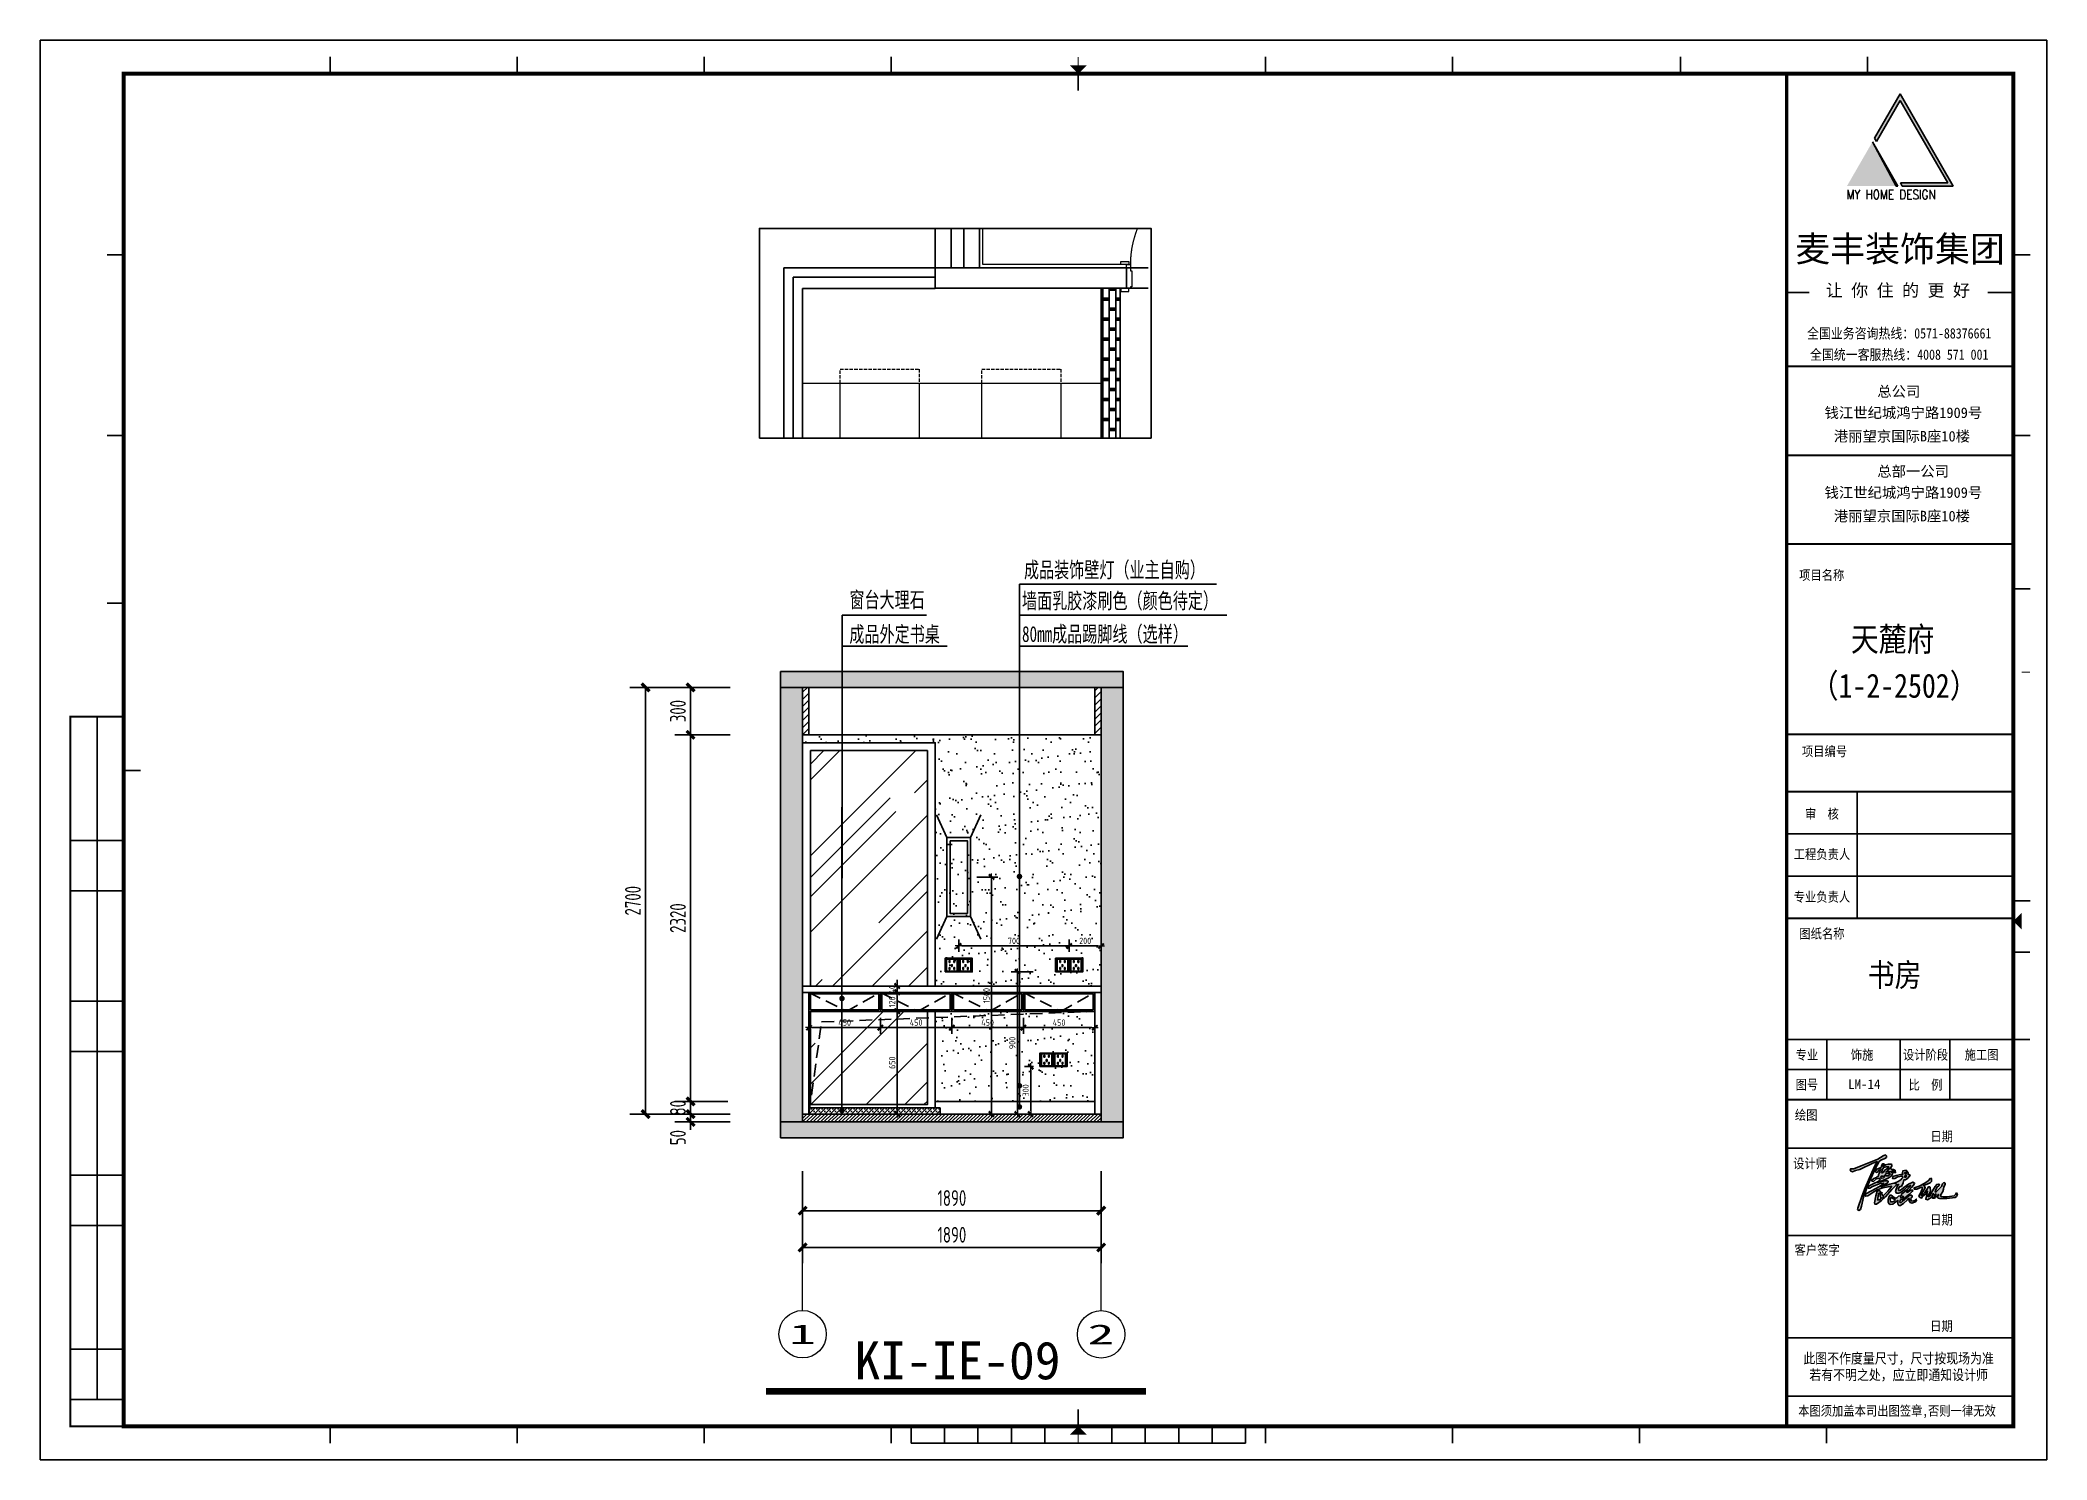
# Model space of a CAD drawing. Header units: millimetres. Extents: x 104198 to 1296755, y -81101 to 81453.
# Drawn here: x 657694 to 670399, y -28742 to -19757 of the extents above; entities that cross this region are included whole.
import ezdxf
from ezdxf.enums import TextEntityAlignment as Align
from ezdxf.xclip import XClip

# ---------------------------------------------------------------- set-up
doc = ezdxf.new("R2010")
doc.units = ezdxf.units.MM
doc.header["$XCLIPFRAME"] = 0
doc.set_wipeout_variables(frame=1)
doc.header["$PDMODE"] = 3
for name, pattern in [('Ax-B-comp-L2qt-$0$Ax-B-comp-LG-$0${ Wide Dash }', [12, 4, -2, 4, -2]), ('DASH', [8.89, 6.35, -2.54]), ('HIDDEN2', [0.1875, 0.125, -0.0625])]:
    doc.linetypes.add(name, pattern=pattern)
doc.layers.get('Defpoints').update_dxf_attribs({"color": 250})
for name, color, linetype, lineweight in [('01-PL-墙体柱子', 7, 'Continuous', 35), ('1-洁具', 31, 'Continuous', 15), ('1-活动家具', 51, 'Continuous', 20), ('1-门套', 3, 'Continuous', 13), ('Axle Number', 150, 'Continuous', 0), ('P★01 活动家具', 51, 'Continuous', 0), ('P★02 固定家具', 30, 'Continuous', 0), ('P★04 平面门扇', 60, 'Continuous', 0), ('P★07 平面完成面', 200, 'Continuous', 0), ('平面文字', 2, 'Continuous', 0)]:
    doc.layers.add(name, color=color, linetype=linetype, lineweight=lineweight)
for name, color, linetype in [('0家具', 51, 'Continuous'), ('1-墙线', 7, 'Continuous'), ('11-PL-原始门窗', 1, 'Continuous'), ('11-插座图', 1, 'Continuous'), ('2-卫生间', 30, 'Continuous'), ('30-PL-平面文字说明', 1, 'Continuous'), ('4-门套', 1, 'Continuous'), ('D■02 地材填充', 250, 'Continuous'), ('FIXTURE', 2, 'Continuous'), ('MF-活动家具', 40, 'Continuous'), ('P-新砌墙体填充', 8, 'Continuous'), ('TEXT', 4, 'Continuous'), ('图纸图框', 165, 'Continuous'), ('墙体', 7, 'Continuous'), ('天棚图层', 51, 'Continuous'), ('文字', 1, 'Continuous'), ('窗户', 1, 'Continuous'), ('门', 250, 'Continuous')]:
    doc.layers.add(name, color=color, linetype=linetype)
doc.styles.add('CCD_DIM', font='ARCHS.SHX')
doc.styles.add('ROMANC', font='romanc.shx')
doc.styles.add('ROMANT', font='', dxfattribs={"width": 0.7})
doc.styles.add('宋体', font='', dxfattribs={"width": 0.7})
doc.styles.add('尺寸标注', font='ARCHS.SHX', dxfattribs={"width": 0.8})
doc.styles.add('新宋体', font='', dxfattribs={"width": 0.85})
doc.styles.add('线上图名', font='simhei.ttf')
doc.styles.add('轴号', font='', dxfattribs={"width": 0.8})
doc.styles.add('黑体', font='simhei.ttf', dxfattribs={"width": 0.7})
doc.styles.get('ROMANT').set_extended_font_data('SimSun')
doc.styles.get('宋体').set_extended_font_data('SimSun')
doc.styles.get('新宋体').set_extended_font_data('NSimSun')
doc.styles.get('轴号').set_extended_font_data('SimSun')
doc.dimstyles.get("Standard").update_dxf_attribs({"dimtxt": 0.18, "dimasz": 0.18, "dimexe": 0.18, "dimexo": 0.0625, "dimgap": 0.09, "dimtad": 0, "dimtih": 1, "dimtoh": 1, "dimdec": 4, "dimzin": 0, "dimdsep": 46, "dimtxsty": 'Standard', "dimcen": 0.09, "dimadec": 0, "dimazin": 0, "dimtfac": 1, "dimtdec": 4, "dimtofl": 0, "dimtmove": 0, "dimatfit": 3, "dimfxl": 1, "dimtolj": 1, "dimtzin": 0, "dimarcsym": 0})
doc.dimstyles.new('平面外部尺寸', dxfattribs={"dimtxt": 180, "dimasz": 50, "dimexe": 80, "dimexo": 60, "dimgap": 20, "dimtad": 1, "dimdec": 0, "dimtxsty": '新宋体', "dimblk": 'ARCHTICK', "dimcen": 2.5, "dimdle": 80, "dimclrd": 8, "dimclre": 8, "dimclrt": 1, "dimadec": 0, "dimazin": 0, "dimtfac": 1, "dimtdec": 0, "dimtix": 1, "dimtmove": 2, "dimatfit": 3, "dimldrblk": 'DOT', "dimfxl": 1, "dimarcsym": 0})
doc.dimstyles.new('海龍1：20', dxfattribs={"dimscale": 20, "dimtxt": 2, "dimasz": 1, "dimexe": 2, "dimexo": 2, "dimgap": 0.6, "dimtad": 1, "dimdec": 0, "dimrnd": 5, "dimdsep": 46, "dimtxsty": 'CCD_DIM', "dimblk": 'WS-cj', "dimcen": 1, "dimclrd": 44, "dimclre": 44, "dimclrt": 2, "dimadec": 0, "dimazin": 2, "dimtfac": 1, "dimtdec": 4, "dimtix": 1, "dimtmove": 2, "dimatfit": 3, "dimldrblk": 'CCD_Leader_Arrow', "dimfxl": 5, "dimfxlon": 1, "dimtolj": 1, "dimarcsym": 0})
doc.dimstyles.new('海龍1：50', dxfattribs={"dimscale": 50, "dimtxt": 2, "dimasz": 1, "dimexe": 2, "dimexo": 2, "dimgap": 0.6, "dimtad": 1, "dimdec": 0, "dimrnd": 5, "dimdsep": 46, "dimtxsty": 'CCD_DIM', "dimblk": 'WS-cj', "dimcen": 1, "dimclrd": 44, "dimclre": 44, "dimclrt": 2, "dimadec": 0, "dimazin": 2, "dimtfac": 1, "dimtdec": 4, "dimtix": 1, "dimtmove": 2, "dimatfit": 3, "dimldrblk": 'CCD_Leader_Arrow', "dimfxl": 5, "dimfxlon": 1, "dimtolj": 1, "dimarcsym": 0})
doc.dimstyles.new('立面标注', dxfattribs={"dimtxt": 100, "dimasz": 35, "dimexe": 20, "dimexo": 100, "dimtad": 1, "dimdec": 0, "dimtxsty": '黑体', "dimblk": 'ARCHTICK', "dimcen": 80, "dimdle": 20, "dimclrd": 251, "dimclre": 251, "dimclrt": 256, "dimadec": 0, "dimazin": 0, "dimtfac": 1, "dimtdec": 0, "dimtix": 1, "dimtmove": 2, "dimatfit": 3, "dimldrblk": 'DOT', "dimfxl": 200, "dimfxlon": 1, "dimarcsym": 0})
pattern_1 = [(0, (420179.8904549939, 25065.99752916046), (9.305889392408061e-15, 41.91), []), (90, (420294.1904549939, 25065.99752916046), (-63.49999999999999, 41.91000000000001), [41.91, -41.91]), (90, (420281.4904549939, 25065.99752916046), (-63.49999999999999, 41.91000000000001), [41.91, -41.91]), (0, (420294.1904549939, 25072.98252916046), (63.50000000000001, 41.90999999999998), [-114.3, 12.7]), (0, (420294.1904549939, 25079.96752916046), (63.50000000000001, 41.90999999999998), [-114.3, 12.7]), (0, (420294.1904549939, 25086.95252916046), (63.50000000000001, 41.90999999999998), [-114.3, 12.7]), (0, (420294.1904549939, 25093.93752916046), (63.50000000000001, 41.90999999999998), [-114.3, 12.7]), (0, (420294.1904549939, 25100.92252916046), (63.50000000000001, 41.90999999999998), [-114.3, 12.7])]

msp = doc.modelspace()

# ---------------------------------------------------------------- texts
at = {"color": 2, "style": '宋体'}
msp.add_text('LM-14', height=60.44117367206815, dxfattribs=at).set_placement((669242.892180592, -26363.81269075586), align=Align.MIDDLE)
at = {"color": 2, "style": '线上图名', "flags": 8}
msp.add_attdef('KI-IE-09', text='EXISTING_PLAN', height=239.616, dxfattribs=at).set_placement((663502.1742836661, -28232.08746257643), align=Align.CENTER)
at = {"layer": '天棚图层', "char_height": 100, "attachment_point": 9, "style": '黑体'}
for s, insert in [('成品装饰壁灯（业主自购）', (665068.5264069596, -23172.29193838222)), ('窗台大理石', (663294.9095740715, -23359.84762116615)), ('墙面乳胶漆刷色（颜色待定）', (665151.3234367818, -23368.01363139024)), ('成品外定书桌', (663390.2835827621, -23578.61119317755)), ('80mm成品踢脚线（选样）', (664960.3315705376, -23578.61119317755))]:
    msp.add_mtext(s, dxfattribs=dict(at, insert=insert))
at = {"layer": '文字', "color": 0, "style": '新宋体', "width": 0.85}
for s, height, p in [('天麓府', 152.216064, (669158.059070297, -23624.6683972245)), ('（1-2-2502）', 152.216064, (668903.4476655086, -23918.64366027724)), ('书房', 147.29644081152, (669264.0700323039, -25746.89899007255))]:
    msp.add_text(s, height=height, dxfattribs=at).set_placement(p)

# ---------------------------------------------------------------- blocks, each defined once
blk = doc.blocks.new('A$C39F85828')
at = {"layer": 'TEXT'}
for points in [[(22.22602366213687, 1301.176752812578), (76.52488720230758, 1281.28027394833), (183.31252869335, 1319.264714826131), (320.8679210667033, 1360.866189405089), (462.044719328871, 1425.982293952489), (641.2296108296141, 1509.185801811982), (753.4462743774056, 1565.258204703336), (898.2420091070235, 1624.947641295847), (825.8447590973228, 1478.437104441109), (719.9868546107318, 1253.291562132654), (503.9014051875565, 753.2084385161288), (396.9964661991689, 464.5240060777869), (262.7957822468597, 78.09585847787093), (246.013885359047, 29.77272675759741), (287.5369111918844, 0), (349.0242592473514, 32.39966039010324), (375.8545183539391, 144.1220878165914), (450.5112885734998, 436.3771817293018), (603.3030084837228, 854.8641817863099), (840.0365215535276, 1383.393035069574), (970.9960904503241, 1617.456012488459), (1018.846061062999, 1667.792226777645), (1154.842014078284, 1718.12788236537), (1215.283562342636, 1758.396853796788), (1207.728368809447, 1813.766968865646), (1172.471210558899, 1841.451747049461), (1096.918040518183, 1813.766968865646), (923.1448851271998, 1703.027297429391), (367.6013661485631, 1474.014476627897), (124.8008329365402, 1383.393035069574), (21.5444634675514, 1380.876084679738), (2.328306436538696e-10, 1348.425582450465)], [(1382.432495915564, 800.7025381254498), (1367.176413010806, 766.3993816247677), (1256.57104666205, 640.620023719151), (1098.186705554253, 479.3977581928484), (1115.739967339206, 470.3613196567167), (1101.909975058865, 418.2674303560053), (1033.825568816392, 408.6991079639411), (992.9776414339434, 352.1333716220689), (909.6235704713037, 348.7331141142641), (923.2325495725964, 392.9331095063833), (938.5429597392209, 467.7326289609765), (949.782529396005, 563.9170081539778), (977.4425139566882, 571.3589125252329), (998.7190452464853, 534.1493906687248), (1002.973857620032, 474.6135969967587), (1033.825568816392, 408.6991079639411), (1101.909975058865, 418.2674303560052), (1115.739967339207, 470.3613196567168), (1080.633443769301, 488.4341967289801), (1058.29259203095, 543.7177130609055), (1064.676045302069, 589.432348299073), (1018.931256087264, 562.8537991435732), (1004.560460609151, 638.0684338344728), (974.2581955841745, 659.6991222457727), (896.3368508096319, 640.2317261561985), (861.7056907811206, 480.1648553926505), (807.5945032367016, 250.8798934530934), (820.5811882473063, 207.6185166303767), (879.0212707954926, 209.7818089521024), (1034.862725634128, 320.0979846291013), (1177.718730172376, 445.5560891553765), (1387.67137255566, 687.819128920903), (1556.500747115351, 863.027369832038), (1504.552772362032, 906.2887466548708), (1456.934927322902, 906.2887466548709), (1327.066842505708, 871.67942171602), (1186.376520179678, 821.9292853310473), (1024.040488125058, 782.993934450322), (1166.895257953089, 865.1906621538801), (1253.874438935891, 918.6109088852537), (1265.948672889033, 965.6720148092136), (1238.176329673035, 984.9790635599057), (1158.484410045435, 978.9456457442137), (915.7823064317923, 922.2312947956376), (1036.529584805482, 968.0850467146382), (1265.948672889034, 1073.066740189213), (1364.961342378519, 1135.814508953597), (1411.040738138137, 1213.765663735336), (1400.471616281196, 1257.934371841838), (1341.862378394929, 1286.740463994909), (1305.831674017827, 1287.70059257315), (1265.864712575217, 1228.592484921915), (1329.501691606362, 1218.931976777502), (1322.251471566269, 1187.536303035682), (1261.03082097834, 1144.870502043283), (1199.810170390178, 1148.895946562407), (1162.755273655523, 1168.216404149774), (1119.256422835402, 1114.682741007942), (1134.561894159997, 1097.374726329348), (1107.173545908881, 1074.834471828188), (1045.952895320952, 1065.174522385234), (1008.897998586064, 1092.544751607929), (1041.119003723841, 1140.040527321747), (1103.950951510807, 1131.990755686536), (1119.256422835402, 1114.682741007942), (1162.755273655522, 1168.216404149774), (1188.532324707834, 1209.272027334548), (1265.864712575218, 1228.592484921915), (1305.831674017827, 1287.70059257315), (1269.800969640724, 1288.660721151391), (1194.542416108423, 1266.176643828483), (1215.994755588938, 1288.660721151391), (1255.388194005471, 1329.948764172383), (1325.940821753346, 1397.45569909268), (1242.90514314932, 1398.940238570504), (1223.980863085483, 1383.519860316767), (1153.580139950151, 1337.834277558024), (1116.093094541458, 1272.960649474407), (1070.377938378602, 1245.549076338531), (1040.206552666379, 1241.894609634881), (1076.778677596711, 1368.900317397551), (1125.236125773983, 1425.550417670282), (1208.438327345533, 1447.479452698377), (1257.810696001165, 1458.443970212363), (1281.582577205962, 1446.565416996251), (1283.411183452467, 1431.946432778612), (1242.905143149319, 1398.940238570503), (1325.940821753346, 1397.455699092679), (1345.70479746256, 1416.366481930367), (1388.941889657173, 1470.1375932222), (1388.941889657173, 1521.028039428638), (1362.999387398362, 1539.271320467349), (1268.839130163193, 1535.430806154385), (1175.640712405555, 1509.50537908671), (1096.852600861806, 1447.092831240036), (1100.696254639887, 1464.376263051294), (1116.06963504199, 1484.540359948063), (1137.207878755871, 1524.868553741602), (1128.559966432629, 1545.032650638256), (1081.480455170385, 1546.952907794737), (1043.047621520702, 1481.659694862552), (1029.59545065253, 1425.008477186784), (885.4726331438869, 1363.555778567563), (837.432517114561, 1287.700313222478), (871.9278589885218, 1256.0487541802), (912.980748313479, 1269.724091514712), (944.2584346311635, 1314.657103313366), (1015.375289855059, 1369.609309638268), (973.8655576461465, 1242.047693853965), (947.9218206766527, 1180.859819759615), (950.9024118171073, 1142.940746960812), (879.8855681435667, 1093.426382621285), (789.8764076004736, 1059.591976703727), (727.1173077328131, 1000.999829914887), (727.1173077328132, 971.2914347917539), (777.4897918913045, 960.5632480246712), (881.5376107890627, 1043.087374824332), (943.4706893339754, 1062.067583180382), (979.8045151380355, 1052.989800731069), (999.6228533303366, 1011.728016681969), (969.8947286866609, 985.3204301943772), (916.2193939478601, 949.0098590987036), (811.1517041793581, 899.8670312761119), (702.055154058383, 852.9383376145264), (598.8926225875039, 795.1518384311348), (586.4072300386616, 754.4381405822934), (611.3792498467957, 732.428093832452), (654.1607338679023, 741.7807574343169), (743.7352763160595, 787.2065439817959), (890.7967048082493, 843.3208494879067), (1004.434520138428, 892.7547608071475), (1120.746718405746, 903.4432797656626), (1031.173410668038, 829.960061114398), (857.3730916462374, 721.740133575513), (548.5448326386976, 565.4215913725784), (508.4364968442825, 521.3316601817496), (524.2914143400267, 467.1973928958178), (589.1285319747403, 480.5375093127369), (653.9656496092216, 528.1813409319151), (789.3615333230692, 615.8455218019657), (898.0592719533015, 678.7352007547161), (1092.57062485721, 749.2472446728499), (1264.199088114313, 783.5509598751089)], [(1443.966762969737, 1351.43642499228), (1377.005943279714, 1367.588486206601), (1425.494259219616, 1302.979123946281), (1457.820214749547, 1249.907506969292), (1513.235256579239, 1256.829818918253), (1501.690713429358, 1326.054055811139)], [(2551.779888916061, 694.5112558397137), (2482.939839849249, 593.9645351053921), (2404.833288500086, 517.2313496576393), (2362.470371337375, 497.3862713341369), (2362.470371337375, 514.5853392145366), (2420.719073758462, 609.8400390626707), (2469.701273897201, 698.4802715044962), (2500.150469471235, 763.3069686596283), (2477.645401236834, 796.3815404972997), (2436.606093727285, 820.1950757838786), (2505.446142794099, 847.9781854368052), (2660.335635839263, 908.835308225709), (2704.022162654903, 963.0779636083174), (2709.317835978, 1054.364206493367), (2674.029809964821, 1070.042488810722), (2594.739171248862, 978.797589838971), (2484.211591661443, 906.761408148683), (2291.991861440707, 798.7074149640977), (2135.81333063636, 748.282367131673), (2133.410584008554, 702.6599176457385), (2217.506715980127, 707.4619572907687), (2371.282500156667, 774.6955406344496), (2412.129192828667, 755.4862646514083), (2397.712713062065, 700.2586184724918), (2328.033060857095, 551.3842154470043), (2284.78362155729, 486.551931276452), (2308.811087834882, 438.5281826173886), (2376.087993412278, 407.3129694694654), (2403.001119437045, 465.3177580249318), (2515.448532532901, 548.9834749752192), (2570.711704971269, 640.2289326485469), (2534.670505554888, 472.1452536400153), (2513.045785905095, 366.4925596286776), (2578.66585851775, 353.0616131968272), (2712.473756009014, 438.5281826173888), (2762.931435192003, 558.5881129667393), (2779.750661586411, 505.7617659610696), (2859.041300302371, 544.1808766287286), (2806.180874491808, 457.7380173018904), (2741.306715542218, 402.5103711229748), (2790.103709106333, 401.9041799636324), (2834.9792621308, 423.1476882151325), (2876.312430738702, 473.895106829934), (2934.17837290559, 532.9040449598112), (2918.825982582058, 475.0756431615469), (2912.921596983913, 432.5891853601204), (2928.273987307446, 400.7242023336002), (2981.415927111404, 390.1027275585802), (3210.518929307815, 393.6432191502536), (3488.041103655938, 424.327665845165), (3531.736273445188, 463.2736320550313), (3568.345439690398, 528.1835757381049), (3536.460275807883, 581.2915083145494), (3504.57387721492, 524.6430841464315), (3458.517940955003, 480.9760900132823), (3380.575606101891, 467.9946599781979), (3224.6909363959, 453.8321349100443), (3097.149046155624, 451.4716209484031), (3035.739484861493, 460.9131180933911), (2999.130318616283, 484.5171403065325), (3032.197100444698, 535.2645589213356), (3077.346759199866, 629.6851173861661), (3106.47234512074, 703.7722923906986), (3117.06245705625, 776.536462173798), (3162.073828235501, 863.8536893940761), (3158.101764565567, 900.8972768962844), (3111.766783733154, 920.7423552197868), (3073.375930240377, 877.083741609705), (3042.92673466634, 797.7045457188506), (2952.905227018286, 702.4492871691466), (2873.475066015961, 629.6851173861643), (2829.78730448964, 605.8715820994695), (2844.350714805537, 669.3747153315929), (2894.656524597202, 775.2134569522461), (2946.285944042029, 812.2576031560312), (2972.763075946364, 855.9162167661126), (2943.638724735939, 870.4687155018329), (2881.41795864515, 859.884673729306), (2823.169256224064, 795.0585352756307), (2768.891382762461, 699.8032767260396), (2700.051333695651, 567.5049893755994), (2660.335635839263, 480.187762155314), (2584.876303796423, 453.7276577240553), (2600.762089054801, 488.1252347832802), (2623.268391999648, 554.2749371599647), (2657.688416533173, 620.4240808351915), (2668.278528468451, 656.1446631159627), (2662.982855145587, 743.4618903361272), (2647.097069887212, 781.8284830600022), (2606.057762377662, 780.5054778384509)]]:
    blk.add_hatch(color=8, dxfattribs=at).paths.add_polyline_path(points)
h = blk.add_hatch(color=8, dxfattribs=at)
h.paths.add_polyline_path([(1752.201126228086, 1193.131140150828), (1690.502642677631, 1189.504049822106), (1527.182546356692, 1158.674899431062), (1421.932119434932, 1120.59212708415), (1414.674491131678, 1055.30617727188), (1490.889465998858, 1053.493190809037), (1590.556532052112, 1109.642694511451), (1727.998331059702, 1138.660534544266), (1753.164200415835, 1096.100886842353), (1722.191487591015, 1055.474905133713), (1691.266906934732, 1014.912056952002), (1633.144166525221, 985.8310833922588), (1598.299401580589, 954.8784599632489), (1500.804043192766, 909.4106236090447), (1556.500747115351, 863.0273698320381), (1539.66270653432, 845.5531389507814), (1559.897141705034, 849.4046685582434), (1615.145791605813, 859.9209893287623), (1581.667851181934, 814.5940929518541), (1528.753098109272, 705.5942180780692), (1507.154307379853, 621.4157760498349), (1542.791756463703, 571.7723516570403), (1623.785060955677, 568.5346762943082), (1686.419455063064, 598.7526072121692), (1749.05384917045, 650.5548543145413), (1823.567392972298, 705.5942180780693), (1891.602410794935, 764.9506685590607), (2013.631318664877, 828.6242057576308), (1973.895865440368, 773.2753213468231), (1912.025757130934, 705.4333120376111), (1820.07810110692, 621.2755419659658), (1714.38317840593, 537.117213192745), (1710.945744381519, 491.6031518036036), (1735.865906348686, 473.5688251368701), (1773.675211197231, 461.5466856276616), (1757.348634291208, 422.0436939931242), (1689.463016438764, 400.5744703237433), (1690.322374945041, 428.9134879983036), (1679.1507143653, 477.863005091669), (1612.983813525178, 473.5688251368701), (1577.751349484547, 434.0663922037944), (1559.706055566436, 415.1733412863688), (1520.178033705568, 408.3035472810735), (1464.32220022846, 430.631495201145), (1411.903800775764, 470.1339281342219), (1370.657061902573, 509.6369197688765), (1326.832247511251, 499.3316700594732), (1284.724915421568, 431.4902194518365), (1264.10154598509, 361.0720373906665), (1264.101545985089, 280.348605620093), (1294.177858988987, 226.2467430228135), (1336.283956368221, 196.1902768468717), (1417.919310318539, 209.9304235589225), (1481.508135640295, 245.9985181909286), (1555.409263035748, 302.6765535400482), (1585.485576039646, 337.8853652199033), (1583.766859027324, 243.4223454389728), (1596.657236619154, 185.0268615884707), (1627.59167341888, 164.4163621696644), (1673.135204822523, 160.9814651671332), (1716.961253924298, 191.8966555936677), (1771.052686100827, 230.3509644576123), (1912.86289084819, 352.1518087725851), (1958.089101654012, 399.6464670833668), (1959.62137738103, 378.9633364658841), (1960.388132599881, 319.2118840035986), (2000.24829158443, 261.7583709316098), (2057.738881760044, 235.712823035079), (2176.552603494842, 277.8456227685092), (2205.680658836849, 326.8722406728194), (2198.78233128856, 375.8988585772458), (2183.450931043365, 362.8760846289815), (2161.98795846873, 329.1701800631128), (2112.929206279106, 313.8494667245541), (2043.174236733932, 309.2530292423908), (2023.244774596765, 365.1745827208513), (2033.975643528859, 424.1594966847917), (2060.037912706146, 440.2467485216913), (2060.037912706146, 483.1449693503089), (2030.143102145288, 500.7636220792774), (1991.049698379589, 503.0621201711474), (1955.02208077861, 480.0804914616747), (1809.379334647673, 363.642064425742), (1727.359985732706, 293.1663361070684), (1695.931664734148, 259.4604315411999), (1660.670802352019, 258.6944517444354), (1649.173178201308, 287.0379390312587), (1662.20431278972, 323.8077627841856), (1679.916234873701, 354.838604427292), (1748.190786532825, 364.5857113088714), (1807.686546555954, 399.6749608614481), (1877.699570595284, 458.6559639146999), (1976.817190477159, 538.7681762120928), (2067.825231812662, 625.2669056918245), (2082.619532991434, 656.1524849373379), (2066.284313112032, 680.0107163463254), (2017.279888184275, 674.9879895972555), (1965.762827394763, 632.2942535283512), (1926.811415336095, 605.9246587448288), (1879.063925694907, 609.6919831574196), (1935.606258208397, 653.6411215628025), (2043.666886222317, 760.3760204365256), (2122.827880336205, 848.2748559488683), (2141.862177362666, 905.2758207820591), (2082.707197436597, 938.8286411288427), (1943.613355783513, 870.1256727628645), (1791.727913378269, 763.0762249280211), (1662.226537578739, 664.0156502617756), (1614.2629736003, 662.4183225892484), (1609.4661233183, 723.1324177867504), (1652.634071725188, 791.8359448541886), (1706.992201369023, 795.0311589007031), (1761.35156572354, 916.4604666986273), (1788.53001319035, 1015.520482663414), (1844.488327638712, 1015.520482663414), (1916.433673606254, 1073.039922515861), (1970.791803250322, 1133.754017713246), (1993.472200375283, 1170.112078438978), (1924.79636780452, 1199.525479154545), (1937.29657687922, 1225.773835706291), (1901.003496521385, 1294.686317145825), (1862.895391732455, 1330.956103029893), (1754.01615065895, 1316.448300416581), (1743.127238783287, 1249.349364141352)])
h.paths.add_polyline_path([(1822.599379942519, 1150.008321307367), (1857.797272089171, 1164.9312391571), (1876.995785611914, 1139.34941352997), (1857.79727208917, 1103.108680125326), (1813.000740536489, 1107.372690197546)], flags=16)
h.paths.add_polyline_path([(1805.534446159145, 1244.873606189503), (1836.46517882729, 1271.521434334689), (1871.66307097394, 1244.873606189504), (1854.596902480117, 1197.973965007463), (1842.864683334715, 1197.973965007462)], flags=16)
h.paths.add_polyline_path([(1363.257878625824, 432.2642010752607), (1386.531734766439, 416.0532961951103), (1438.774805328576, 379.664506885223), (1505.267669740133, 349.6041297985941), (1460.939093465684, 306.8863695639885), (1410.278921761317, 287.9011328942142), (1346.953089775285, 283.1549634020776), (1332.704530636547, 367.00712373713)], flags=16)
at = {"layer": 'TEXT', "color": 8}
for p, q in [((1242.905143149314, 1398.940238570503), (1325.940821753349, 1397.455699092679)), ((1377.005943279713, 1367.588486206601), (1325.940821753349, 1397.455699092679)), ((1119.256422835402, 1114.682741007942), (1162.755273655523, 1168.216404149774)), ((1265.864712575218, 1228.592484921915), (1305.831674017827, 1287.70059257315))]:
    blk.add_line(p, q, dxfattribs=at)
for points in [[(22.22602366213687, 1301.176752812578), (76.52488720230758, 1281.28027394833), (183.31252869335, 1319.264714826131), (320.8679210667033, 1360.866189405089), (462.044719328871, 1425.982293952489), (641.2296108296141, 1509.185801811982), (753.4462743774056, 1565.258204703336), (898.2420091070235, 1624.947641295847), (825.8447590973228, 1478.437104441109), (719.9868546107318, 1253.291562132654), (503.9014051875565, 753.2084385161288), (396.9964661991689, 464.5240060777869), (262.7957822468597, 78.09585847787093), (246.013885359047, 29.77272675759741), (287.5369111918844, 0), (349.0242592473514, 32.39966039010324), (375.8545183539391, 144.1220878165914), (450.5112885734998, 436.3771817293018), (603.3030084837228, 854.8641817863099), (840.0365215535276, 1383.393035069574), (970.9960904503241, 1617.456012488459), (1018.846061062999, 1667.792226777645), (1154.842014078284, 1718.12788236537), (1215.283562342636, 1758.396853796788), (1207.728368809447, 1813.766968865646), (1172.471210558899, 1841.451747049461), (1096.918040518183, 1813.766968865646), (923.1448851271998, 1703.027297429391), (367.6013661485631, 1474.014476627897), (124.8008329365402, 1383.393035069574), (21.5444634675514, 1380.876084679738), (2.328306436538696e-10, 1348.425582450465), (22.22602366213687, 1301.176752812578)], [(1098.186705554253, 479.3977581928484), (1256.571046662051, 640.6200237191515), (1367.176413010806, 766.3993816247676), (1382.432495915564, 800.7025381254498), (1264.199088114314, 783.5509598751087), (1092.57062485721, 749.2472446728498), (898.0592719533015, 678.7352007547161), (789.36153332307, 615.8455218019662), (653.9656496092211, 528.1813409319147), (589.1285319747403, 480.5375093127368), (524.2914143400267, 467.1973928958178), (508.4364968442824, 521.3316601817496), (548.5448326386977, 565.4215913725784), (857.3730916462373, 721.740133575513), (1031.173410668038, 829.9600611143978), (1120.746718405746, 903.4432797656627), (1004.434520138428, 892.7547608071472), (890.7967048082501, 843.3208494879073), (743.7352763160598, 787.2065439817961), (654.1607338679023, 741.7807574343169), (611.3792498467956, 732.4280938324519), (586.4072300386615, 754.4381405822933), (598.8926225875039, 795.1518384311348), (702.0551540583838, 852.938337614527), (811.1517041793559, 899.8670312761096), (916.2193939478602, 949.0098590987036), (969.8947286866605, 985.320430194377), (999.6228533303365, 1011.728016681969), (979.8045151380356, 1052.989800731069), (943.4706893339753, 1062.067583180382), (881.5376107890625, 1043.087374824332), (777.4897918913048, 960.5632480246713), (727.1173077328131, 971.291434791754), (727.1173077328131, 1000.999829914887), (789.8764076004736, 1059.591976703727), (879.8855681435671, 1093.426382621285), (950.9024118171073, 1142.940746960812), (947.9218206766527, 1180.859819759615), (973.865557646146, 1242.047693853965), (1015.375289855059, 1369.609309638268), (944.2584346311633, 1314.657103313366), (912.9807483134791, 1269.724091514712), (871.9278589885216, 1256.048754180199), (837.432517114561, 1287.700313222478), (885.4726331438869, 1363.555778567563), (1029.59545065253, 1425.008477186784), (1043.047621520702, 1481.659694862552), (1081.480455170386, 1546.952907794737), (1128.559966432629, 1545.032650638255), (1137.207878755871, 1524.868553741602), (1116.069635041989, 1484.540359948063), (1100.696254639886, 1464.376263051294), (1096.852600861806, 1447.092831240036), (1175.640712405555, 1509.50537908671), (1268.839130163193, 1535.430806154385), (1362.999387398362, 1539.271320467349), (1388.941889657173, 1521.028039428638), (1388.941889657173, 1470.1375932222), (1345.70479746256, 1416.366481930367), (1255.388194005471, 1329.948764172383), (1215.994755588938, 1288.660721151391), (1194.542416108423, 1266.176643828483), (1269.800969640724, 1288.660721151391), (1341.86237839493, 1286.740463994909), (1400.471616281196, 1257.934371841839), (1411.040738138137, 1213.765663735336), (1364.961342378519, 1135.814508953597), (1265.948672889033, 1073.066740189213), (1036.529584805481, 968.0850467146374), (915.7823064317927, 922.231294795638), (1158.484410045436, 978.9456457442138), (1238.176329673035, 984.9790635599056), (1265.948672889033, 965.6720148092136), (1253.874438935891, 918.6109088852536), (1166.895257953089, 865.1906621538801), (1024.040488125058, 782.9939344503218), (1186.376520179678, 821.9292853310471), (1327.066842505708, 871.6794217160204), (1456.934927322902, 906.2887466548709), (1504.552772362018, 906.2887466548709), (1556.500747115351, 863.027369832038), (1387.671372555662, 687.8191289209062), (1177.718730172375, 445.556089155376), (1034.862725634128, 320.0979846291011), (879.0212707954925, 209.7818089521024), (820.5811882473063, 207.6185166303767), (807.5945032367017, 250.8798934530932), (861.7056907811202, 480.1648553926498), (896.3368508096319, 640.2317261561984), (974.2581955841742, 659.6991222457727), (1004.560460609151, 638.0684338344727), (1018.931256087264, 562.8537991435733), (1064.676045302069, 589.432348299073), (1058.29259203095, 543.7177130609052), (1080.6334437693, 488.4341967289802), (1115.739967339206, 470.3613196567167), (1101.909975058865, 418.2674303560052), (1033.825568816392, 408.6991079639411), (1002.973857620033, 474.6135969967581), (998.7190452464856, 534.1493906687247), (977.4425139566883, 571.3589125252329), (949.782529396005, 563.9170081539778), (938.5429597392213, 467.7326289609773), (923.2325495725963, 392.9331095063826), (909.6235704713035, 348.733114114264), (909.6235704713035, 348.733114114264), (992.9776414339431, 352.1333716220688), (1033.825568816392, 408.6991079639411)], [(1040.206552666379, 1241.894609634881), (1076.778677596711, 1368.900317397551), (1125.236125773983, 1425.550417670282), (1208.438327345531, 1447.479452698375), (1257.810696001165, 1458.443970212364), (1281.582577205962, 1446.565416996251), (1283.411183452467, 1431.946432778612), (1223.980863085482, 1383.519860316766), (1153.580139950151, 1337.834277558024), (1116.093094541458, 1272.960649474408), (1070.377938378602, 1245.549076338531), (1040.206552666379, 1241.894609634881)], [(1377.005943279713, 1367.588486206601), (1425.494259219617, 1302.979123946279), (1457.820214749547, 1249.907506969292), (1513.235256579239, 1256.829818918253), (1501.690713429358, 1326.054055811139), (1443.966762969736, 1351.43642499228), (1377.005943279713, 1367.588486206601)], [(1045.952895320952, 1065.174522385234), (1008.897998586064, 1092.544751607929), (1041.119003723841, 1140.040527321748), (1103.950951510807, 1131.990755686536), (1134.561894159997, 1097.374726329348), (1107.173545908881, 1074.834471828188), (1045.952895320952, 1065.174522385234)], [(1199.810170390178, 1148.895946562407), (1162.755273655523, 1168.216404149774), (1188.532324707834, 1209.272027334548), (1265.864712575218, 1228.592484921915), (1329.501691606361, 1218.931976777501), (1322.251471566269, 1187.536303035682), (1261.03082097834, 1144.870502043283), (1199.810170390178, 1148.895946562407)], [(1559.897141705034, 849.4046685582434), (1539.66270653432, 845.5531389507814), (1556.500747115351, 863.027369832038), (1500.804043192766, 909.4106236090447), (1598.299401580589, 954.878459963249), (1633.14416652522, 985.8310833922587), (1691.266906934732, 1014.912056952002), (1722.191487591015, 1055.474905133713), (1753.164200415835, 1096.100886842352), (1727.998331059702, 1138.660534544266), (1590.556532052113, 1109.642694511451), (1490.889465998858, 1053.493190809037), (1414.674491131678, 1055.306177271879), (1421.932119434932, 1120.59212708415), (1527.182546356693, 1158.674899431062), (1690.502642677631, 1189.504049822106), (1752.201126228087, 1193.131140150828), (1743.127238783287, 1249.349364141352), (1754.01615065895, 1316.448300416581), (1862.895391732454, 1330.956103029894), (1901.003496521385, 1294.686317145824), (1937.29657687922, 1225.773835706292), (1924.79636780452, 1199.525479154545), (1993.472200375283, 1170.112078438979), (1970.791803250322, 1133.754017713247), (1916.433673606254, 1073.039922515862), (1844.488327638712, 1015.520482663414), (1788.53001319035, 1015.520482663414), (1761.35156572354, 916.460466698627), (1706.992201369023, 795.0311589007033), (1652.634071725188, 791.8359448541887), (1609.4661233183, 723.13241778675), (1614.2629736003, 662.4183225892484), (1662.226537578739, 664.0156502617756), (1791.727913378272, 763.0762249280233), (1943.613355783513, 870.1256727628643), (2082.707197436597, 938.8286411288427), (2141.862177362666, 905.2758207820589), (2122.827880336205, 848.2748559488682), (2043.666886222316, 760.3760204365244), (1935.606258208398, 653.6411215628032), (1879.063925694907, 609.6919831574196), (1926.811415336095, 605.9246587448288), (1965.762827394763, 632.294253528351), (2017.279888184275, 674.9879895972554), (2066.284313112032, 680.0107163463254), (2082.619532991434, 656.1524849373382), (2067.825231812662, 625.2669056918239), (1976.817190477159, 538.7681762120919), (1877.699570595287, 458.6559639147017), (1807.686546555953, 399.6749608614482), (1748.190786532825, 364.5857113088714), (1679.916234873701, 354.838604427292), (1662.20431278972, 323.8077627841849), (1649.173178201308, 287.0379390312592), (1660.670802352019, 258.6944517444354), (1695.931664734147, 259.4604315411998), (1727.359985732706, 293.1663361070678), (1809.379334647674, 363.642064425745), (1955.02208077861, 480.0804914616747), (1991.049698379589, 503.0621201711474), (2030.143102145288, 500.7636220792774), (2060.037912706146, 483.1449693503091), (2060.037912706146, 440.2467485216912), (2033.975643528858, 424.1594966847915), (2023.244774596766, 365.1745827208506), (2043.174236733932, 309.2530292423908), (2112.929206279106, 313.8494667245541), (2161.98795846873, 329.1701800631126), (2183.450931043364, 362.8760846289806), (2198.782331288559, 375.8988585772458), (2205.680658836849, 326.8722406728193), (2176.552603494842, 277.8456227685092), (2057.738881760044, 235.7128230350791), (2000.24829158443, 261.7583709316095), (1960.388132599881, 319.2118840035982), (1959.62137738103, 378.9633364658803), (1958.089101654012, 399.6464670833666), (1912.862890848191, 352.1518087725854), (1771.052686100826, 230.3509644576116), (1716.961253924295, 191.8966555936495), (1673.135204822524, 160.9814651671331), (1627.59167341888, 164.4163621696644), (1596.657236619154, 185.0268615884706), (1583.766859027324, 243.4223454389721), (1585.485576039646, 337.8853652199032), (1555.409263035748, 302.6765535400482), (1481.508135640295, 245.9985181909287), (1417.919310318539, 209.9304235589225), (1336.283956368221, 196.1902768468717), (1294.177858988987, 226.2467430228135), (1264.10154598509, 280.3486056200927), (1264.10154598509, 361.0720373906661), (1284.724915421568, 431.4902194518363), (1326.832247511251, 499.3316700594733), (1370.657061902573, 509.6369197688764), (1411.903800775763, 470.1339281342225), (1464.32220022846, 430.6314952011453), (1520.178033705568, 408.3035472810734), (1559.706055566436, 415.1733412863687), (1577.751349484548, 434.0663922037929), (1612.983813525178, 473.5688251368701), (1679.1507143653, 477.863005091669), (1690.322374945041, 428.913487998303), (1689.463016438764, 400.5744703237433), (1757.348634291207, 422.0436939931242), (1773.675211197231, 461.5466856276616), (1735.865906348685, 473.5688251368701), (1710.945744381519, 491.6031518036034), (1714.383178405929, 537.1172131927451), (1820.078101106919, 621.2755419659661), (1912.025757130934, 705.4333120376104), (1973.895865440369, 773.2753213468241), (2013.631318664877, 828.624205757631), (1891.602410794934, 764.9506685590604), (1823.567392972298, 705.5942180780694), (1749.05384917045, 650.5548543145414), (1686.419455063064, 598.7526072121691), (1623.785060955677, 568.5346762943082), (1542.791756463703, 571.7723516570404), (1507.154307379853, 621.4157760498347), (1528.753098109271, 705.5942180780694), (1581.667851181934, 814.5940929518547), (1615.145791605813, 859.9209893287625), (1539.66270653432, 845.5531389507669)], [(1842.864683334716, 1197.973965007463), (1805.534446159145, 1244.873606189503), (1836.465178827289, 1271.521434334689), (1871.66307097394, 1244.873606189503), (1854.596902480116, 1197.973965007463), (1842.864683334716, 1197.973965007463)], [(1822.59937994252, 1150.008321307367), (1857.79727208917, 1164.9312391571), (1876.995785611914, 1139.34941352997), (1857.79727208917, 1103.108680125326), (1813.000740536489, 1107.372690197546), (1822.59937994252, 1150.008321307367)], [(2674.029809964821, 1070.042488810723), (2594.739171248861, 978.7975898389705), (2484.211591661442, 906.7614081486827), (2291.991861440707, 798.7074149640976), (2135.81333063636, 748.2823671316728), (2133.410584008554, 702.6599176457385), (2217.506715980126, 707.4619572907686), (2371.282500156667, 774.6955406344496), (2412.129192828666, 755.4862646514084), (2397.712713062065, 700.2586184724933), (2328.033060857095, 551.384215447004), (2284.78362155729, 486.5519312764518), (2308.811087834882, 438.5281826173887), (2376.087993412279, 407.3129694694653), (2403.001119437045, 465.3177580249321), (2515.448532532901, 548.983474975219), (2570.711704971269, 640.2289326485479), (2570.711704971269, 640.2289326485479), (2534.670505554881, 472.1452536400175), (2513.045785905095, 366.4925596286776), (2578.66585851775, 353.0616131968272), (2712.473756009014, 438.5281826173887), (2762.931435192004, 558.5881129667396), (2779.750661586411, 505.7617659610696), (2859.041300302371, 544.1808766287286), (2806.180874491809, 457.7380173018901), (2741.306715542218, 402.5103711229749), (2790.103709106334, 401.9041799636325), (2834.979262130801, 423.1476882151328), (2876.312430738704, 473.8951068299357), (2934.17837290559, 532.9040449598106), (2918.825982582057, 475.0756431615446), (2912.921596983913, 432.5891853601206), (2928.273987307446, 400.7242023336003), (2981.415927111404, 390.1027275585802), (3210.518929307815, 393.6432191502536), (3488.041103655938, 424.327665845165), (3531.736273445189, 463.2736320550321), (3568.345439690398, 528.183575738105), (3536.460275807884, 581.291508314549), (3504.57387721492, 524.6430841464316), (3458.517940955004, 480.9760900132824), (3380.575606101891, 467.9946599781979), (3224.690936395898, 453.8321349100443), (3097.149046155624, 451.4716209484031), (3035.739484861493, 460.9131180933909), (2999.130318616284, 484.5171403065324), (3032.197100444697, 535.2645589213353), (3077.346759199863, 629.6851173861651), (3106.472345120739, 703.7722923906986), (3117.06245705625, 776.5364621737972), (3162.073828235501, 863.8536893940764), (3158.101764565567, 900.8972768962849), (3111.766783733154, 920.742355219787), (3073.375930240378, 877.0837416097056), (3042.92673466634, 797.7045457188506), (2952.905227018287, 702.4492871691473), (2873.475066015963, 629.6851173861651), (2829.787304489641, 605.8715820994694), (2844.350714805536, 669.3747153315926), (2894.656524597201, 775.2134569522459), (2946.285944042029, 812.2576031560311), (2972.763075946365, 855.9162167661125), (2943.638724735938, 870.4687155018328), (2881.41795864515, 859.8846737293061), (2823.169256224064, 795.0585352756316), (2768.891382762464, 699.8032767260447), (2700.05133369565, 567.5049893755931), (2660.335635839263, 480.187762155314), (2584.876303796424, 453.7276577240555), (2600.762089054799, 488.1252347832778), (2623.268391999649, 554.2749371599639), (2657.688416533172, 620.4240808351897), (2668.278528468451, 656.1446631159633), (2662.982855145587, 743.4618903361261), (2647.097069887212, 781.8284830600023), (2606.057762377663, 780.505477838451), (2551.779888916062, 694.5112558397232), (2482.939839849249, 593.9645351053914), (2404.833288500085, 517.2313496576389), (2362.470371337375, 497.3862713341368), (2362.470371337375, 514.5853392145364), (2420.719073758461, 609.840039062663), (2469.701273897197, 698.4802715044934), (2500.150469471235, 763.3069686596282), (2477.645401236834, 796.3815404972993), (2436.606093727285, 820.1950757838786), (2505.446142794099, 847.9781854368048), (2660.335635839263, 908.835308225709), (2704.022162654903, 963.0779636083171), (2709.317835977999, 1054.364206493367), (2674.029809964821, 1070.042488810723)], [(1505.267669740133, 349.6041297985939), (1438.774805328576, 379.6645068852231), (1386.531734766439, 416.0532961951103), (1363.257878625824, 432.2642010752606), (1332.704530636547, 367.0071237371303), (1346.953089775285, 283.1549634020776), (1410.278921761317, 287.9011328942142), (1460.939093465684, 306.8863695639884), (1505.267669740133, 349.6041297985939)]]:
    blk.add_lwpolyline(points, dxfattribs=at)
blk = doc.blocks.new('kjghhgdgfhdhgfh')
at = {"layer": '图纸图框'}
for points in [[(1407.728775844509, -237.9115870481163), (1402.391204620469, -247.1565315971485), (1402.776410643341, -247.8237280001438), (1407.728775844509, -239.2459798541067), (1417.693097825832, -256.5046917888502), (1407.788367423568, -256.5046917888502), (1408.173573446505, -257.1718881918476), (1418.848715894511, -257.1718881918476)], [(1401.946407018472, -247.9269436428838), (1396.608835794435, -257.1718881918476), (1407.283978242439, -257.1718881918476)]]:
    blk.add_hatch(color=165, dxfattribs=at).paths.add_polyline_path(points)
at = {"layer": '图纸图框', "color": 165}
for p, q in [((1018.449156181656, -523.6475845220857), (1018.449156181656, -226.6510432860898)), ((1018.449156310431, -523.6475894229297), (1018.449156310431, -226.651048186936)), ((1018.449156310431, -523.6475894229297), (1018.449156310431, -226.651048186936)), ((1018.449156181656, -523.6475897729335), (1018.449156181656, -226.6510485369378)), ((1018.449156310431, -523.6475904731685), (1018.449156310431, -226.6510492370591)), ((1018.449156310431, -523.6475904731685), (1018.449156310431, -226.6510492370591)), ((1018.449156439315, -523.6475901230529), (1018.449156439315, -226.6510488870572)), ((1018.449156439315, -523.6475901230529), (1018.449156439315, -226.6510488870572)), ((1018.449156310431, -523.6475904731685), (1018.449156310431, -226.6510492370591)), ((1018.449156181656, -523.6475908231721), (1018.449156181656, -226.6510495871781)), ((1018.449156697091, -226.6510464365761), (1438.44652398302, -226.6510464365761)), ((1018.44915656821, -226.6510467866938), (1438.446523854134, -226.6510467866938)), ((1018.449156697091, -226.6510478368186), (1438.44652398302, -226.6510478368186)), ((1018.449156697091, -226.6510478368186), (1438.44652398302, -226.6510478368186)), ((1018.44915656821, -226.651048186936), (1438.446523854134, -226.651048186936)), ((1018.44915656821, -226.6510485369378), (1438.44652398302, -226.651048186936)), ((1018.44915656821, -523.6475897729335), (1018.44915656821, -226.6510485369378)), ((1018.44915656821, -226.6510495871781), (1438.446523854134, -226.6510495871781)), ((1438.446524498338, -523.6475859223262), (1438.446524498338, -226.6510446863338)), ((1438.446524111799, -523.6475887228087), (1438.446524111799, -226.6510474868147)), ((1438.446524111799, -523.6475887228087), (1438.446524111799, -226.6510474868147)), ((1438.446524369572, -523.6475880226899), (1438.446524369572, -226.6510467866938)), ((1438.44652424068, -523.6475883728071), (1438.44652424068, -226.6510471366976)), ((1438.44652424068, -523.6475883728071), (1438.44652424068, -226.6510471366976)), ((1438.446524111799, -523.6475887228087), (1438.446524111799, -226.6510474868147)), ((1438.44652398302, -523.6475894229297), (1438.44652398302, -226.651048186936)), ((1438.44652398302, -523.6475894229297), (1438.44652398302, -226.651048186936)), ((1438.44652398302, -523.6475890728125), (1438.44652398302, -226.6510478368186)), ((1438.446523854134, -523.6475897729335), (1438.446523854134, -226.6510485369378)), ((1438.446525013781, -523.6475834718453), (1438.446525013781, -226.6510422358513)), ((1438.446525013781, -523.6475834718453), (1438.446525013781, -226.6510422358513)), ((1438.446524885007, -523.6475838219628), (1438.446524885007, -226.6510425859702)), ((1438.446525013781, -523.6475845220857), (1438.446525013781, -226.6510432860898)), ((1438.446525013781, -523.6475845220857), (1438.446525013781, -226.6510432860898)), ((1438.446525271551, -523.6475838219628), (1438.446525271551, -226.6510425859702)), ((1438.446525142662, -523.6475841720819), (1438.446525142662, -226.6510429359722)), ((1438.446525142662, -523.6475841720819), (1438.446525142662, -226.6510429359722)), ((1438.446525013781, -523.6475845220857), (1438.446525013781, -226.6510432860898)), ((1438.446524627228, -523.6475855723224), (1438.446524627228, -226.6510443362146)), ((1438.446524627228, -523.6475855723224), (1438.446524627228, -226.6510443362146)), ((1438.446524885007, -523.6475848720875), (1438.446524885007, -226.6510436360913)), ((1438.446524756117, -523.6475852222047), (1438.446524756117, -226.6510439862129)), ((1438.446524756117, -523.6475852222047), (1438.446524756117, -226.6510439862129)), ((1438.446524627228, -523.6475855723224), (1438.446524627228, -226.6510443362146)), ((1438.446524885007, -523.6475848720875), (1438.446524885007, -226.6510436360913)), ((1079.169425446627, -230.165361629017), (1079.169425446627, -233.6664052710039)), ((1118.311093363573, -230.165361629017), (1118.311093363573, -233.6664052710039)), ((1157.452761280522, -230.165361629017), (1157.452761280522, -233.6664052710039)), ((1196.594429197475, -230.165361629017), (1196.594429197475, -233.6664052710039)), ((1274.877765031257, -230.165361629017), (1274.877765031257, -233.6664052710039)), ((1314.019432948205, -230.165361629017), (1314.019432948205, -233.6664052710039)), ((1361.74647742908, -230.165361629017), (1361.74647742908, -233.6664052710039)), ((1400.888145346033, -230.165361629017), (1400.888145346033, -233.6664052710039)), ((1235.736097114308, -233.6664052710039), (1235.736097114308, -237.1674489129871)), ((1407.728775844509, -237.9115870481204), (1402.391204620469, -247.1565315971527)), ((1402.776410643341, -247.8237280001475), (1407.728775844509, -239.2459798541836)), ((1418.848715894511, -257.1718881918493), (1407.728775844509, -237.9115870481204)), ((1417.693097825832, -256.5046917888563), (1407.728775844509, -239.2459798541836)), ((1402.391204620469, -247.1565315971527), (1402.776410643341, -247.8237280001475)), ((1401.946407018472, -247.9269436428899), (1406.911287671147, -257.1718881918493)), ((1401.946407018472, -247.9269436428899), (1407.283978242439, -257.1718881918493)), ((1407.283978242439, -257.1718881918493), (1406.911287671147, -257.1718881918493)), ((1407.788367423568, -256.5046917888563), (1408.173573446505, -257.1718881918493)), ((1407.788367423568, -256.5046917888563), (1417.693097825832, -256.5046917888563)), ((1418.848715894511, -257.1718881918493), (1408.173573446505, -257.1718881918493)), ((1032.4533312648, -271.5591774027304), (1035.954374906786, -271.5591774027304)), ((1434.945480340955, -271.5591700515168), (1431.444436698972, -271.5591700515168)), ((1032.4533312648, -309.386869379896), (1035.954374906786, -309.386869379896)), ((1434.945480340955, -309.3868620286848), (1431.444436698972, -309.3868620286848)), ((1032.4533312648, -344.3973057993901), (1035.954374906786, -344.3973057993901)), ((1434.945480340955, -341.4492052629546), (1431.444436698972, -341.4492052629546)), ((1030.352705079677, -511.0305625117601), (1030.352705079677, -368.2044025645625)), ((1383.965712921758, -371.83851287368), (1431.397034630851, -371.83851287368)), ((1035.954374906786, -379.4077422187743), (1039.45541854865, -379.4077422187743)), ((1024.751035252575, -394.1121255149694), (1035.954374906786, -394.1121255149694)), ((1024.751035252575, -404.6152564408076), (1035.954374906786, -404.6152564408076)), ((1434.945480340955, -406.7234327915537), (1431.444436698972, -406.7234327915537)), ((1434.898078272749, -417.4264627987802), (1431.397034630765, -417.4264627987802)), ((1024.751035252575, -427.7057238334319), (1035.954374906786, -427.7057238334319)), ((1384.013114989963, -435.7076900703021), (1431.444436699053, -435.7076900703021)), ((1392.415619730676, -435.7076900703021), (1392.415619730676, -448.3114471813767)), ((1407.728775844508, -435.7076900703021), (1407.728775844508, -448.3114471813767)), ((1418.140470858794, -435.7076900703021), (1418.140470858794, -448.3114471813767)), ((1434.898078272749, -435.7076900703021), (1431.397034630765, -435.7076900703021)), ((1024.751035252575, -438.2088547592682), (1035.954374906786, -438.2088547592682)), ((1384.013114989963, -442.0095686258971), (1431.444436699053, -442.0095686258971)), ((1384.013114989963, -458.4537414556255), (1431.444436699053, -458.4537414556255)), ((1024.751035252575, -464.1165777096769), (1035.954374906786, -464.1165777096769)), ((1024.751035252575, -474.6197086355148), (1035.954374906786, -474.6197086355148)), ((1383.965712921758, -476.6875268381091), (1431.397034630848, -476.6875268381091)), ((1383.965712921758, -476.6875268381091), (1431.397034630848, -476.6875268381091)), ((1383.965712921758, -476.6875268381091), (1431.397034630848, -476.6875268381091)), ((1383.965712921758, -498.1275528894109), (1431.397034630848, -498.1275528894109)), ((1383.965712921758, -498.1275528894109), (1431.397034630848, -498.1275528894109)), ((1384.013114989964, -498.1275528894109), (1431.444436699053, -498.1275528894109)), ((1024.751035252575, -500.5274315859217), (1035.954374906786, -500.5274315859217)), ((1024.751035252575, -511.0305625117601), (1035.954374906786, -511.0305625117601)), ((1384.013114989964, -510.3303537833849), (1431.444436699053, -510.3303537833849)), ((1235.736097114308, -516.6322323388636), (1235.736097114308, -513.1311886968824)), ((1079.169425446627, -520.1332759807351), (1079.169425446627, -516.6322323388636)), ((1118.311093363573, -520.1332759807351), (1118.311093363573, -516.6322323388636)), ((1157.452761280522, -520.1332759807351), (1157.452761280522, -516.6322323388636)), ((1196.594429197475, -520.1332759807351), (1196.594429197475, -516.6322323388636)), ((1200.725660694923, -520.1332759807351), (1200.725660694923, -516.6322323388636)), ((1200.725660694923, -520.1332759807351), (1270.746533533805, -520.1332759807351)), ((1207.727747978776, -520.1332759807351), (1207.727747978776, -516.6322323388636)), ((1214.729835262748, -520.1332759807351), (1214.729835262748, -516.6322323388636)), ((1221.731922546599, -520.1332759807351), (1221.731922546599, -516.6322323388636)), ((1228.734009830453, -520.1332759807351), (1228.734009830453, -516.6322323388636)), ((1242.738184398277, -520.1332759807351), (1242.738184398277, -516.6322323388636)), ((1249.74027168213, -520.1332759807351), (1249.74027168213, -516.6322323388636)), ((1256.742358965983, -520.1332759807351), (1256.742358965983, -516.6322323388636)), ((1263.744446249947, -520.1332759807351), (1263.744446249947, -516.6322323388636)), ((1270.746533533805, -520.1332759807351), (1270.746533533805, -516.6322323388636)), ((1274.877765031257, -520.1332759807351), (1274.877765031257, -516.6322323388636)), ((1314.019432948205, -520.1332759807351), (1314.019432948205, -516.6322323388636)), ((1353.161100865154, -520.1332759807351), (1353.161100865154, -516.6322323388636)), ((1392.302768782107, -520.1332759807351), (1392.302768782107, -516.6322323388636)), ((1018.449156697091, -523.6475894229297), (1438.44652398302, -523.6475894229297)), ((1018.44915656821, -523.6475897729335), (1438.446523854134, -523.6475897729335)), ((1018.44915656821, -523.6475911731757), (1438.446523854134, -523.6475911731757)), ((1018.449156697091, -523.6475908231721), (1438.44652398302, -523.6475908231721)), ((1018.449156697091, -523.6475908231721), (1438.44652398302, -523.6475908231721))]:
    blk.add_line(p, q, dxfattribs=at)
at = {"layer": '图纸图框'}
for p, q in [((1383.965712921758, -371.83851287368), (1431.405959578587, -371.83851287368)), ((1384.013114989964, -383.8944848114147), (1431.453361646791, -383.8944848114147)), ((1398.719841084921, -383.8944848114147), (1398.719841084917, -410.3665917823334)), ((1384.013114989964, -392.7185204683874), (1431.453361646791, -392.7185204683874)), ((1384.013114989964, -392.7185204683874), (1431.453361646791, -392.7185204683874)), ((1384.013114989964, -401.5425561253605), (1431.453361646791, -401.5425561253605)), ((1384.013114989964, -410.3665917823334), (1431.453361646791, -410.3665917823334))]:
    blk.add_line(p, q, dxfattribs=at)
at = {"layer": '图纸图框', "color": 165}
for points, const_width in [([(1235.736097114308, -231.915883450067), (1235.736097114308, -230.165361629017)], 0.2100626185166894), ([(1384.013114989964, -233.6664052710039), (1384.013114989964, -516.6322323388636)], 0.7002087283889652), ([(1383.965712921758, -294.8812188139801), (1431.397034630851, -294.8812188139801)], 0.4201252370333791), ([(1383.965712921758, -313.4818136725281), (1431.397034630851, -313.4818136725281)], 0.4201252370333791), ([(1383.965712921758, -332.0824085310761), (1431.397034630851, -332.0824085310761)], 0.4201252370333791), ([(1433.194958519907, -358.8568029295097), (1434.945480340955, -358.8568029295097)], 0.2100626185166894), ([(1035.954374906786, -516.6322323388636), (1024.751035252575, -516.6322323388636), (1024.751035252575, -368.2044025645625), (1035.954374906786, -368.2044025645625)], 0.4201252370333791), ([(1384.013114989963, -448.3114471813767), (1431.444436699053, -448.3114471813767)], 0.4201252370333791), ([(1235.736097114308, -518.3827541597987), (1235.736097114308, -520.1332759807351)], 0.2100626185166894)]:
    blk.add_lwpolyline(points, dxfattribs=dict(at, const_width=const_width))
at = {"layer": '图纸图框', "color": 165, "const_width": 0.840250474066758}
blk.add_lwpolyline([(1431.444436699053, -233.6664052710039), (1035.954374906786, -233.6664052710039), (1035.954374906786, -516.6322323388636), (1431.444436699053, -516.6322323388636)], close=True, dxfattribs=at)
at = {"layer": '图纸图框', "color": 8, "const_width": 0.3446186920798523}
for points in [[(1384.111798113064, -279.4461698512858), (1388.724243563977, -279.4461698512858)], [(1426.077482028164, -279.4461698512858), (1431.085804748092, -279.4461698512858)]]:
    blk.add_lwpolyline(points, dxfattribs=at)
at = {"layer": '图纸图框', "const_width": 0.4201921741415278}
for points in [[(1383.965712921758, -371.83851287368), (1431.405959578584, -371.83851287368)], [(1384.013114989964, -383.8944848114147), (1431.453361646783, -383.8944848114147)], [(1384.013114989964, -410.3665917823334), (1431.453361646783, -410.3665917823334)]]:
    blk.add_lwpolyline(points, dxfattribs=at)
at = {"layer": '图纸图框', "color": 165}
for points in [[(1233.98557529337, -231.915883450067), (1237.486618935353, -231.915883450067), (1235.736097114308, -233.6664052710039)], [(1433.194958519907, -409.2136842876691), (1433.194958519907, -412.7147279296507), (1431.444436698972, -410.9642061086054)], [(1237.486618935353, -518.3827541597987), (1233.98557529337, -518.3827541597987), (1235.736097114308, -516.6322323388636)]]:
    blk.add_solid(points, dxfattribs=at)
at = {"xscale": 0.006300000000010186, "yscale": 0.006300000000010186, "zscale": 0.006300000000010186}
blk.add_blockref('A$C39F85828', (1397.252474801116, -471.4565601037017), dxfattribs=at)
at = {"color": 7, "style": '新宋体', "width": 0.8500000103483325}
for s, p in [('全国业务咨询热线：0571-88376661', (1407.544168173035, -287.9378245020833)), ('全国统一客服热线：4008 571 001', (1407.544168173035, -292.3834169077567))]:
    blk.add_text(s, height=2.149438256996615, dxfattribs=at).set_placement(p, align=Align.MIDDLE)
at = {"color": 7, "char_height": 2.199804556952881, "attachment_point": 1}
for s, insert, width in [('{\\fSimHei|b0|i0|c134|p49;\\C0;总公司}', (1402.961434598727, -299.0508507818374), 11.34542229062817), ('{\\fSimHei|b0|i0|c134|p49;\\C0;钱江世纪城鸿宁路1909号}', (1391.923130832033, -303.4923410757324), 73.91161342328515), ('{\\fSimHei|b0|i0|c134|p49;\\C0;港丽望京国际B座10楼\\C10; }', (1393.862742547721, -308.4103007586975), 64.81095029161715), ('{\\fSimHei|b0|i0|c134|p49;\\C0;总部一公司}', (1402.961434598727, -315.751666666001), 18.07251348173185), ('{\\fSimHei|b0|i0|c134|p49;\\C0;钱江世纪城鸿宁路1909号}', (1391.923130832033, -320.193156959896), 73.91161342328515), ('{\\fSimHei|b0|i0|c134|p49;\\C0;港丽望京国际B座10楼\\C10; }', (1393.862742547721, -325.1111166428611), 64.81095029161715)]:
    blk.add_mtext(s, dxfattribs=dict(at, insert=insert, width=width))
at = {"layer": '图纸图框', "color": 165, "style": 'ROMANC', "width": 0.8}
blk.add_text('MY HOME DESIGN', height=2.002365381513505, dxfattribs=at).set_placement((1396.51134998264, -259.9509331165087))
at = {"layer": '图纸图框', "color": 7, "style": '黑体'}
for s, height, p in [('麦丰装饰集团', 5.359509899225862, (1407.719819725451, -270.234119432836)), ('让 你 住 的 更 好', 2.604791888388882, (1407.260469546422, -278.9309125836563))]:
    blk.add_text(s, height=height, dxfattribs=at).set_placement(p, align=Align.MIDDLE)
at = {"layer": '图纸图框', "color": 7, "style": '新宋体', "width": 0.85}
for s, height, p in [('项目名称', 2.039218834449623, (1391.317904571985, -338.5208730630841)), ('项目编号', 2.039218834449623, (1391.908322985045, -375.3731204651069)), ('审  核', 2.039218834449623, (1391.366478039516, -388.4673919608601)), ('工程负责人', 2.039218834449623, (1391.366478039516, -396.9101107974629)), ('专业负责人', 2.039218834449623, (1391.366478039516, -405.8314824026395)), ('图纸名称', 2.039218834449623, (1391.365306640189, -413.5175310588606)), ('专业', 2.039218834449623, (1388.214367362391, -438.8586293468309)), ('饰施', 2.039218834449623, (1399.786265713539, -438.8586289367681)), ('设计阶段', 2.039218834449623, (1413.046790046408, -438.8586293468309)), ('施工图', 2.039218834449623, (1424.792453839451, -438.8586289367681)), ('图号', 2.039218834449623, (1388.214367362391, -445.1605079024259)), ('比  例', 2.039218834449623, (1413.046790046408, -445.1605079024259)), ('绘图', 2.039218834449623, (1388.072165571021, -451.462386458021)), ('日期', 2.039218834449623, (1416.434448576004, -455.9626014430444)), ('设计师', 2.039218834449623, (1388.892118501039, -461.6046807321559)), ('日期', 2.039218834449623, (1416.387046507799, -473.3893759547057)), ('客户签字', 2.039218834449623, (1390.382078686463, -479.6856748248854)), ('日期', 2.039218834449623, (1416.387046507799, -495.6364128768262)), ('此图不作度量尺寸，尺寸按现场为准', 2.149986955495583, (1407.415633542482, -502.4069502337211)), ('若有不明之处，应立即通知设计师', 2.149986955495583, (1407.415633542482, -505.8667840354982)), ('本图须加盖本司出图签章,否则一律无效', 2.039218834449623, (1407.074603946551, -513.4812930599151))]:
    blk.add_text(s, height=height, dxfattribs=at).set_placement(p, align=Align.MIDDLE)
blk = doc.blocks.new('A$C1F4B1202')
at = {"color": 39}
for p, q in [((-219.0260676988401, 320.1843472628389), (-256.4095418746583, 356.1199641665443)), ((-212.2673610009952, 327.5583822375629), (-249.4794599546585, 363.3292612599909)), ((-109.079996567918, 328.110279343091), (-71.83367738116067, 363.9140532532474)), ((-102.2440510607557, 320.8104917283636), (-64.90359546116088, 356.704756159801)), ((105.5200590193271, 320.1843472628389), (68.1365848435089, 356.1199641665443)), ((112.2787657172884, 327.5583822375629), (75.06666676350869, 363.3292612599909)), ((215.4661301502492, 328.110279343091), (252.7124493370065, 363.9140532532474)), ((222.3020756574115, 320.8104917283636), (259.6425312571227, 356.704756159801)), ((-254.5028878212907, 188.3195984521881), (-217.2565686345333, 224.1233723624609)), ((-247.5728059012908, 181.1103013588581), (-210.2323503015796, 217.0045657902956)), ((-73.75294148246758, 180.5376310278661), (-111.1364156584022, 216.4732479315717)), ((-66.82285956246778, 187.7469281213125), (-104.0349585161311, 223.5178071437403)), ((70.04323889687657, 188.3195984521881), (107.2895580837503, 224.1233723624609)), ((76.97332081699278, 181.1103013588581), (114.3137764165876, 217.0045657902956)), ((250.7931852356996, 180.5376310278661), (213.4097110598814, 216.4732479315717)), ((257.7232671556994, 187.7469281213125), (220.5111682020361, 223.5178071437403)), ((-163.1936064579058, 18.70527875272091), (-163.1936064579058, 58.18123327882495)), ((-158.1936064579058, 18.8331348845968), (-158.1936064579058, 58.05337714694906)), ((161.265877924161, 18.70527875272091), (161.265877924161, 58.18123327882495)), ((166.265877924161, 18.8331348845968), (166.265877924161, 58.05337714694906))]:
    blk.add_line(p, q, dxfattribs=at)
at = {"color": 35}
blk.add_line((371.9215673598229, 78.33890017424709), (-371.9215673598229, 78.33890017424709), dxfattribs=at)
at = {"color": 0, "linetype": 'Continuous'}
blk.add_lwpolyline([(-371.9215673598229, 0), (371.9215673598229, 0), (371.9215673598229, 446.5315467730397), (-371.9215673598229, 446.5315467730397)], close=True, dxfattribs=at)
at = {"color": 35}
for centre in [(-160.3815626915893, 273.2178281241795), (164.1645640265778, 273.2178281241795)]:
    blk.add_circle(centre, 100, dxfattribs=at)
at = {"color": 39}
for centre, radius in [((-160.3815626915893, 273.2178281241795), 95), ((-160.3815626915893, 273.2178281241795), 31.28998507400064), ((-160.3815626915893, 273.2178281241795), 26.28998507400064), ((164.1645640265778, 273.2178281241795), 95), ((164.1645640265778, 273.2178281241795), 31.28998507400064), ((164.1645640265778, 273.2178281241795), 26.28998507400064), ((-161.1966960237478, 38.44325601577293), 19.8387347812195), ((163.2627883583191, 38.44325601577293), 19.8387347812195)]:
    blk.add_circle(centre, radius, dxfattribs=at)
for centre, radius, start, end in [((-160.3815626915893, 273.2178281241795), 126.6938092901318, 134.6756358486955, 139.1996407921604), ((-160.3815626915893, 273.2178281241795), 75.1334272315371, 133.6762030701359, 141.3098727777279), ((-160.3815626915893, 273.2178281241795), 75.1334272315371, 39.3045213288576, 46.93668347102869), ((-160.3815626915893, 273.2178281241795), 126.6938092901318, 41.16385828201629, 45.68755027264424), ((164.1645640265778, 273.2178281241795), 126.6938092901318, 134.6756358486955, 139.1996407921604), ((164.1645640265778, 273.2178281241795), 75.1334272315371, 133.6762030701359, 141.3098727777279), ((164.1645640265778, 273.2178281241795), 75.1334272315371, 39.3045213288576, 46.93668347102869), ((164.1645640265778, 273.2178281241795), 126.6938092901318, 41.16385828201629, 45.68755027264424), ((-160.3815626915893, 273.2178281241795), 126.6938092901318, 222.0498649328722, 226.5735569177638), ((-160.3815626915893, 273.2178281241795), 75.1334272315371, 220.800731726372, 228.4328938742072), ((-160.3815626915893, 273.2178281241795), 75.1334272315371, 310.9527120155214, 318.5863817264788), ((-160.3815626915893, 273.2178281241795), 126.6938092901318, 313.0629440091859, 317.5869489443528), ((164.1645640265778, 273.2178281241795), 126.6938092901318, 222.0498649328722, 226.5735569177638), ((164.1645640265778, 273.2178281241795), 75.1334272315371, 220.800731726372, 228.4328938742072), ((164.1645640265778, 273.2178281241795), 75.1334272315371, 310.9527120155214, 318.5863817264788), ((164.1645640265778, 273.2178281241795), 126.6938092901318, 313.0629440091859, 317.5869489443528)]:
    blk.add_arc(centre, radius, start, end, dxfattribs=at)
blk = doc.blocks.new('A$C58F722EE')
at = {"layer": '1-活动家具', "color": 45}
for points in [[(328.7398641901091, 525.7918645807076), (326.8463190984912, 529.998752478743), (303.4107191392686, 561.2267292665783), (224.1750986974221, 518.0677209475543), (153.8723852322437, 445.5745531357821), (102.6679688068107, 406.5395821516867)], [(476.1631692114751, 366.8367691966706), (436.8808538066223, 428.1758990809321), (387.7768357852473, 490.7429964442271), (354.6347701614723, 515.278109815903), (338.6728177638724, 533.3450617813505), (282.2058940716088, 490.7429964470209), (213.46296587307, 423.2694149948657), (159.4503440700937, 361.9302851129323), (180.320900246501, 342.2989629220683), (226.9661213208455, 315.3106075038668)], [(184.0015357995871, 435.5373388961888), (150.5215235112699, 415.4629104197955), (102.6679688068107, 406.5395821516867), (71.41914005414583, 379.7744935499504), (21.2011648286134, 316.2022059047595), (0.000834820093587, 281.6301231058314), (25.66761831496843, 240.3649320788681), (107.1303358732257, 192.4066328245681), (137.4815480804536, 0.0018706563860178), (256.5395192091819, 184.5996386241168), (279.5179983556736, 213.1998823320027)], [(0.000834820093587, 281.6301231058314), (44.63676478760317, 282.7440090752207), (154.9879769943654, 229.2113837662618), (215.2503645457327, 184.5996386252809), (137.4815480804536, 0.0018706563860178)], [(180.320900246501, 342.2989629220683), (204.8729092564899, 295.6819782254752), (265.0212857797742, 219.6207031533122), (327.6284592517187, 169.3198160198517), (397.5985383945517, 215.9394936256576), (473.7043722614179, 298.1352202643175), (495.8020793846808, 342.2989629139193), (476.1631692114751, 366.8367691966706), (430.7406040232161, 385.2374309985898)]]:
    blk.add_lwpolyline(points, dxfattribs=at)
blk = doc.blocks.new('A$C7DFD764C')
at = {"layer": '1-活动家具', "color": 45}
blk.add_line((264.6868641271721, 237.271277111955), (264.6868641281035, 276.2735303526279), dxfattribs=at)
for points in [[(239.6231222362258, 107.7603703655768), (271.9299771487714, 78.12445029686205), (280.0087105587591, 24.24668024689891), (280.0087105580606, 2.692875192500649), (239.6231222338975, 0.0003352081403136), (164.2377678588964, 10.77499020867981), (72.69494666042738, 4.081141230184583), (2.924578836886212, 14.4755346130114), (0.002503426047042, 137.3962904401123), (0.0025034290738404, 184.848865582142), (8.07854393357411, 330.3269358205144), (13.4643662085291, 362.4755047764629)], [(13.4643662085291, 362.4755047764629), (99.61867222143337, 370.557619787287), (164.2377678696066, 357.0859297439456), (212.699396694079, 330.3269358156249)], [(188.4685822818428, 343.7963783282321), (228.8541706067044, 351.8762458113488), (274.6228882945143, 351.8762458099518), (274.6228882933501, 303.3880507892463), (245.0062516040635, 222.5669006572571)], [(259.8145699487068, 262.9774757232517), (274.6228882903233, 184.8488655753899), (271.9299771487714, 78.12445029686205)]]:
    blk.add_lwpolyline(points, dxfattribs=at)
blk = doc.blocks.new('A$C71DF033E')
at = {"layer": '1-活动家具', "color": 51}
for p, q in [((-200.0004217820242, 28.63661130471155), (-200.0004217820242, 771.363884031307)), ((-171.3640581448562, 800.0002476675436), (2171.36321458267, 800.0002476666123)), ((2199.999578218907, 771.3638840289786), (2199.999578218907, 28.63661130378023)), ((2028.181396400556, 656.8184294835664), (-28.18223996367306, 656.8184294858947)), ((999.9995782179758, 28.63661130378023), (999.9995782179758, 656.8184294849634)), ((-56.81860359944403, 628.1820658491924), (-56.81860359944403, 28.63661130471155)), ((2056.817760036793, 513.6366113028489), (-56.81860359944403, 513.6366113037802)), ((2056.817760036793, 28.63661130378023), (2056.817760036793, 628.1820658482611)), ((-85.45496723661199, 0.0002476684749126434), (-171.3640581448562, 0.0002476684749126434)), ((971.3632145826705, 0.0002476675435900688), (-28.18223996367306, 0.0002476684749126434)), ((1028.635941855144, 0.0002476675435900688), (2028.181396400556, 0.0002476675435900688)), ((2171.36321458267, 0.0002476675435900688), (2085.454123673495, 0.0002476675435900688))]:
    blk.add_line(p, q, dxfattribs=at)
for centre, radius, start, end in [((-171.3640581448562, 771.363884031307), 28.63636363669701, 90, 180), ((2171.36321458267, 771.3638840289786), 28.63636363665534, 0, 90), ((-28.18223996367306, 628.1820658491924), 28.63636363583581, 90, 180), ((2028.181396400556, 628.1820658482611), 28.63636363625252, 0, 90), ((-171.3640581462532, 28.63661130471155), 28.63636363639143, 180, 270), ((-85.45496723661199, 28.63661130471155), 28.63636363653033, 270, 0), ((-28.18223996367306, 28.63661130471155), 28.63636363634975, 180, 270), ((971.3632145826705, 28.63661130378023), 28.63636363636364, 270, 0), ((1028.635941855144, 28.63661130378023), 28.63636363614139, 180, 270), ((2028.181396400556, 28.63661130378023), 28.63636363650254, 270, 0), ((2085.454123673495, 28.63661130378023), 28.63636363636364, 180, 270), ((2171.36321458267, 28.63661130284891), 28.63636363603026, 270, 0)]:
    blk.add_arc(centre, radius, start, end, dxfattribs=at)
at = {"layer": '1-活动家具', "color": 45, "xscale": 0.9545454545454546, "yscale": 0.9545454545454546, "zscale": 0.9545454545454546}
blk.add_blockref('A$C58F722EE', (-154.8066790304147, 136.6734651732258), dxfattribs=at)
at = {"layer": '1-活动家具', "color": 45, "extrusion": (0, 0, -1), "xscale": 0.9545454545454546, "yscale": 0.9545454545454546, "zscale": -0.9545454545454546}
blk.add_blockref('A$C58F722EE', (-2154.805835466366, 136.6734651732258), dxfattribs=at)
at = {"layer": '1-活动家具', "color": 45, "xscale": 0.9545454545454546, "yscale": 0.9545454545454546, "zscale": 0.9545454545454546, "rotation": 90}
blk.add_blockref('A$C7DFD764C', (597.2223948519677, 367.2856343565509), dxfattribs=at)
at = {"layer": '1-活动家具', "color": 45, "extrusion": (0, 0, -1), "xscale": 0.9545454545454546, "yscale": 0.9545454545454546, "zscale": -0.9545454545454546, "rotation": 90}
for p in [(-841.489818805363, 367.2856343565509), (-1402.77676158445, 367.2856343565509)]:
    blk.add_blockref('A$C7DFD764C', p, dxfattribs=at)
blk = doc.blocks.new('1666')
at = {"layer": '1-活动家具', "color": 45, "ltscale": 5}
for centre, radius, start, end in [((2249983.247221706, -362224.0157677215), 195.3951779193888, 100.2923933493177, 152.7308721105294), ((2249949.717034104, -362219.9756440267), 163.1377868308038, 72.32499448797722, 148.121128137896), ((2250075.938609198, -362085.1291710753), 152.2932823123593, 113.5607368911561, 168.4475625982176), ((2249899.268369424, -362109.2714377837), 200.2579513703273, 1.237888689555904, 54.78240374455062), ((2250035.283164764, -362018.2842633953), 253.8733826510661, 207.2411564821614, 249.1111754567582), ((2249649.864725544, -362448.9051760875), 355.0127776395354, 33.86640508074703, 62.68413011577732), ((2249901.584624077, -362056.3163896541), 203.7821676744853, 281.7750725765007, 346.1942385284718)]:
    blk.add_arc(centre, radius, start, end, dxfattribs=at)
at = {"layer": '1-活动家具', "ltscale": 5}
for points, knots in [([(2250235.93092839, -362344.965075799), (2250265.6223055, -362309.6125486322), (2250321.374882405, -362235.6504851), (2250365.259040546, -362106.4358639781), (2250371.671264151, -361972.3600969883), (2250365.953488259, -361886.9347330357), (2250340.113662771, -361823.2978034303), (2250310.949719444, -361832.8139051725), (2250294.766583258, -361856.461250396), (2250290.597558294, -361899.5304460915), (2250304.533093979, -362015.4825592673), (2250208.818374701, -361838.8554642464), (2250158.919939821, -361758.9697565189), (2250089.031995691, -361654.5338283265), (2250007.206557834, -361600.3331725341), (2249916.314405166, -361616.0593621594), (2249831.662414305, -361665.5904863482), (2249746.918885914, -361737.6117619948), (2249697.39874461, -361795.3211277118), (2249671.364966913, -361821.4896722849)], [5.653959843165267, 5.653959843165267, 5.653959843165267, 5.653959843165267, 141.7243579741642, 277.9545685558479, 402.8252677522066, 528.43162205219, 552.0457155447774, 573.7516771663758, 601.4808273265388, 633.3287395358373, 709.2221690537225, 818.2044181475882, 966.8712609017791, 1084.329496520344, 1168.742777847412, 1239.964454480635, 1342.02635745997, 1457.544961232268, 1566.54149826406, 1566.54149826406, 1566.54149826406, 1566.54149826406]), ([(2250061.224632771, -362182.974352241), (2250081.243591993, -362158.1918407266), (2250118.77465605, -362111.6643380461), (2250153.845368533, -362035.7121448652), (2250141.69805273, -361963.6738279723), (2250109.628892356, -361901.8632825581), (2250030.977174324, -361832.1270712368), (2249944.890543402, -361776.8172246174), (2249870.424165273, -361718.9810804198), (2249818.948942778, -361722.536640233), (2249791.247647966, -361751.7424422049), (2249757.855423406, -361777.1019778917), (2249725.245112304, -361808.7082379201), (2249703.962801987, -361830.1766742951), (2249692.869585558, -361841.4291296573)], [0.480849657232124, 0.480849657232124, 0.480849657232124, 0.480849657232124, 95.07725777039111, 177.9696789826805, 236.2478014487614, 304.1912766347187, 380.3090856246822, 541.8998591240181, 614.0567478762317, 645.5798615427527, 683.695228517987, 728.026386642203, 770.6433014220346, 817.3666272806547, 817.3666272806547, 817.3666272806547, 817.3666272806547]), ([(2250235.93092839, -362344.965075799), (2250202.918532755, -362377.2382966822), (2250133.372208325, -362438.4105569956), (2250007.835549194, -362491.9155554695), (2249874.62531997, -362508.4220007405), (2249789.01202784, -362509.1636059329), (2249723.607428582, -362488.1971139333), (2249730.89677282, -362458.3985025001), (2249753.256168911, -362440.4778931523), (2249795.88824221, -362433.0723065339), (2249912.561144109, -362438.2226140337), (2249729.218002159, -362356.1023943422), (2249645.79631954, -362312.3713644941), (2249536.386663692, -362250.5594316719), (2249476.168819417, -362173.055079538), (2249484.994794507, -362081.2356991196), (2249528.000069355, -361993.0890136718), (2249593.424530128, -361903.1547616734), (2249647.234524445, -361849.42302247), (2249671.364966913, -361821.4896722849)], [5.653959843165267, 5.653959843165267, 5.653959843165267, 5.653959843165267, 141.7243579741642, 277.9545685558479, 402.8252677522066, 528.43162205219, 552.0457155447774, 573.7516771663758, 601.4808273265388, 633.3287395358373, 709.2221690537225, 818.2044181475882, 966.8712609017791, 1084.329496520344, 1168.742777847412, 1239.964454480635, 1342.02635745997, 1457.544961232268, 1566.54149826406, 1566.54149826406, 1566.54149826406, 1566.54149826406]), ([(2250061.224632771, -362182.974352241), (2250038.022615671, -362204.8054769918), (2249994.458373525, -362245.7389117506), (2249921.367686062, -362286.438321196), (2249848.61836954, -362279.7590003012), (2249784.565112864, -362252.4431645903), (2249709.095338469, -362179.2752408004), (2249647.450067991, -362097.6054925201), (2249584.162138006, -362027.7134402861), (2249583.825119898, -361976.1166675637), (2249610.858398114, -361946.2914689572), (2249633.627135028, -361911.0816502884), (2249662.68377776, -361876.1803669845), (2249682.485873027, -361853.339449405), (2249692.869585558, -361841.4291296573)], [0.480849657232124, 0.480849657232124, 0.480849657232124, 0.480849657232124, 95.07725777039111, 177.9696789826805, 236.2478014487614, 304.1912766347187, 380.3090856246822, 541.8998591240181, 614.0567478762317, 645.5798615427527, 683.695228517987, 728.026386642203, 770.6433014220346, 817.3666272806547, 817.3666272806547, 817.3666272806547, 817.3666272806547])]:
    blk.add_open_spline(points, degree=3, knots=knots, dxfattribs=at)
blk = doc.blocks.new('A$C1E15153A')
at = {"layer": '1-活动家具', "color": 51}
for points in [[(-0.0001779063604772091, 319.9999592358945), (-0.0001779063604772091, 379.9999592358945, -0.4142135623730951), (19.99982209363952, 399.9999592360109), (79.99982209363952, 399.9999592360109, -0.4142135623730951), (99.99982209363952, 379.9999592358945), (99.99982209363952, 319.9999592358945, -0.4142135623730951), (79.99982209363952, 299.9999592358945), (19.99982209363952, 299.9999592358945, -0.4142135623730951)], [(99.99982209363952, 319.9999592358945), (99.99982209363952, 379.9999592358945, -0.4142135623730951), (119.9998220936395, 399.9999592360109), (179.9998220936395, 399.9999592360109, -0.4142135623730951), (199.9998220936395, 379.9999592358945), (199.9998220936395, 319.9999592358945, -0.4142135623730951), (179.9998220936395, 299.9999592358945), (119.9998220936395, 299.9999592358945, -0.4142135623730951)], [(199.9998220936395, 319.9999592358945), (199.9998220936395, 379.9999592358945, -0.4142135623730951), (219.9998220936395, 399.9999592360109), (279.9998220936395, 399.9999592360109, -0.4142135623730951), (299.9998220936395, 379.9999592358945), (299.9998220936395, 319.9999592358945, -0.4142135623730951), (279.9998220936395, 299.9999592358945), (219.9998220936395, 299.9999592358945, -0.4142135623730951)], [(299.9998220936395, 319.9999592358945), (299.9998220936395, 379.9999592358945, -0.4142135623730951), (319.9998220936395, 399.9999592360109), (379.9998220936395, 399.9999592360109, -0.4142135623730951), (399.9998220936395, 379.9999592358945), (399.9998220936395, 319.9999592358945, -0.4142135623730951), (379.9998220936395, 299.9999592358945), (319.9998220936395, 299.9999592358945, -0.4142135623730951)], [(399.9998220936395, 319.9999592358945), (399.9998220936395, 379.9999592358945, -0.4142135623730951), (419.9998220936395, 399.9999592360109), (479.9998220936395, 399.9999592360109, -0.4142135623730951), (499.9998220936395, 379.9999592358945), (499.9998220936395, 319.9999592358945, -0.4142135623730951), (479.9998220936395, 299.9999592358945), (419.9998220936395, 299.9999592358945, -0.4142135623730951)], [(499.9998220936395, 319.9999592358945), (499.9998220936395, 379.9999592358945, -0.4142135623730951), (519.9998220936395, 399.9999592360109), (579.9998220936395, 399.9999592360109, -0.4142135623730951), (599.9998220936395, 379.9999592358945), (599.9998220936395, 319.9999592358945, -0.4142135623730951), (579.9998220936395, 299.9999592358945), (519.9998220936395, 299.9999592358945, -0.4142135623730951)], [(599.9998220936395, 319.9999592358945), (599.9998220936395, 379.9999592358945, -0.4142135623730951), (619.9998220936395, 399.9999592360109), (679.9998220936395, 399.9999592360109, -0.4142135623730951), (699.9998220936395, 379.9999592358945), (699.9998220936395, 319.9999592358945, -0.4142135623730951), (679.9998220936395, 299.9999592358945), (619.9998220936395, 299.9999592358945, -0.4142135623730951)], [(-0.0001779063604772091, 219.9999592358945), (-0.0001779063604772091, 279.9999592358945, -0.4142135623730951), (19.99982209363952, 299.9999592358945), (79.99982209363952, 299.9999592358945, -0.4142135623730951), (99.99982209363952, 279.9999592358945), (99.99982209363952, 219.9999592358945, -0.4142135623730951), (79.99982209363952, 199.9999592358945), (19.99982209363952, 199.9999592358945, -0.4142135623730951)], [(99.99982209363952, 219.9999592358945), (99.99982209363952, 279.9999592358945, -0.4142135623730951), (119.9998220936395, 299.9999592358945), (179.9998220936395, 299.9999592358945, -0.4142135623730951), (199.9998220936395, 279.9999592358945), (199.9998220936395, 219.9999592358945, -0.4142135623730951), (179.9998220936395, 199.9999592358945), (119.9998220936395, 199.9999592358945, -0.4142135623730951)], [(199.9998220936395, 219.9999592358945), (199.9998220936395, 279.9999592358945, -0.4142135623730951), (219.9998220936395, 299.9999592358945), (279.9998220936395, 299.9999592358945, -0.4142135623730951), (299.9998220936395, 279.9999592358945), (299.9998220936395, 219.9999592358945, -0.4142135623730951), (279.9998220936395, 199.9999592358945), (219.9998220936395, 199.9999592358945, -0.4142135623730951)], [(299.9998220936395, 219.9999592358945), (299.9998220936395, 279.9999592358945, -0.4142135623730951), (319.9998220936395, 299.9999592358945), (379.9998220936395, 299.9999592358945, -0.4142135623730951), (399.9998220936395, 279.9999592358945), (399.9998220936395, 219.9999592358945, -0.4142135623730951), (379.9998220936395, 199.9999592358945), (319.9998220936395, 199.9999592358945, -0.4142135623730951)], [(399.9998220936395, 219.9999592358945), (399.9998220936395, 279.9999592358945, -0.4142135623730951), (419.9998220936395, 299.9999592358945), (479.9998220936395, 299.9999592358945, -0.4142135623730951), (499.9998220936395, 279.9999592358945), (499.9998220936395, 219.9999592358945, -0.4142135623730951), (479.9998220936395, 199.9999592358945), (419.9998220936395, 199.9999592358945, -0.4142135623730951)], [(499.9998220936395, 219.9999592358945), (499.9998220936395, 279.9999592358945, -0.4142135623730951), (519.9998220936395, 299.9999592358945), (579.9998220936395, 299.9999592358945, -0.4142135623730951), (599.9998220936395, 279.9999592358945), (599.9998220936395, 219.9999592358945, -0.4142135623730951), (579.9998220936395, 199.9999592358945), (519.9998220936395, 199.9999592358945, -0.4142135623730951)], [(599.9998220936395, 219.9999592358945), (599.9998220936395, 279.9999592358945, -0.4142135623730951), (619.9998220936395, 299.9999592358945), (679.9998220936395, 299.9999592358945, -0.4142135623730951), (699.9998220936395, 279.9999592358945), (699.9998220936395, 219.9999592358945, -0.4142135623730951), (679.9998220936395, 199.9999592358945), (619.9998220936395, 199.9999592358945, -0.4142135623730951)], [(-0.0001779063604772091, 119.9999592358945), (-0.0001779063604772091, 179.9999592358945, -0.4142135623730951), (19.99982209363952, 199.9999592358945), (79.99982209363952, 199.9999592358945, -0.4142135623730951), (99.99982209363952, 179.9999592358945), (99.99982209363952, 119.9999592358945, -0.4142135623730951), (79.99982209363952, 99.9999592358945), (19.99982209363952, 99.9999592358945, -0.4142135623730951)], [(99.99982209363952, 119.9999592358945), (99.99982209363952, 179.9999592358945, -0.4142135623730951), (119.9998220936395, 199.9999592358945), (179.9998220936395, 199.9999592358945, -0.4142135623730951), (199.9998220936395, 179.9999592358945), (199.9998220936395, 119.9999592358945, -0.4142135623730951), (179.9998220936395, 99.9999592358945), (119.9998220936395, 99.9999592358945, -0.4142135623730951)], [(199.9998220936395, 119.9999592358945), (199.9998220936395, 179.9999592358945, -0.4142135623730951), (219.9998220936395, 199.9999592358945), (279.9998220936395, 199.9999592358945, -0.4142135623730951), (299.9998220936395, 179.9999592358945), (299.9998220936395, 119.9999592358945, -0.4142135623730951), (279.9998220936395, 99.9999592358945), (219.9998220936395, 99.9999592358945, -0.4142135623730951)], [(299.9998220936395, 119.9999592358945), (299.9998220936395, 179.9999592358945, -0.4142135623730951), (319.9998220936395, 199.9999592358945), (379.9998220936395, 199.9999592358945, -0.4142135623730951), (399.9998220936395, 179.9999592358945), (399.9998220936395, 119.9999592358945, -0.4142135623730951), (379.9998220936395, 99.9999592358945), (319.9998220936395, 99.9999592358945, -0.4142135623730951)], [(399.9998220936395, 119.9999592358945), (399.9998220936395, 179.9999592358945, -0.4142135623730951), (419.9998220936395, 199.9999592358945), (479.9998220936395, 199.9999592358945, -0.4142135623730951), (499.9998220936395, 179.9999592358945), (499.9998220936395, 119.9999592358945, -0.4142135623730951), (479.9998220936395, 99.9999592358945), (419.9998220936395, 99.9999592358945, -0.4142135623730951)], [(499.9998220936395, 119.9999592358945), (499.9998220936395, 179.9999592358945, -0.4142135623730951), (519.9998220936395, 199.9999592358945), (579.9998220936395, 199.9999592358945, -0.4142135623730951), (599.9998220936395, 179.9999592358945), (599.9998220936395, 119.9999592358945, -0.4142135623730951), (579.9998220936395, 99.9999592358945), (519.9998220936395, 99.9999592358945, -0.4142135623730951)], [(599.9998220936395, 119.9999592358945), (599.9998220936395, 179.9999592358945, -0.4142135623730951), (619.9998220936395, 199.9999592358945), (679.9998220936395, 199.9999592358945, -0.4142135623730951), (699.9998220936395, 179.9999592358945), (699.9998220936395, 119.9999592358945, -0.4142135623730951), (679.9998220936395, 99.9999592358945), (619.9998220936395, 99.9999592358945, -0.4142135623730951)], [(-0.0001779063604772091, 79.9999592358945), (-0.0001779063604772091, 19.99995923589449, 0.4142135623730951), (19.99982209363952, -4.076410550624132e-05), (79.99982209363952, -4.076410550624132e-05, 0.4142135623730951), (99.99982209363952, 19.99995923589449), (99.99982209363952, 79.9999592358945, 0.4142135623730951), (79.99982209363952, 99.9999592358945), (19.99982209363952, 99.9999592358945, 0.4142135623730951)], [(99.99982209363952, 79.9999592358945), (99.99982209363952, 19.99995923589449, 0.4142135623730951), (119.9998220936395, -4.076410550624132e-05), (179.9998220936395, -4.076410550624132e-05, 0.4142135623730951), (199.9998220936395, 19.99995923589449), (199.9998220936395, 79.9999592358945, 0.4142135623730951), (179.9998220936395, 99.9999592358945), (119.9998220936395, 99.9999592358945, 0.4142135623730951)], [(199.9998220936395, 79.9999592358945), (199.9998220936395, 19.99995923589449, 0.4142135623730951), (219.9998220936395, -4.076410550624132e-05), (279.9998220936395, -4.076410550624132e-05, 0.4142135623730951), (299.9998220936395, 19.99995923589449), (299.9998220936395, 79.9999592358945, 0.4142135623730951), (279.9998220936395, 99.9999592358945), (219.9998220936395, 99.9999592358945, 0.4142135623730951)], [(299.9998220936395, 79.9999592358945), (299.9998220936395, 19.99995923589449, 0.4142135623730951), (319.9998220936395, -4.076410550624132e-05), (379.9998220936395, -4.076410550624132e-05, 0.4142135623730951), (399.9998220936395, 19.99995923589449), (399.9998220936395, 79.9999592358945, 0.4142135623730951), (379.9998220936395, 99.9999592358945), (319.9998220936395, 99.9999592358945, 0.4142135623730951)], [(399.9998220936395, 79.9999592358945), (399.9998220936395, 19.99995923589449, 0.4142135623730951), (419.9998220936395, -4.076410550624132e-05), (479.9998220936395, -4.076410550624132e-05, 0.4142135623730951), (499.9998220936395, 19.99995923589449), (499.9998220936395, 79.9999592358945, 0.4142135623730951), (479.9998220936395, 99.9999592358945), (419.9998220936395, 99.9999592358945, 0.4142135623730951)], [(499.9998220936395, 79.9999592358945), (499.9998220936395, 19.99995923589449, 0.4142135623730951), (519.9998220936395, -4.076410550624132e-05), (579.9998220936395, -4.076410550624132e-05, 0.4142135623730951), (599.9998220936395, 19.99995923589449), (599.9998220936395, 79.9999592358945, 0.4142135623730951), (579.9998220936395, 99.9999592358945), (519.9998220936395, 99.9999592358945, 0.4142135623730951)], [(599.9998220936395, 79.9999592358945), (599.9998220936395, 19.99995923589449, 0.4142135623730951), (619.9998220936395, -4.076410550624132e-05), (679.9998220936395, -4.076410550624132e-05, 0.4142135623730951), (699.9998220936395, 19.99995923589449), (699.9998220936395, 79.9999592358945, 0.4142135623730951), (679.9998220936395, 99.9999592358945), (619.9998220936395, 99.9999592358945, 0.4142135623730951)]]:
    blk.add_lwpolyline(points, format="xyb", close=True, dxfattribs=at)
blk = doc.blocks.new('A$C070810E0')
at = {"layer": '1-洁具'}
for p, q in [((219.9492222070694, -2.529320772737265e-05), (219.9492222070694, 169.705602191505)), ((240.1727963141166, 163.3923000979703), (250.2500489167869, 163.3923000979703)), ((14.98353005712852, 87.85278844961431), (138.0964084649459, 87.85278844961431)), ((14.98353005712852, 81.85278844961431), (138.0964084640145, 81.85278844961431)), ((240.1727963141166, 86.69232434791047), (288.2382170422934, 86.69232434791047)), ((240.1727963141166, 6.313276800327003), (250.2500489167869, 6.313276800327003)), ((244.8246155679226, 138.6003731036326), (268.0803336095996, 138.6003731036326)), ((244.8246155679226, 31.10520379478112), (268.0803336095996, 31.10520379478112)), ((247.1488360809162, 113.0342306637904), (282.035791370552, 113.0342306637904)), ((247.1488360809162, 56.67134623450693), (282.035791370552, 56.67134623450693))]:
    blk.add_line(p, q, dxfattribs=at)
blk.add_lwpolyline([(-1.66487880051136e-05, 151.056467333925), (14.98353005712852, 151.056467333925), (14.98353005712852, 18.07877085392829), (-1.66487880051136e-05, 18.07877085392829)], close=True, dxfattribs=at)
blk.add_lwpolyline([(219.9492222070694, 169.705602191505), (135.0964084644802, 84.85278844903223), (219.9492222070694, -2.529320772737265e-05)], dxfattribs=at)
blk = doc.blocks.new('A$C52425123')
at = {"color": 31}
blk.add_wipeout([(6.912159733474255e-11, 108.69988295532175), (1.941430829805995, 42.361426058769894), (7.208105661627997, 29.350064836244204), (15.017564019893143, 18.52332640728753), (22.1683121978175, 11.945815750842373), (32.93596832755111, 5.3751758651264385), (42.16135562110844, 1.9953569245351457), (49.359703804747255, 0.5306330185758276), (57.127966119368125, 4.412082546528504e-06), (370.68843917414176, 14.513593864684518), (425.13534466488363, 20.84695971308978), (453.3069934595645, 27.192904941348875), (493.54957988699766, 38.489288783039484), (533.4195899563788, 51.03744989695238), (555.7403083398825, 60.299677382705426), (586.7593236905848, 80.5261533497117), (609.4389792195357, 100.87890555393417), (630.3372038165351, 123.05694662824942), (651.8570469140394, 160.8962092136397), (657.5224196193737, 195.9614894142908), (657.2249974298903, 204.09457199750466), (653.8059267465645, 227.97528817524162), (645.1319069340434, 256.37736462217237), (630.3687949791648, 285.1426722886606), (616.5124876301991, 303.39411697533814), (608.8422349602065, 311.28136543318027), (581.6347495489114, 331.44015515744866), (558.7921892402433, 344.11004692086965), (542.3322116807087, 352.9046358906113), (507.4674335078949, 368.68794479002867), (479.9289450400258, 376.6426594428188), (454.5064987036567, 380.7992963907428), (396.4580623664182, 388.91724287284285), (370.8190622030569, 393.7688381053728), (283.9752606811628, 397.79723710175625), (79.23089747050847, 407.29465629366194), (47.1724535290864, 407.3997614985769), (25.976164492058274, 399.0479802932716), (10.333218756524388, 383.94216464883834), (3.8060943697132643, 371.6822142238398), (-4.851926860283129e-08, 351.18837460192486), (6.912159733474255e-11, 298.69988295534756)], dxfattribs=at).dxf.layer = '1-洁具'
at = {"layer": '1-洁具', "color": 35, "linetype": 'ByBlock'}
blk.add_line((230.3598606456071, 252.0353787778295), (230.3598606456071, 156.0093178682727), dxfattribs=at)
at = {"layer": '1-洁具', "color": 35}
for points in [[(122.1414647060446, 20.55546384939225), (393.6744207050651, 34.12937994388631, 0.0398455666707484), (448.0404250235297, 41.21478261065202, 0.0962068153825901), (565.7099001277238, 91.11306586809224, 0.0600277202694914), (624.5064134798013, 141.9377586695482, 0.2044221536711928), (646.1048707030712, 204.0222142207785, 0.1339407865600717), (624.5064134798013, 266.1066846601316, 0.1291626456903028), (565.7099001277238, 316.9313774616457, -0.0005980740844551), (508.2744777472689, 345.1803657181445, 0.0566866815852417), (448.0404250235297, 366.8296607189696, 0.0511348932109304), (393.6786056044511, 373.9151430880884), (122.1414647060446, 387.7072269537602, -0.2723906102384151), (180.3329317620955, 303.9054527820554), (180.3329317620955, 104.1553535084822, -0.2706757508547543), (122.1158373560756, 20.40417247195728)], [(154.1164635312743, 113.2981144698569), (157.9049705010838, 204.1313454015762), (154.1164635312743, 294.9645763332956, 0.3134601612829284), (97.13643759116528, 368.5123674689676, 0.21435475313025), (35.46140991384163, 356.9258977208519, 0.2256120847262177), (0, 298.6998829553487), (0, 108.6998829553486, 0.2211107298759147), (35.46140992548317, 51.33679307450075, 0.2144692709568888), (100.8430665615015, 40.65752542926929, 0.1498971085216597), (138.5587416412308, 68.71875726350117, 0.1498971085216519), (154.0573753672652, 113.1000284418114)], [(262.7844088459387, 300.6541504822672, 0.0936503265804845), (248.5324034853838, 278.7059775581001, 0.0989150241419817), (243.5393883828074, 253.017229988589), (243.5393883828074, 155.0272133410908, 0.0962820143263192), (248.5324034853838, 129.3384657715214, 0.0962820143263506), (262.7844088459387, 107.3902928472962, 0.0555704585023748), (298.0035075866617, 78.21118300576926, 0.0555704585024524), (338.7840875848196, 57.50491191999754, 0.0929887541685542), (397.2009748881683, 47.27530881285201, 0.0635014518362191), (444.3530219439417, 53.86817313532811, 0.0578559432254342), (539.7705173376016, 92.12707166204927, 0.2688310556156198), (608.1637202012353, 204.0222216648399, 0.2940736075635634), (539.7705173376016, 315.9173716675724, 0.0344161850850609), (444.3530219439417, 354.1762701943517, 0.0870239040048506), (397.2009748881683, 360.7691345168277, 0.1346110399782058), (298.0035075866617, 329.8332603239105, 0.0610576891703468), (262.7844088459387, 300.6541504822672)]]:
    blk.add_lwpolyline(points, format="xyb", close=True, dxfattribs=at)
at = {"layer": '1-洁具', "color": 35, "linetype": 'ByBlock'}
for points in [[(243.5393883828074, 252.0353787778295), (205.9450851012952, 252.0353787778295), (205.9450851012952, 281.7390892683178), (249.8434109664522, 281.7386337994831)], [(243.5393883828074, 156.0093178682727), (205.9450851012952, 156.0093178682727), (205.9450851012952, 126.3056073778425), (249.8435041983612, 126.3056073778425)]]:
    blk.add_lwpolyline(points, dxfattribs=at)
for centre, radius, start, end in [((411.2593645891173, 157.2895493718097), 219.5728932659562, 98.20637561135679, 145.4740861230502), ((411.2593645891173, 250.7548939578701), 219.5728932659824, 214.5259138769498, 261.7782478617479)]:
    blk.add_arc(centre, radius, start, end, dxfattribs=at)
blk = doc.blocks.new('A$C475D17D9')
at = {"layer": '1-洁具', "color": 8, "linetype": 'DASH', "ltscale": 5}
for p, q in [((559.9998843451032, 599.9999402300455), (-10.00011565489694, 49.99994023004546)), ((-10.00011565489694, 599.9999402300455), (559.9998843451032, 49.99994023004546))]:
    blk.add_line(p, q, dxfattribs=at)
at = {"layer": '1-洁具'}
blk.add_lwpolyline([(599.9998843451028, 49.99994023004546), (599.9998843451028, 649.9999402300455), (-50.00011565489694, 649.9999402300455), (-50.00011565489694, 49.99994023004546)], close=True, dxfattribs=at)
at = {"layer": '1-洁具', "color": 8, "linetype": 'DASH', "ltscale": 5}
blk.add_lwpolyline([(559.9998843451032, -5.97699545324e-05), (559.9998843451032, 599.9999402300455), (-10.00011565489694, 599.9999402300455), (-10.00011565489694, -5.97699545324e-05)], close=True, dxfattribs=at)
blk = doc.blocks.new('WERAWERAWE')
at = {"color": 250, "linetype": 'Continuous'}
for p, q in [((106863.5477138115, -18799.27367506483), (106863.5477138115, -18774.96307188499)), ((106863.5477138115, -18774.96307188499), (106863.5477138115, -18799.27367506483)), ((106863.5477138115, -18944.52314832974), (106863.5477138115, -18823.58427824478)), ((106863.5477138115, -18823.58427824478), (106863.5477138115, -18944.52314832974)), ((106669.0628856556, -18969.44789732495), (106693.3734891718, -18969.44789732495)), ((106693.3734891718, -18969.44789732495), (106669.0628856556, -18969.44789732495)), ((106717.6840926933, -18969.44789732495), (106838.6229644681, -18969.44789732495)), ((106838.6229644681, -18969.44789732495), (106717.6840926933, -18969.44789732495)), ((106805.5308150751, -18911.4311708263), (106853.633955691, -18959.53431200258)), ((106873.4614719321, -18979.36182848102), (106921.5646125479, -19027.4649696572)), ((106888.472463155, -18969.44789732495), (107009.4113349297, -18969.44789732495)), ((107009.4113349297, -18969.44789732495), (106888.472463155, -18969.44789732495)), ((107058.0325419673, -18969.44824315853), (107033.7219384513, -18969.44824315853)), ((107033.7219384513, -18969.44824315853), (107058.0325419673, -18969.44824315853)), ((106863.5477138115, -19115.31151640507), (106863.5477138115, -18994.3726463202)), ((106863.5477138115, -18994.3726463202), (106863.5477138115, -19115.31151640507)), ((106931.2340956687, -19037.13445289357), (106940.9035787949, -19046.80393612932)), ((106863.5477138115, -19163.93272276495), (106863.5477138115, -19139.62211958501)), ((106863.5477138115, -19139.62211958501), (106863.5477138115, -19163.93272276495))]:
    blk.add_line(p, q, dxfattribs=at)
at = {"color": 8, "linetype": 'Continuous'}
for p, q in [((106786.191848828, -18892.09220435428), (106795.8613319542, -18901.76168759004)), ((106795.8613319542, -18901.76168759004), (106786.191848828, -18892.09220435428)), ((106853.633955691, -18959.53431200258), (106805.5308150751, -18911.4311708263)), ((106805.5308140034, -19027.46496937202), (106853.6339555054, -18979.36182843198)), ((106853.6339555054, -18979.36182843198), (106805.5308140034, -19027.46496937202)), ((106873.4614721178, -18959.53431205159), (106921.5646136196, -18911.43117111154)), ((106921.5646136196, -18911.43117111154), (106873.4614721178, -18959.53431205159)), ((106921.5646125479, -19027.4649696572), (106873.4614719321, -18979.36182848102)), ((106931.2340969209, -18901.76168792348), (106940.9035802224, -18892.09220473496)), ((106940.9035802224, -18892.09220473496), (106931.2340969209, -18901.76168792348)), ((106786.1918474008, -19046.80393574863), (106795.8613307021, -19037.13445255992)), ((106795.8613307021, -19037.13445255992), (106786.1918474008, -19046.80393574863)), ((106940.9035787949, -19046.80393612932), (106931.2340956687, -19037.13445289357))]:
    blk.add_line(p, q, dxfattribs=at)
for major_axis, ratio, start_param, end_param in [((113.9417112809193, 0.0013378523205571), 0.9999999859903322, 0.8886092686100822, 2.252959901879023), ((-113.9410988375237, 0.3735854362367145), 0.9999999858859766, -0.6138262779431882, 0.0032787475863907), ((113.9410797812306, 0.3793529944797986), 0.9999999858808544, 3.138263287228737, 3.755368312761219), ((111.318526127511, 24.30842252576004), 0.9999999850033712, 2.1255939895836, 2.225039899219325), ((111.318526127511, 24.30842252576004), 0.9999999850033712, 2.1255939895836, 2.225039899219325), ((12.46174588356673, 0.1251880200019498), 0.9999999859091608, 1.791897593603004, 2.900400492436608), ((-12.4618492740359, 0.1144341570928043), 0.999999985909927, 0.2403292148307334, 1.348832113687246), ((-12.46183368773513, 0.1161190901691185), 0.9999999859149368, 3.382057075813167, 4.490559974665286), ((12.46178137630429, 0.1216035939084495), 0.9999999859144016, -1.349407426057694, -0.2409045272178165), ((-111.2083844666464, 24.8074362171226), 0.999999984955908, 4.062630374311936, 4.162076283933155), ((-111.2083844666464, 24.8074362171226), 0.999999984955908, 4.062630374311936, 4.162076283933155), ((113.9410765435626, 0.3803241879824546), 0.9999999858803484, -0.0033378900079475, 0.6137671355249417), ((-113.9410894720833, 0.3764309967520393), 0.9999999858837131, 2.527791349607007, 3.144896375138188), ((-111.2773066218039, 24.49642212291525), 0.9999999849850798, 0.9182419104476522, 1.017687820078115), ((-111.2773066218039, 24.49642212291525), 0.9999999849850798, 0.9182419104476522, 1.017687820078115), ((113.9417112572552, 0.002677116435867), 0.9999999859910588, 4.030190168258871, 5.394540801528128), ((111.2480344591925, 24.62901734515219), 0.999999984975554, -1.018879551365138, -0.919433641738662), ((111.2480344591925, 24.62901734515219), 0.999999984975554, -1.018879551365138, -0.919433641738662)]:
    blk.add_ellipse((106863.5477138115, -18969.44789732495), major_axis=major_axis, ratio=ratio, start_param=start_param, end_param=end_param, dxfattribs=at)
at = {"color": 250, "linetype": 'Continuous', "extrusion": (0, 0, -1)}
for major_axis, ratio, start_param, end_param in [((45.32003763240446, 45.32003763240446), 0.999999993026062, 3.843152138787623, 3.942598049041248), ((45.32003763240446, 45.32003763240446), 0.999999993026062, 3.843152138787623, 3.942598049041248), ((45.97165415563575, 44.65891455866747), 0.9999999929010135, 3.127109159761856, 3.744214185402085), ((45.3200377060275, 45.3200377060275), 0.9999999930586393, -0.617105019618975, 5.8535128e-09), ((45.97165415563575, 44.65891455866747), 0.9999999929010135, -0.0144834938279361, 0.602621531812292), ((45.3200377060275, 45.3200377060275), 0.9999999930549529, 2.524487633969076, 3.141592659443305)]:
    blk.add_ellipse((106863.5477138115, -18969.44807024175), major_axis=major_axis, ratio=ratio, start_param=start_param, end_param=end_param, dxfattribs=at)
at = {"color": 250, "linetype": 'Continuous', "extrusion": (0, 0, -0.9999999999999998)}
for major_axis, ratio, start_param, end_param in [((45.32003770808043, 45.32003770808046), 0.9999999931637599, 4.030213669624266, 5.394564302815031), ((45.32003771167183, 45.32003771167183), 0.9999999932456098, -0.8010053835953097, -0.7015594733972819), ((45.32003771167183, 45.32003771167183), 0.9999999932456098, -0.8010053835953097, -0.7015594733972819), ((45.32003770807375, 45.32003770807378), 0.9999999931639069, 0.8886210160341772, 2.252971649226211), ((45.32003771135126, 45.32003771135126), 0.9999999932444172, 2.340587269994795, 2.440033180191923), ((45.32003771135126, 45.32003771135126), 0.9999999932444172, 2.340587269994795, 2.440033180191923)]:
    blk.add_ellipse((106863.5477138115, -18969.44807024175), major_axis=major_axis, ratio=ratio, start_param=start_param, end_param=end_param, dxfattribs=at)
at = {"color": 250, "linetype": 'Continuous'}
for major_axis, ratio, start_param, end_param in [((-24.92474606113256, 0.0127913172326287), 0.9999999860329364, 3.141592919062631, 9.424778226242216), ((24.9227290230667, 0.3173453723074938), 0.9999999859646511, 1.78921055797293, 2.89771345653137), ((-24.92271830692245, 0.3181858527235129), 0.999999985965524, 0.2439129205174129, 1.35241581906934), ((-24.92266147522356, 0.3226066273198583), 0.999999985964798, 3.385682953622127, 4.494185852171858), ((24.92265835812197, 0.3228473460667626), 0.9999999859643423, -1.352602857214157, -0.2440999586618393)]:
    blk.add_ellipse((106863.5477138115, -18969.44789732495), major_axis=major_axis, ratio=ratio, start_param=start_param, end_param=end_param, dxfattribs=at)
at = {"color": 8, "linetype": 'Continuous', "extrusion": (0, 0, -1)}
for major_axis, ratio, start_param, end_param in [((10.22338456154129, 9.594144741299354), 0.999999993094656, 4.712362614828695, 10.99554792200827), ((9.913758246517661, 9.913758246517665), 0.9999999934552976, 3.372739373255533, 4.481242272159748), ((9.913758247690428, 9.913758247690431), 0.9999999933019378, -1.339649607098109, -0.2311467081434291), ((9.913758247690428, 9.913758247690428), 0.9999999933019376, 1.801943046491683, 2.910445945446363), ((9.913758246538759, 9.913758246538762), 0.9999999934513536, 0.2311467196666208, 1.339649618573019)]:
    blk.add_ellipse((106863.5477138115, -18969.44807024175), major_axis=major_axis, ratio=ratio, start_param=start_param, end_param=end_param, dxfattribs=at)
at = {"color": 250, "linetype": 'Continuous', "extrusion": (0, 0, -0.9999999999999999)}
blk.add_ellipse((106863.5477138115, -18969.44807024175), major_axis=(45.32003763644752, 45.32003763644754), ratio=0.9999999930294571, start_param=0.7015594851961584, end_param=0.8010053954497738, dxfattribs=at)
blk.add_ellipse((106863.5477138115, -18969.44807024175), major_axis=(45.32003763644752, 45.32003763644754), ratio=0.9999999930294571, start_param=0.7015594851961584, end_param=0.8010053954497738, dxfattribs=at)
blk = doc.blocks.new('A$C4F0320F4')
at = {"color": 32}
for p, q in [((848.9766203017207, 28.88468912406825), (1192.029401004081, 28.88468912406825)), ((904.5200593175833, 70.94992167479356), (1090.835514634265, 70.94992167479356)), ((1090.835514634265, 70.94992167479356), (1008.856723736506, 108.2383512234664))]:
    blk.add_line(p, q, dxfattribs=at)
for centre, start, end in [((1208.392185452511, 61.03580670774682), 206.8177462772333, 243.0269271104291), ((1208.392185452511, -3.26642845958122), 116.9730728895707, 153.1822537227666)]:
    blk.add_arc(centre, 36.07540819978247, start, end, dxfattribs=at)
for centre, major_axis, ratio, start_param, end_param in [((44.15014093217904, 124.4520579723175), (31.29278970137451, 31.29278970137451), 0.9999999999990496, 0.7854550485556925, 2.97179497364676), ((44.15014094125945, 124.4520579656237), (31.29278970609017, 31.29278970609017), 0.9999999999994603, 4.882300430843476, 7.068640355940249), ((94.77717747772112, 88.6528052117792), (-12.55172720425238, 12.55172720425238), 0.9999999999978408, 0.1699114506024255, 2.356251375701579)]:
    blk.add_ellipse(centre, major_axis=major_axis, ratio=ratio, start_param=start_param, end_param=end_param, dxfattribs=at)
at = {"color": 32, "extrusion": (0, 0, -1)}
for centre, major_axis, ratio, start_param, end_param in [((14.08916934451554, 28.88468912406825), (-16.49999999994523, 28.57883832489522), 0.2545454545463967, 1.716713698363198, 4.858306351952992), ((33.28198430908378, 28.88468912406825), (-16.49999999994523, 28.57883832489522), 0.2545454545463967, -1.424878955226593, 1.716713698363198), ((71.66761423810385, 28.88468912406825), (-16.49999999994523, 28.57883832489522), 0.2545454545463967, -1.424878955226593, 1.716713698363198), ((90.86042920267208, 28.88468912406825), (-16.49999999994523, 28.57883832489522), 0.2545454545463967, 1.716713698363198, 4.858306351952992), ((129.246059131692, 28.88468912406825), (-16.49999999994523, 28.57883832489522), 0.2545454545463967, 1.716713698363198, 4.858306351952992), ((148.4388740962604, 28.88468912406825), (-16.49999999994523, 28.57883832489522), 0.2545454545463967, -1.424878955226593, 1.716713698363198), ((167.6316890608286, 28.88468912406825), (-16.50000000007788, 28.57883832490039), 0.2545454545422164, 1.716713698361965, 4.858306351951759), ((186.8245040252805, 28.88468912406825), (-16.50000000007788, 28.57883832490039), 0.2545454545422164, -1.424878955227826, 1.716713698361965), ((206.0173189898486, 28.88468912406825), (-16.49999999994523, 28.57883832489522), 0.2545454545463967, 1.716713698363198, 4.858306351952992), ((225.210133954417, 28.88468912406825), (-16.49999999994523, 28.57883832489522), 0.2545454545463967, -1.424878955226593, 1.716713698363198), ((263.595763883437, 28.88468912406825), (-16.49999999994523, 28.57883832489522), 0.2545454545463967, -1.424878955226593, 1.716713698363198), ((282.7885788480053, 28.88468912406825), (-16.49999999994523, 28.57883832489522), 0.2545454545463967, 1.716713698363198, 4.858306351952992), ((301.9813938124571, 28.88468912406825), (-16.50000000007788, 28.57883832490039), 0.2545454545422164, -1.424878955227826, 1.716713698361965), ((321.1742087770253, 28.88468912406825), (-16.49999999994523, 28.57883832489522), 0.2545454545463967, 1.716713698363198, 4.858306351952992), ((340.3670237415937, 28.88468912406825), (-16.49999999994523, 28.57883832489522), 0.2545454545463967, -1.424878955226593, 1.716713698363198), ((359.5598387061618, 28.88468912406825), (-16.50000000007788, 28.57883832490039), 0.2545454545422164, 1.716713698361965, 4.858306351951759), ((378.7526536706137, 28.88468912406825), (-16.49999999994523, 28.57883832489522), 0.2545454545463967, -1.424878955226593, 1.716713698363198), ((397.9454686351819, 28.88468912406825), (-16.49999999994523, 28.57883832489522), 0.2545454545463967, 1.716713698363198, 4.858306351952992), ((417.1382835997501, 28.88468912406825), (-16.49999999994523, 28.57883832489522), 0.2545454545463967, -1.424878955226593, 1.716713698363198), ((455.5239135287702, 28.88468912406825), (-16.49999999994523, 28.57883832489522), 0.2545454545463967, -1.424878955226593, 1.716713698363198), ((474.7167284933383, 28.88468912406825), (-16.49999999994523, 28.57883832489522), 0.2545454545463967, 1.716713698363198, 4.858306351952992), ((513.1023584223584, 28.88468912406825), (-16.49999999994523, 28.57883832489522), 0.2545454545463967, 1.716713698363198, 4.858306351952992), ((532.2951733869266, 28.88468912406825), (-16.49999999994523, 28.57883832489522), 0.2545454545463967, -1.424878955226593, 1.716713698363198), ((551.4879883514947, 28.88468912406825), (-16.50000000007788, 28.57883832490039), 0.2545454545422164, 1.716713698361965, 4.858306351951759), ((570.6808033159467, 28.88468912406825), (-16.49999999994523, 28.57883832489522), 0.2545454545463967, -1.424878955226593, 1.716713698363198), ((589.873618280515, 28.88468912406825), (-16.49999999994523, 28.57883832489522), 0.2545454545463967, 1.716713698363198, 4.858306351952992), ((628.2592482095351, 28.88468912406825), (-16.49999999994523, 28.57883832489522), 0.2545454545463967, 1.716713698363198, 4.858306351952992), ((647.4520631741033, 28.88468912406825), (-16.49999999994523, 28.57883832489522), 0.2545454545463967, -1.424878955226593, 1.716713698363198), ((666.6448781386716, 28.88468912406825), (-16.50000000007788, 28.57883832490039), 0.2545454545422164, 1.716713698361965, 4.858306351951759), ((685.8376931031235, 28.88468912406825), (-16.50000000007788, 28.57883832490039), 0.2545454545422164, -1.424878955227826, 1.716713698361965), ((705.0305080676918, 28.88468912406825), (-16.49999999994523, 28.57883832489522), 0.2545454545463967, 1.716713698363198, 4.858306351952992), ((724.2233230322597, 28.88468912406825), (-16.49999999994523, 28.57883832489522), 0.2545454545463967, -1.424878955226593, 1.716713698363198), ((762.6089529612799, 28.88468912406825), (-16.49999999994523, 28.57883832489522), 0.2545454545463967, -1.424878955226593, 1.716713698363198), ((781.8017679258483, 28.88468912406825), (-16.49999999994523, 28.57883832489522), 0.2545454545463967, 1.716713698363198, 4.858306351952992), ((800.9945828903002, 28.88468912406825), (-16.50000000007788, 28.57883832490039), 0.2545454545422164, -1.424878955227826, 1.716713698361965), ((820.1873978548683, 28.88468912406825), (-16.49999999994523, 28.57883832489522), 0.2545454545463967, 1.716713698363198, 4.858306351952992), ((839.3802128194367, 28.88468912406825), (-16.49999999994523, 28.57883832489522), 0.2545454545463967, -1.424878955226593, 1.716713698363198)]:
    blk.add_ellipse(centre, major_axis=major_axis, ratio=ratio, start_param=start_param, end_param=end_param, dxfattribs=at)
at = {"color": 32, "extrusion": (0, 0, -0.9999999999999999)}
for centre, start_param, end_param in [((52.47479927353562, 28.88468912406825), 1.71671369836413, 4.858306351953922), ((110.0532441672403, 28.88468912406825), -1.424878955225659, 1.71671369836413), ((244.4029489188688, 28.88468912406825), 1.71671369836413, 4.858306351953922), ((436.3310985642018, 28.88468912406825), 1.71671369836413, 4.858306351953922), ((493.9095434579066, 28.88468912406825), -1.424878955225659, 1.71671369836413), ((609.0664332450832, 28.88468912406825), -1.424878955225659, 1.71671369836413), ((743.4161379967118, 28.88468912406825), 1.71671369836413, 4.858306351953922)]:
    blk.add_ellipse(centre, major_axis=(-16.50000000014798, 28.57883832489129), ratio=0.2545454545448851, start_param=start_param, end_param=end_param, dxfattribs=at)
at = {"color": 32, "linetype": 'ByBlock'}
for centre, major_axis, ratio, start_param, end_param in [((94.51905086718031, 88.65466742194253), (-12.55172720433615, 12.55172720433616), 0.9999999999973447, 2.356251375629192, 4.542591300726422), ((145.142014172161, 124.4596798210987), (31.29278970879294, 31.29278970879294), 0.9999999999986141, 0.7854550486769031, 2.971794973771712), ((145.1420141704146, 124.4596798144048), (-31.29278971355514, 31.29278971355514), 0.999999999999114, 3.311504103924745, 5.497844029020988), ((195.7690507130464, 88.66042704886058), (12.55172720515045, 12.55172720515045), 0.999999999996292, 1.74070777736819, 6.113387627558883), ((246.3920140081318, 124.4654394547688), (31.29278970495712, 31.29278970495712), 0.999999999999503, 0.7854550489158483, 2.971794974008976), ((246.3920140011469, 124.4654394531389), (31.29278970609017, 31.29278970609017), 0.9999999999994603, 4.882300430843476, 7.068640355937619), ((297.0190505384234, 88.66618669815945), (-12.55172720516475, 12.55172720516475), 0.9999999999980291, 0.1699114505780288, 4.542591300764931), ((347.6420138385147, 124.4711990880314), (-31.29278970134779, 31.2927897013478), 0.9999999999987574, -0.7853412782429312, 1.400998646853745), ((347.6420138371177, 124.4711990867799), (31.29278970222458, 31.29278970222458), 0.9999999999989492, 4.882300430604233, 7.068640355701129), ((398.2690503636841, 88.67194632632891), (12.55172720515045, 12.55172720515045), 0.999999999996292, 1.74070777736819, 6.113387627558883), ((448.8920136638917, 124.47695871623), (31.29278970137451, 31.29278970137451), 0.9999999999990495, 0.7854550485530618, 2.97179497364676), ((448.8920136729721, 124.476958709507), (31.29278970609017, 31.29278970609017), 0.9999999999994603, 4.882300430843476, 7.068640355937619), ((499.5190502094335, 88.67770595566256), (-12.55172720425238, 12.55172720425238), 0.9999999999978408, 0.1699114506024255, 2.356251375701579), ((499.5190502107143, 88.67770595580807), (-12.55172720433615, 12.55172720433616), 0.9999999999973447, 2.356251375629192, 4.542591300726422), ((550.1420135158114, 124.482718354964), (31.29278970884434, 31.29278970884432), 0.999999999998402, 0.7854550486770095, 2.971794973770158), ((550.1420135139485, 124.4827183482703), (-31.29278971355514, 31.29278971355514), 0.999999999999114, 3.311504103924745, 5.497844029018358), ((600.7690500565805, 88.68346558272604), (12.55172720515045, 12.55172720515045), 0.999999999996292, 1.74070777736819, 6.113387627558883), ((651.3920133516657, 124.4884779886342), (31.29278970495712, 31.29278970495712), 0.999999999999503, 0.7854550489158483, 2.971794974008976), ((651.3920133446808, 124.4884779870044), (31.29278970613491, 31.29278970613491), 0.9999999999996719, 4.882300430845031, 7.068640355937513), ((702.0190498819572, 88.6892252320249), (12.55172720515045, 12.55172720515045), 0.999999999996292, 1.74070777736819, 6.113387627558883), ((752.6420131820487, 124.4942376218969), (31.29278970131999, 31.29278970131998), 0.9999999999988243, 0.7854550485531746, 2.971794973648241), ((752.6420131806517, 124.4942376206454), (31.29278970222458, 31.29278970222458), 0.9999999999989492, 4.882300430604233, 7.068640355701129), ((803.2690497073345, 88.69498486019438), (-12.55172720516475, 12.55172720516475), 0.9999999999980291, 0.1699114505780288, 4.542591300764931), ((853.8920130074257, 124.4999972500955), (-31.29278970136462, 31.29278970136462), 0.9999999999983196, -0.7853412782431503, 1.400998646853819), ((853.8920130165062, 124.4999972433725), (31.29278970609017, 31.29278970609017), 0.9999999999994603, 4.882300430843476, 7.068640355937619), ((904.5190495529677, 88.700744489528), (-12.55172720425238, 12.55172720425238), 0.9999999999978408, 0.1699114506024255, 2.356251375701579)]:
    blk.add_ellipse(centre, major_axis=major_axis, ratio=ratio, start_param=start_param, end_param=end_param, dxfattribs=at)
blk = doc.blocks.new('A$C4B8E483D')
at = {"layer": '2-卫生间', "color": 31}
for p, q in [((385.0261307894252, 265.3333143982454), (297.028869339265, 265.3333143982454)), ((385.0261307894252, 234.6666477315011), (297.028869339265, 234.6666477315011))]:
    blk.add_line(p, q, dxfattribs=at)
blk.add_lwpolyline([(349.9998155275826, 234.6666477315011), (349.9998155275826, 9.999981064756867, -0.4142135623730951), (339.9998155275826, -1.89352431335e-05), (9.99981552758254, -1.89352431335e-05, -0.4142135623730951), (-0.0001844724174589, 9.999981064756867), (-0.0001844724174589, 489.9999810647568, -0.4142135623730951), (9.99981552758254, 499.9999810647568), (339.9998155275826, 499.9999810647568, -0.4142135623730951), (349.9998155275826, 489.9999810647568), (349.9998155275826, 265.3333143982454)], format="xyb", dxfattribs=at)
at = {"layer": '2-卫生间', "color": 8}
blk.add_circle((174.9998155275825, 249.9999810647569), 25, dxfattribs=at)
at = {"layer": '2-卫生间', "color": 250}
blk.add_circle((174.9998155275825, 249.9999810647569), 20, dxfattribs=at)
at = {"layer": '2-卫生间', "color": 31}
for centre, radius, start, end in [((402.1693186168558, 249.9999810649897), 23, 189.4881142795032, 170.5118857204967), ((402.1693186168558, 249.9999810649897), 12.26666666666666, 196.4135496161072, 163.5864503838927), ((402.1693186168558, 249.9999810649897), 10.73333333333333, 198.395142436749, 161.6048575632511), ((351.4229141480755, 249.9999810649897), 2.861772136755946, 90, 270), ((375.711364837829, -56.31514731940114), 310.1294643413907, 85.5081589435474, 94.49184105645261), ((375.711364837829, 556.3151094491477), 310.1294643413907, 265.5081589435474, 274.4918410564526), ((399.9998155275826, 249.9999810649897), 2.861772136755946, 270, 90)]:
    blk.add_arc(centre, radius, start, end, dxfattribs=at)
at = {"layer": '2-卫生间', "color": 31, "extrusion": (0, 0, -1)}
for centre in [(297.028869339265, 249.9999810647569), (306.8312258596998, 249.9999810647569), (308.2068445652258, 249.9999810647569)]:
    blk.add_ellipse(centre, major_axis=(7.5077e-11, 15.33333333337214), ratio=0.4480661530727216, start_param=3.141592653578866, end_param=6.283185307168659, dxfattribs=at)
blk = doc.blocks.new('A$C619C14DB')
at = {"layer": '1-活动家具', "color": 45}
for points in [[(-0.0002441075630486012, 30.0000130077824), (999.999755892437, 30.0000130077824), (999.999755892437, 80.00001300964504), (-0.0002441075630486012, 80.00001300964504)], [(99.99975589243695, 30.0000130077824), (899.999755892437, 30.0000130077824), (879.999755892437, 1.300731673836708e-05), (119.999755892437, 1.300731673836708e-05)]]:
    blk.add_lwpolyline(points, close=True, dxfattribs=at)
blk = doc.blocks.new('A$C41F843A1')
at = {"layer": '1-活动家具', "color": 51}
for p, q in [((687.8522894373164, 2099.999929695507), (12.85228943731636, 2099.999929695507)), ((12.85228943731636, 2099.999929695507), (12.85228943731636, 1704.611713393941)), ((687.8522894373164, 2099.999929695507), (1512.852289437316, 2099.999929695507)), ((1512.852289437316, 2099.999929695507), (1512.852289437316, 1704.611713393941)), ((12.85228943731636, 1300.608487712685), (12.85228943731636, -7.030449341982603e-05)), ((1512.852289437316, 1300.608487712685), (1512.852289437316, -7.030449341982603e-05))]:
    blk.add_line(p, q, dxfattribs=at)
at = {"layer": '1-活动家具', "color": 45}
for q in [(1512.852289437316, 651.5300408706535), (1512.852289437316, 428.5623224836309)]:
    blk.add_line((12.85228943731636, 428.5623224442825), q, dxfattribs=at)
at = {"layer": '1-活动家具', "color": 51}
for points in [[(1525.683757071849, 1300.608487712685), (-1.615844666957855e-06, 1300.608487712685), (-1.615844666957855e-06, 1704.611713393941), (1525.683757071849, 1704.611713393941)], [(1512.852289437316, 37.49992969550658), (12.85228943731636, 37.49992969550658), (12.85228943731636, -7.030449341982603e-05), (1512.852289437316, -7.030449341982603e-05)]]:
    blk.add_lwpolyline(points, close=True, dxfattribs=at)
at = {"layer": '1-活动家具', "color": 45}
for points in [[(647.4882732643746, 378.2173321183072, -0.3220232602421085), (655.6169553515501, 370.6346278900746, -0.0988502256849257), (655.6169553431682, 86.7110937659163, -0.322023260242126), (647.4882732550614, 79.12838953803293, -0.0496491878887538), (73.59205973241478, 79.12838955537882, -0.3220232602420951), (65.4633776457049, 86.71109378349502, -0.0988502256849255), (65.4633776540868, 370.6346279076533, -0.3220232602421104), (73.59205974172801, 378.217332135886, -0.0496491878887542)], [(887.1654969220981, 378.2173321183072, 0.3220232602421085), (879.0368148349226, 370.6346278900746, 0.0988502256849257), (879.0368148433045, 86.7110937659163, 0.322023260242126), (887.1654969309457, 79.12838953803293, 0.0496491878887538), (1461.061710454058, 79.12838955537882, 0.3220232602420951), (1469.190392541233, 86.71109378349502, 0.0988502256849255), (1469.190392532852, 370.6346279076533, 0.3220232602421104), (1461.061710444745, 378.2173321357695, 0.0496491878887542)]]:
    blk.add_lwpolyline(points, format="xyb", close=True, dxfattribs=at)
blk = doc.blocks.new('A$C1AED7FCF')
at = {"layer": '1-活动家具', "color": 45}
for points in [[(247.5273906283546, 0.000136089627631), (247.5273906283546, 495.0532024205893)], [(0.0008574628736824, 247.5266692551086), (495.0539237938356, 247.5266692551086)]]:
    blk.add_lwpolyline(points, dxfattribs=at)
at = {"layer": '1-活动家具', "color": 51, "ltscale": 2000}
blk.add_circle((247.5273906283546, 247.5266692551086), 197.5265331654809, dxfattribs=at)
at = {"layer": '1-活动家具', "color": 45}
blk.add_circle((247.5273906283546, 247.5266692551086), 34.51086849579588, dxfattribs=at)
blk = doc.blocks.new('A$C562B1669')
at = {"layer": '1-活动家具', "color": 51}
blk.add_lwpolyline([(419.7959864118602, 450.0960638703546), (99.72752256807873, 450.0960638703546, 0.4444444444409896), (99.72752256924288, -0.0002134089590982), (419.7959864118602, -0.0002134089590982)], format="xyb", dxfattribs=at)
at = {"layer": '1-活动家具', "color": 8, "linetype": 'DASH', "ltscale": 3}
blk.add_lwpolyline([(419.7959864118602, -0.0002134089590982), (499.8131023726891, -0.0002134089590982), (499.8131023726891, 450.0960638703546), (419.7959864118602, 450.0960638703546)], dxfattribs=at)
blk = doc.blocks.new('A$C69B14268')
at = {"layer": '1-活动家具', "color": 51}
for p, q in [((17.13649031333625, 772.1218275744468), (17.13649031333625, 2099.999904930708)), ((1817.136490313336, 772.1218275744468), (1817.136490313336, 2099.999904930708)), ((17.13649031333625, -9.506940841674805e-05), (17.13649031333625, 294.7841933326563)), ((1817.136490313336, -9.506940841674805e-05), (1817.136490313336, 294.7841933326563)), ((917.1364903133363, -9.506940841674805e-05), (17.13649031333625, -9.506940841674805e-05)), ((917.1364903133363, -9.506940841674805e-05), (1817.136490313336, -9.506940841674805e-05))]:
    blk.add_line(p, q, dxfattribs=at)
at = {"layer": '1-活动家具', "color": 45}
for q in [(1817.136490313336, 1528.583381213131), (1817.136490313336, 1231.293090030551)]:
    blk.add_line((17.13649031333625, 1528.583381265751), q, dxfattribs=at)
at = {"layer": '1-活动家具', "color": 51}
for points in [[(1817.136490313336, 2049.999904930708), (17.13649031333625, 2049.999904930708), (17.13649031333625, 2099.999904930708), (1817.136490313336, 2099.999904930708)], [(1834.245113826357, 772.1218275744468), (0.0001022419892251492, 772.1218275744468), (0.0001022419892251492, 294.7841933326563), (1834.245113826357, 294.7841933326563)]]:
    blk.add_lwpolyline(points, close=True, dxfattribs=at)
at = {"layer": '1-活动家具', "color": 45}
for points in [[(863.3178020827472, 1595.710035033524, 0.3220232602421085), (874.1560448654927, 1605.820307337912, 0.0988502256849257), (874.1560448543169, 1984.385019503534, 0.322023260242126), (863.31780207064, 1994.495291807223, 0.0496491878887538), (98.12285070680082, 1994.495291784173, 0.3220232602420951), (87.28460792405531, 1984.385019480018, 0.0988502256849255), (87.28460793523118, 1605.820307314396, 0.3220232602421104), (98.12285071890801, 1595.710035010241, 0.0496491878887542)], [(982.8874336262234, 1595.710035033524, -0.3220232602421085), (972.0491908434778, 1605.820307337912, -0.0988502256849257), (972.0491908546537, 1984.385019503534, -0.322023260242126), (982.8874336383305, 1994.495291807223, -0.0496491878887538), (1748.08238500217, 1994.495291784173, -0.3220232602420951), (1758.920627784915, 1984.385019480018, -0.0988502256849255), (1758.920627773739, 1605.820307314396, -0.3220232602421104), (1748.082384990063, 1595.710035010241, -0.0496491878887542)]]:
    blk.add_lwpolyline(points, format="xyb", close=True, dxfattribs=at)
blk = doc.blocks.new('hfhfh')
at = {"layer": '1-洁具', "color": 39}
for p, q in [((573843.412516422, 9796.134584683801), (573943.4125164278, 9796.134584683801)), ((573843.412516422, 9721.134584686595), (573943.4125164278, 9721.134584686595))]:
    blk.add_line(p, q, dxfattribs=at)
at = {"layer": '1-洁具', "linetype": 'Continuous'}
blk.add_lwpolyline([(574318.4125164289, 10061.1345751003), (573868.4125164251, 10061.1345751003), (573868.4125164251, 9461.134575100303), (574318.4125164289, 9461.134575100303), (574318.4125164289, 10061.1345751003)], dxfattribs=at)
at = {"layer": '1-洁具', "color": 35}
for points in [[(574243.4125164266, 10056.13459428555, -0.4142135623731178), (574313.4125164251, 9986.134594276613), (574313.4125164251, 9531.134575092852, -0.4142135623730722), (574243.4125164236, 9461.134575100303), (573943.4125164289, 9461.134575100303, -0.4142135623731172), (573873.4125164251, 9531.134575090611), (573873.4125164251, 9986.134594278097, -0.4142135623730493), (573943.4125164282, 10056.13459428555)], [(574243.4125164251, 10036.13459428555, -0.4142135623730951), (574293.4125164251, 9986.134594278097), (574293.4125164251, 9531.134575092852, -0.4142135623730951), (574243.4125164251, 9481.134575100303), (573943.4125164289, 9481.134575100303, -0.414213562373094), (573893.4125164251, 9531.134575092852), (573893.4125164251, 9986.134594278097, -0.4142135623730951), (573943.4125164289, 10036.13459428555)]]:
    blk.add_lwpolyline(points, format="xyb", close=True, dxfattribs=at)
blk.add_lwpolyline([(573868.4125164251, 9771.134584681007), (574068.4125164289, 9771.134584681007), (574068.4125164289, 9746.134584688458), (573868.4125164251, 9746.134584688458), (573868.4125164251, 9771.134584681007)], dxfattribs=at)
at = {"layer": '1-洁具', "color": 39}
for centre, radius in [((573893.4125164249, 9796.134584683801), 25.00000000000035), ((574068.4125164278, 9756.650212457702), 39.99999999999982), ((573893.4125164249, 9721.134584686595), 25.00000000000035)]:
    blk.add_circle(centre, radius, dxfattribs=at)
blk = doc.blocks.new('_ArchTick')
at = {"color": 2, "linetype": 'ByBlock', "const_width": 0.4}
blk.add_lwpolyline([(-0.5, -0.5), (0.5, 0.5)], dxfattribs=at)
blk = doc.blocks.new('*D1145')
at = {"layer": '30-PL-平面文字说明', "color": 8, "lineweight": -2, "transparency": 16777216}
for p, q in [((568976.0014296011, 8460.09284391639), (568656.0014296011, 8460.09284391639)), ((568736.0014296011, 8460.09284391639), (568736.0014296011, 8510.09284391639)), ((568736.0014296011, 8180.092843916391), (568736.0014296011, 8460.09284391639)), ((568976.0014296011, 8180.092843916391), (568656.0014296011, 8180.092843916391)), ((568736.0014296011, 8180.092843916391), (568736.0014296011, 8130.092843916391))]:
    blk.add_line(p, q, dxfattribs=at)
at = {"layer": 'Defpoints', "color": 0, "transparency": 16777216}
for p in [(568736.0014296011, 8460.09284391639), (569036.0014296011, 8460.09284391639), (569036.0014296011, 8180.092843916391)]:
    blk.add_point(p, dxfattribs=at)
at = {"layer": '30-PL-平面文字说明', "color": 8, "lineweight": -2, "transparency": 16777216, "xscale": 50, "yscale": 50, "zscale": 50}
for p, rotation in [((568736.0014296011, 8460.09284391639), 270), ((568736.0014296011, 8180.092843916391), 90)]:
    blk.add_blockref('_ArchTick', p, dxfattribs=dict(at, rotation=rotation))
at = {"layer": '30-PL-平面文字说明', "color": 1, "transparency": 16777216, "insert": (568626.0014296011, 8320.092843916482), "char_height": 180, "attachment_point": 5, "rotation": 90, "style": '新宋体'}
blk.add_mtext('280', dxfattribs=at)
blk = doc.blocks.new('_Dot')
at = {"color": 2, "linetype": 'ByBlock', "lineweight": -2}
blk.add_line((-0.5, 0), (-1, 0), dxfattribs=at)
at = {"color": 2, "linetype": 'ByBlock', "const_width": 0.5}
blk.add_lwpolyline([(-0.25, 0, 1), (0.25, 0, 1)], format="xyb", close=True, dxfattribs=at)
blk = doc.blocks.new('*D1146')
at = {"layer": '30-PL-平面文字说明', "color": 8, "lineweight": -2, "transparency": 16777216}
for p, q in [((568736.0014296011, 8380.09284391639), (568736.0014296011, 11960.09284391639)), ((568976.0014296011, 11880.09284391639), (568656.0014296011, 11880.09284391639)), ((568976.0014296011, 8460.09284391639), (568656.0014296011, 8460.09284391639))]:
    blk.add_line(p, q, dxfattribs=at)
at = {"layer": 'Defpoints', "color": 0, "transparency": 16777216}
for p in [(568736.0014296011, 11880.09284391639), (569036.0014296011, 11880.09284391639), (569036.0014296011, 8460.09284391639)]:
    blk.add_point(p, dxfattribs=at)
at = {"layer": '30-PL-平面文字说明', "color": 8, "lineweight": -2, "transparency": 16777216, "xscale": 50, "yscale": 50, "zscale": 50}
for p, rotation in [((568736.0014296011, 11880.09284391639), 90), ((568736.0014296011, 8460.09284391639), 270)]:
    blk.add_blockref('_ArchTick', p, dxfattribs=dict(at, rotation=rotation))
at = {"layer": '30-PL-平面文字说明', "color": 1, "transparency": 16777216, "insert": (568626.0014296011, 10170.09284391648), "char_height": 180, "attachment_point": 5, "rotation": 90, "style": '新宋体'}
blk.add_mtext('3420', dxfattribs=at)
blk = doc.blocks.new('*D1147')
at = {"layer": '30-PL-平面文字说明', "color": 8, "lineweight": -2, "transparency": 16777216}
for p, q in [((568736.0014296011, 12160.09284391639), (568736.0014296011, 12210.09284391639)), ((568976.0014296011, 12160.09284391639), (568656.0014296011, 12160.09284391639)), ((568736.0014296011, 11880.09284391639), (568736.0014296011, 12160.09284391639)), ((568976.0014296011, 11880.09284391639), (568656.0014296011, 11880.09284391639)), ((568736.0014296011, 11880.09284391639), (568736.0014296011, 11830.09284391639))]:
    blk.add_line(p, q, dxfattribs=at)
at = {"layer": 'Defpoints', "color": 0, "transparency": 16777216}
for p in [(568736.0014296011, 12160.09284391639), (569036.0014296011, 12160.09284391639), (569036.0014296011, 11880.09284391639)]:
    blk.add_point(p, dxfattribs=at)
at = {"layer": '30-PL-平面文字说明', "color": 8, "lineweight": -2, "transparency": 16777216, "xscale": 50, "yscale": 50, "zscale": 50}
for p, rotation in [((568736.0014296011, 12160.09284391639), 270), ((568736.0014296011, 11880.09284391639), 90)]:
    blk.add_blockref('_ArchTick', p, dxfattribs=dict(at, rotation=rotation))
at = {"layer": '30-PL-平面文字说明', "color": 1, "transparency": 16777216, "insert": (568626.0014296011, 12020.09284391648), "char_height": 180, "attachment_point": 5, "rotation": 90, "style": '新宋体'}
blk.add_mtext('280', dxfattribs=at)
blk = doc.blocks.new('*D1148')
at = {"layer": '30-PL-平面文字说明', "color": 8, "lineweight": -2, "transparency": 16777216}
for p, q in [((568736.0014296011, 12080.09284391639), (568736.0014296011, 17330.09284391639)), ((568976.0014296011, 17250.09284391639), (568656.0014296011, 17250.09284391639)), ((568976.0014296011, 12160.09284391639), (568656.0014296011, 12160.09284391639))]:
    blk.add_line(p, q, dxfattribs=at)
at = {"layer": 'Defpoints', "color": 0, "transparency": 16777216}
for p in [(568736.0014296011, 17250.09284391639), (569036.0014296011, 17250.09284391639), (569036.0014296011, 12160.09284391639)]:
    blk.add_point(p, dxfattribs=at)
at = {"layer": '30-PL-平面文字说明', "color": 8, "lineweight": -2, "transparency": 16777216, "xscale": 50, "yscale": 50, "zscale": 50}
for p, rotation in [((568736.0014296011, 17250.09284391639), 90), ((568736.0014296011, 12160.09284391639), 270)]:
    blk.add_blockref('_ArchTick', p, dxfattribs=dict(at, rotation=rotation))
at = {"layer": '30-PL-平面文字说明', "color": 1, "transparency": 16777216, "insert": (568626.0014296011, 14705.09284391648), "char_height": 180, "attachment_point": 5, "rotation": 90, "style": '新宋体'}
blk.add_mtext('5090', dxfattribs=at)
blk = doc.blocks.new('*D1149')
at = {"layer": '30-PL-平面文字说明', "color": 8, "lineweight": -2, "transparency": 16777216}
for p, q in [((568976.0014296011, 17480.09284391639), (568656.0014296011, 17480.09284391639)), ((568736.0014296011, 17480.09284391639), (568736.0014296011, 17530.09284391639)), ((568736.0014296011, 17250.09284391639), (568736.0014296011, 17480.09284391639)), ((568976.0014296011, 17250.09284391639), (568656.0014296011, 17250.09284391639)), ((568736.0014296011, 17250.09284391639), (568736.0014296011, 17200.09284391639))]:
    blk.add_line(p, q, dxfattribs=at)
at = {"layer": 'Defpoints', "color": 0, "transparency": 16777216}
for p in [(568736.0014296011, 17480.09284391639), (569036.0014296011, 17480.09284391639), (569036.0014296011, 17250.09284391639)]:
    blk.add_point(p, dxfattribs=at)
at = {"layer": '30-PL-平面文字说明', "color": 8, "lineweight": -2, "transparency": 16777216, "xscale": 50, "yscale": 50, "zscale": 50}
for p, rotation in [((568736.0014296011, 17480.09284391639), 270), ((568736.0014296011, 17250.09284391639), 90)]:
    blk.add_blockref('_ArchTick', p, dxfattribs=dict(at, rotation=rotation))
at = {"layer": '30-PL-平面文字说明', "color": 1, "transparency": 16777216, "insert": (568626.0014296011, 17365.09284391648), "char_height": 180, "attachment_point": 5, "rotation": 90, "style": '新宋体'}
blk.add_mtext('230', dxfattribs=at)
blk = doc.blocks.new('*D1150')
at = {"layer": '30-PL-平面文字说明', "color": 8, "lineweight": -2, "transparency": 16777216}
for p, q in [((568976.0014296011, 17950.09284391639), (568656.0014296011, 17950.09284391639)), ((568736.0014296011, 17400.09284391639), (568736.0014296011, 18030.09284391639)), ((568976.0014296011, 17480.09284391639), (568656.0014296011, 17480.09284391639))]:
    blk.add_line(p, q, dxfattribs=at)
at = {"layer": 'Defpoints', "color": 0, "transparency": 16777216}
for p in [(568736.0014296011, 17950.09284391639), (569036.0014296011, 17950.09284391639), (569036.0014296011, 17480.09284391639)]:
    blk.add_point(p, dxfattribs=at)
at = {"layer": '30-PL-平面文字说明', "color": 8, "lineweight": -2, "transparency": 16777216, "xscale": 50, "yscale": 50, "zscale": 50}
for p, rotation in [((568736.0014296011, 17950.09284391639), 90), ((568736.0014296011, 17480.09284391639), 270)]:
    blk.add_blockref('_ArchTick', p, dxfattribs=dict(at, rotation=rotation))
at = {"layer": '30-PL-平面文字说明', "color": 1, "transparency": 16777216, "insert": (568626.0014296011, 17715.09284391648), "char_height": 180, "attachment_point": 5, "rotation": 90, "style": '新宋体'}
blk.add_mtext('470', dxfattribs=at)
blk = doc.blocks.new('*D1151')
at = {"layer": '30-PL-平面文字说明', "color": 8, "lineweight": -2, "transparency": 16777216}
for p, q in [((568976.0014296011, 18190.09284391639), (568656.0014296011, 18190.09284391639)), ((568736.0014296011, 18190.09284391639), (568736.0014296011, 18240.09284391639)), ((568736.0014296011, 17950.09284391639), (568736.0014296011, 18190.09284391639)), ((568976.0014296011, 17950.09284391639), (568656.0014296011, 17950.09284391639)), ((568736.0014296011, 17950.09284391639), (568736.0014296011, 17900.09284391639))]:
    blk.add_line(p, q, dxfattribs=at)
at = {"layer": 'Defpoints', "color": 0, "transparency": 16777216}
for p in [(568736.0014296011, 18190.09284391639), (569036.0014296011, 18190.09284391639), (569036.0014296011, 17950.09284391639)]:
    blk.add_point(p, dxfattribs=at)
at = {"layer": '30-PL-平面文字说明', "color": 8, "lineweight": -2, "transparency": 16777216, "xscale": 50, "yscale": 50, "zscale": 50}
for p, rotation in [((568736.0014296011, 18190.09284391639), 270), ((568736.0014296011, 17950.09284391639), 90)]:
    blk.add_blockref('_ArchTick', p, dxfattribs=dict(at, rotation=rotation))
at = {"layer": '30-PL-平面文字说明', "color": 1, "transparency": 16777216, "insert": (568626.0014296011, 18070.09284391648), "char_height": 180, "attachment_point": 5, "rotation": 90, "style": '新宋体'}
blk.add_mtext('240', dxfattribs=at)
blk = doc.blocks.new('*D1152')
at = {"layer": '30-PL-平面文字说明', "color": 8, "lineweight": -2, "transparency": 16777216}
for p, q in [((568976.0014296011, 18190.09284391639), (568356.0014296011, 18190.09284391639)), ((568436.0014296011, 18270.09284391639), (568436.0014296011, 8100.092843916391)), ((568976.0014296011, 8180.092843916391), (568356.0014296011, 8180.092843916391))]:
    blk.add_line(p, q, dxfattribs=at)
at = {"layer": 'Defpoints', "color": 0, "transparency": 16777216}
for p in [(569036.0014296011, 18190.09284391639), (568436.0014296011, 8180.092843916391), (569036.0014296011, 8180.092843916391)]:
    blk.add_point(p, dxfattribs=at)
at = {"layer": '30-PL-平面文字说明', "color": 8, "lineweight": -2, "transparency": 16777216, "xscale": 50, "yscale": 50, "zscale": 50}
for p, rotation in [((568436.0014296011, 18190.09284391639), 90), ((568436.0014296011, 8180.092843916391), 270)]:
    blk.add_blockref('_ArchTick', p, dxfattribs=dict(at, rotation=rotation))
at = {"layer": '30-PL-平面文字说明', "color": 1, "transparency": 16777216, "insert": (568326.0014296011, 13185.09284391648), "char_height": 180, "attachment_point": 5, "rotation": 90, "style": '新宋体'}
blk.add_mtext('10010', dxfattribs=at)
blk = doc.blocks.new('*D1153')
at = {"layer": '30-PL-平面文字说明', "color": 8, "lineweight": -2, "transparency": 16777216}
for p, q in [((569666.0014296011, 7770.092843916391), (569666.0014296011, 7450.092843916391)), ((573476.0014296011, 7770.092843916391), (573476.0014296011, 7450.092843916391)), ((569586.0014296011, 7530.092843916391), (573556.0014296011, 7530.092843916391))]:
    blk.add_line(p, q, dxfattribs=at)
at = {"layer": 'Defpoints', "color": 0, "transparency": 16777216}
for p in [(569666.0014296011, 7830.092843916391), (573476.0014296011, 7830.092843916391), (573476.0014296011, 7530.092843916391)]:
    blk.add_point(p, dxfattribs=at)
at = {"layer": '30-PL-平面文字说明', "color": 8, "lineweight": -2, "transparency": 16777216, "xscale": 50, "yscale": 50, "zscale": 50, "rotation": 180}
blk.add_blockref('_ArchTick', (569666.0014296011, 7530.092843916391), dxfattribs=at)
at = {"layer": '30-PL-平面文字说明', "color": 8, "lineweight": -2, "transparency": 16777216, "xscale": 50, "yscale": 50, "zscale": 50}
blk.add_blockref('_ArchTick', (573476.0014296011, 7530.092843916391), dxfattribs=at)
at = {"layer": '30-PL-平面文字说明', "color": 1, "transparency": 16777216, "insert": (571571.0014296011, 7640.092843916391), "char_height": 180, "attachment_point": 5, "style": '新宋体'}
blk.add_mtext('3810', dxfattribs=at)
blk = doc.blocks.new('*D1154')
at = {"layer": '30-PL-平面文字说明', "color": 8, "lineweight": -2, "transparency": 16777216}
for p, q in [((573476.0014296011, 7770.092843916391), (573476.0014296011, 7450.092843916391)), ((573756.0014296011, 7770.092843916391), (573756.0014296011, 7450.092843916391)), ((573476.0014296011, 7530.092843916391), (573426.0014296011, 7530.092843916391)), ((573476.0014296011, 7530.092843916391), (573756.0014296011, 7530.092843916391)), ((573756.0014296011, 7530.092843916391), (573806.0014296011, 7530.092843916391))]:
    blk.add_line(p, q, dxfattribs=at)
at = {"layer": 'Defpoints', "color": 0, "transparency": 16777216}
for p in [(573476.0014296011, 7830.092843916391), (573756.0014296011, 7830.092843916391), (573756.0014296011, 7530.092843916391)]:
    blk.add_point(p, dxfattribs=at)
at = {"layer": '30-PL-平面文字说明', "color": 8, "lineweight": -2, "transparency": 16777216, "xscale": 50, "yscale": 50, "zscale": 50}
blk.add_blockref('_ArchTick', (573476.0014296011, 7530.092843916391), dxfattribs=at)
at = {"layer": '30-PL-平面文字说明', "color": 8, "lineweight": -2, "transparency": 16777216, "xscale": 50, "yscale": 50, "zscale": 50, "rotation": 180}
blk.add_blockref('_ArchTick', (573756.0014296011, 7530.092843916391), dxfattribs=at)
at = {"layer": '30-PL-平面文字说明', "color": 1, "transparency": 16777216, "insert": (573616.0014296011, 7640.092843916391), "char_height": 180, "attachment_point": 5, "style": '新宋体'}
blk.add_mtext('280', dxfattribs=at)
blk = doc.blocks.new('*D1155')
at = {"layer": '30-PL-平面文字说明', "color": 8, "lineweight": -2, "transparency": 16777216}
for p, q in [((573756.0014296011, 7770.092843916391), (573756.0014296011, 7450.092843916391)), ((576476.0014296011, 7770.092843916391), (576476.0014296011, 7450.092843916391)), ((573676.0014296011, 7530.092843916391), (576556.0014296011, 7530.092843916391))]:
    blk.add_line(p, q, dxfattribs=at)
at = {"layer": 'Defpoints', "color": 0, "transparency": 16777216}
for p in [(573756.0014296011, 7830.092843916391), (576476.0014296011, 7830.092843916391), (576476.0014296011, 7530.092843916391)]:
    blk.add_point(p, dxfattribs=at)
at = {"layer": '30-PL-平面文字说明', "color": 8, "lineweight": -2, "transparency": 16777216, "xscale": 50, "yscale": 50, "zscale": 50, "rotation": 180}
blk.add_blockref('_ArchTick', (573756.0014296011, 7530.092843916391), dxfattribs=at)
at = {"layer": '30-PL-平面文字说明', "color": 8, "lineweight": -2, "transparency": 16777216, "xscale": 50, "yscale": 50, "zscale": 50}
blk.add_blockref('_ArchTick', (576476.0014296011, 7530.092843916391), dxfattribs=at)
at = {"layer": '30-PL-平面文字说明', "color": 1, "transparency": 16777216, "insert": (575116.0014296011, 7640.092843916391), "char_height": 180, "attachment_point": 5, "style": '新宋体'}
blk.add_mtext('2720', dxfattribs=at)
blk = doc.blocks.new('*D1156')
at = {"layer": '30-PL-平面文字说明', "color": 8, "lineweight": -2, "transparency": 16777216}
for p, q in [((576476.0014296011, 7770.092843916391), (576476.0014296011, 7450.092843916391)), ((576756.0014296011, 7770.092843916391), (576756.0014296011, 7450.092843916391)), ((576476.0014296011, 7530.092843916391), (576426.0014296011, 7530.092843916391)), ((576476.0014296011, 7530.092843916391), (576756.0014296011, 7530.092843916391)), ((576756.0014296011, 7530.092843916391), (576806.0014296011, 7530.092843916391))]:
    blk.add_line(p, q, dxfattribs=at)
at = {"layer": 'Defpoints', "color": 0, "transparency": 16777216}
for p in [(576476.0014296011, 7830.092843916391), (576756.0014296011, 7830.092843916391), (576756.0014296011, 7530.092843916391)]:
    blk.add_point(p, dxfattribs=at)
at = {"layer": '30-PL-平面文字说明', "color": 8, "lineweight": -2, "transparency": 16777216, "xscale": 50, "yscale": 50, "zscale": 50}
blk.add_blockref('_ArchTick', (576476.0014296011, 7530.092843916391), dxfattribs=at)
at = {"layer": '30-PL-平面文字说明', "color": 8, "lineweight": -2, "transparency": 16777216, "xscale": 50, "yscale": 50, "zscale": 50, "rotation": 180}
blk.add_blockref('_ArchTick', (576756.0014296011, 7530.092843916391), dxfattribs=at)
at = {"layer": '30-PL-平面文字说明', "color": 1, "transparency": 16777216, "insert": (576616.0014296011, 7640.092843916391), "char_height": 180, "attachment_point": 5, "style": '新宋体'}
blk.add_mtext('280', dxfattribs=at)
blk = doc.blocks.new('*D1157')
at = {"layer": '30-PL-平面文字说明', "color": 8, "lineweight": -2, "transparency": 16777216}
for p, q in [((576756.0014296011, 7770.092843916391), (576756.0014296011, 7450.092843916391)), ((578616.0014296011, 7770.092843916391), (578616.0014296011, 7450.092843916391)), ((576676.0014296011, 7530.092843916391), (578696.0014296011, 7530.092843916391))]:
    blk.add_line(p, q, dxfattribs=at)
at = {"layer": 'Defpoints', "color": 0, "transparency": 16777216}
for p in [(576756.0014296011, 7830.092843916391), (578616.0014296011, 7830.092843916391), (578616.0014296011, 7530.092843916391)]:
    blk.add_point(p, dxfattribs=at)
at = {"layer": '30-PL-平面文字说明', "color": 8, "lineweight": -2, "transparency": 16777216, "xscale": 50, "yscale": 50, "zscale": 50, "rotation": 180}
blk.add_blockref('_ArchTick', (576756.0014296011, 7530.092843916391), dxfattribs=at)
at = {"layer": '30-PL-平面文字说明', "color": 8, "lineweight": -2, "transparency": 16777216, "xscale": 50, "yscale": 50, "zscale": 50}
blk.add_blockref('_ArchTick', (578616.0014296011, 7530.092843916391), dxfattribs=at)
at = {"layer": '30-PL-平面文字说明', "color": 1, "transparency": 16777216, "insert": (577686.0014296011, 7640.092843916391), "char_height": 180, "attachment_point": 5, "style": '新宋体'}
blk.add_mtext('1860', dxfattribs=at)
blk = doc.blocks.new('*D1158')
at = {"layer": '30-PL-平面文字说明', "color": 8, "lineweight": -2, "transparency": 16777216}
for p, q in [((578616.0014296011, 7770.092843916391), (578616.0014296011, 7450.092843916391)), ((578896.0014296011, 7770.092843916391), (578896.0014296011, 7450.092843916391)), ((578616.0014296011, 7530.092843916391), (578566.0014296011, 7530.092843916391)), ((578616.0014296011, 7530.092843916391), (578896.0014296011, 7530.092843916391)), ((578896.0014296011, 7530.092843916391), (578946.0014296011, 7530.092843916391))]:
    blk.add_line(p, q, dxfattribs=at)
at = {"layer": 'Defpoints', "color": 0, "transparency": 16777216}
for p in [(578616.0014296011, 7830.092843916391), (578896.0014296011, 7830.092843916391), (578896.0014296011, 7530.092843916391)]:
    blk.add_point(p, dxfattribs=at)
at = {"layer": '30-PL-平面文字说明', "color": 8, "lineweight": -2, "transparency": 16777216, "xscale": 50, "yscale": 50, "zscale": 50}
blk.add_blockref('_ArchTick', (578616.0014296011, 7530.092843916391), dxfattribs=at)
at = {"layer": '30-PL-平面文字说明', "color": 8, "lineweight": -2, "transparency": 16777216, "xscale": 50, "yscale": 50, "zscale": 50, "rotation": 180}
blk.add_blockref('_ArchTick', (578896.0014296011, 7530.092843916391), dxfattribs=at)
at = {"layer": '30-PL-平面文字说明', "color": 1, "transparency": 16777216, "insert": (578756.0014296011, 7640.092843916391), "char_height": 180, "attachment_point": 5, "style": '新宋体'}
blk.add_mtext('280', dxfattribs=at)
blk = doc.blocks.new('*D1159')
at = {"layer": '30-PL-平面文字说明', "color": 8, "lineweight": -2, "transparency": 16777216}
for p, q in [((569386.0014296011, 7770.092843916391), (569386.0014296011, 7150.092843916391)), ((578896.0014296011, 7770.092843916391), (578896.0014296011, 7150.092843916391)), ((578976.0014296011, 7230.092843916391), (569306.0014296011, 7230.092843916391))]:
    blk.add_line(p, q, dxfattribs=at)
at = {"layer": 'Defpoints', "color": 0, "transparency": 16777216}
for p in [(569386.0014296011, 7830.092843916391), (578896.0014296011, 7830.092843916391), (569386.0014296011, 7230.092843916391)]:
    blk.add_point(p, dxfattribs=at)
at = {"layer": '30-PL-平面文字说明', "color": 8, "lineweight": -2, "transparency": 16777216, "xscale": 50, "yscale": 50, "zscale": 50, "rotation": 180}
blk.add_blockref('_ArchTick', (569386.0014296011, 7230.092843916391), dxfattribs=at)
at = {"layer": '30-PL-平面文字说明', "color": 8, "lineweight": -2, "transparency": 16777216, "xscale": 50, "yscale": 50, "zscale": 50}
blk.add_blockref('_ArchTick', (578896.0014296011, 7230.092843916391), dxfattribs=at)
at = {"layer": '30-PL-平面文字说明', "color": 1, "transparency": 16777216, "insert": (574141.0014296011, 7340.092843916391), "char_height": 180, "attachment_point": 5, "style": '新宋体'}
blk.add_mtext('9510', dxfattribs=at)
blk = doc.blocks.new('*D1160')
at = {"layer": '30-PL-平面文字说明', "color": 8, "lineweight": -2, "transparency": 16777216}
for p, q in [((579306.0014296011, 8460.09284391639), (579626.0014296011, 8460.09284391639)), ((579546.0014296011, 8460.09284391639), (579546.0014296011, 8510.09284391639)), ((579546.0014296011, 8180.092843916391), (579546.0014296011, 8460.09284391639)), ((579306.0014296011, 8180.092843916391), (579626.0014296011, 8180.09284391639)), ((579546.0014296011, 8180.092843916391), (579546.0014296011, 8130.092843916391))]:
    blk.add_line(p, q, dxfattribs=at)
at = {"layer": 'Defpoints', "color": 0, "transparency": 16777216}
for p in [(579246.0014296011, 8460.09284391639), (579546.0014296011, 8460.09284391639), (579246.0014296011, 8180.092843916391)]:
    blk.add_point(p, dxfattribs=at)
at = {"layer": '30-PL-平面文字说明', "color": 8, "lineweight": -2, "transparency": 16777216, "xscale": 50, "yscale": 50, "zscale": 50}
for p, rotation in [((579546.0014296011, 8460.09284391639), 270), ((579546.0014296011, 8180.092843916391), 90)]:
    blk.add_blockref('_ArchTick', p, dxfattribs=dict(at, rotation=rotation))
at = {"layer": '30-PL-平面文字说明', "color": 1, "transparency": 16777216, "insert": (579436.0014296011, 8320.092843916484), "char_height": 180, "attachment_point": 5, "rotation": 90, "style": '新宋体'}
blk.add_mtext('280', dxfattribs=at)
blk = doc.blocks.new('*D1161')
at = {"layer": '30-PL-平面文字说明', "color": 8, "lineweight": -2, "transparency": 16777216}
for p, q in [((579546.0014296011, 8380.09284391639), (579546.0014296011, 10070.09284391639)), ((579306.0014296011, 9990.09284391639), (579626.0014296011, 9990.09284391639)), ((579306.0014296011, 8460.09284391639), (579626.0014296011, 8460.09284391639))]:
    blk.add_line(p, q, dxfattribs=at)
at = {"layer": 'Defpoints', "color": 0, "transparency": 16777216}
for p in [(579246.0014296011, 9990.09284391639), (579546.0014296011, 9990.09284391639), (579246.0014296011, 8460.09284391639)]:
    blk.add_point(p, dxfattribs=at)
at = {"layer": '30-PL-平面文字说明', "color": 8, "lineweight": -2, "transparency": 16777216, "xscale": 50, "yscale": 50, "zscale": 50}
for p, rotation in [((579546.0014296011, 9990.09284391639), 90), ((579546.0014296011, 8460.09284391639), 270)]:
    blk.add_blockref('_ArchTick', p, dxfattribs=dict(at, rotation=rotation))
at = {"layer": '30-PL-平面文字说明', "color": 1, "transparency": 16777216, "insert": (579436.0014296011, 9225.092843916484), "char_height": 180, "attachment_point": 5, "rotation": 90, "style": '新宋体'}
blk.add_mtext('1530', dxfattribs=at)
blk = doc.blocks.new('*D1162')
at = {"layer": '30-PL-平面文字说明', "color": 8, "lineweight": -2, "transparency": 16777216}
for p, q in [((579546.0014296011, 10190.09284391639), (579546.0014296011, 17310.09284391639)), ((579306.0014296011, 17230.09284391639), (579626.0014296011, 17230.09284391639)), ((579306.0014296011, 10270.09284391639), (579626.0014296011, 10270.09284391639))]:
    blk.add_line(p, q, dxfattribs=at)
at = {"layer": 'Defpoints', "color": 0, "transparency": 16777216}
for p in [(579246.0014296011, 17230.09284391639), (579546.0014296011, 17230.09284391639), (579246.0014296011, 10270.09284391639)]:
    blk.add_point(p, dxfattribs=at)
at = {"layer": '30-PL-平面文字说明', "color": 8, "lineweight": -2, "transparency": 16777216, "xscale": 50, "yscale": 50, "zscale": 50}
for p, rotation in [((579546.0014296011, 17230.09284391639), 90), ((579546.0014296011, 10270.09284391639), 270)]:
    blk.add_blockref('_ArchTick', p, dxfattribs=dict(at, rotation=rotation))
at = {"layer": '30-PL-平面文字说明', "color": 1, "transparency": 16777216, "insert": (579436.0014296011, 13750.09284391648), "char_height": 180, "attachment_point": 5, "rotation": 90, "style": '新宋体'}
blk.add_mtext('6960', dxfattribs=at)
blk = doc.blocks.new('*D1163')
at = {"layer": '30-PL-平面文字说明', "color": 8, "lineweight": -2, "transparency": 16777216}
for p, q in [((579546.0014296011, 17510.09284391639), (579546.0014296011, 17560.09284391639)), ((579306.0014296011, 17510.09284391639), (579626.0014296011, 17510.09284391639)), ((579546.0014296011, 17230.09284391639), (579546.0014296011, 17510.09284391639)), ((579306.0014296011, 17230.09284391639), (579626.0014296011, 17230.09284391639)), ((579546.0014296011, 17230.09284391639), (579546.0014296011, 17180.09284391639))]:
    blk.add_line(p, q, dxfattribs=at)
at = {"layer": 'Defpoints', "color": 0, "transparency": 16777216}
for p in [(579246.0014296011, 17510.09284391639), (579546.0014296011, 17510.09284391639), (579246.0014296011, 17230.09284391639)]:
    blk.add_point(p, dxfattribs=at)
at = {"layer": '30-PL-平面文字说明', "color": 8, "lineweight": -2, "transparency": 16777216, "xscale": 50, "yscale": 50, "zscale": 50}
for p, rotation in [((579546.0014296011, 17510.09284391639), 270), ((579546.0014296011, 17230.09284391639), 90)]:
    blk.add_blockref('_ArchTick', p, dxfattribs=dict(at, rotation=rotation))
at = {"layer": '30-PL-平面文字说明', "color": 1, "transparency": 16777216, "insert": (579436.0014296011, 17370.09284391648), "char_height": 180, "attachment_point": 5, "rotation": 90, "style": '新宋体'}
blk.add_mtext('280', dxfattribs=at)
blk = doc.blocks.new('*D1164')
at = {"layer": '30-PL-平面文字说明', "color": 8, "lineweight": -2, "transparency": 16777216}
for p, q in [((579546.0014296011, 17430.09284391639), (579546.0014296011, 18810.09284391638)), ((579306.0014296011, 18730.09284391638), (579626.0014296011, 18730.09284391638)), ((579306.0014296011, 17510.09284391639), (579626.0014296011, 17510.09284391639))]:
    blk.add_line(p, q, dxfattribs=at)
at = {"layer": 'Defpoints', "color": 0, "transparency": 16777216}
for p in [(579246.0014296011, 18730.09284391638), (579546.0014296011, 18730.09284391638), (579246.0014296011, 17510.09284391639)]:
    blk.add_point(p, dxfattribs=at)
at = {"layer": '30-PL-平面文字说明', "color": 8, "lineweight": -2, "transparency": 16777216, "xscale": 50, "yscale": 50, "zscale": 50}
for p, rotation in [((579546.0014296011, 18730.09284391638), 90), ((579546.0014296011, 17510.09284391639), 270)]:
    blk.add_blockref('_ArchTick', p, dxfattribs=dict(at, rotation=rotation))
at = {"layer": '30-PL-平面文字说明', "color": 1, "transparency": 16777216, "insert": (579436.0014296011, 18120.09284391647), "char_height": 180, "attachment_point": 5, "rotation": 90, "style": '新宋体'}
blk.add_mtext('1220', dxfattribs=at)
blk = doc.blocks.new('*D1165')
at = {"layer": '30-PL-平面文字说明', "color": 8, "lineweight": -2, "transparency": 16777216}
for p, q in [((579546.0014296011, 19010.09284391638), (579546.0014296011, 19060.09284391638)), ((579306.0014296011, 19010.09284391638), (579626.0014296011, 19010.09284391638)), ((579546.0014296011, 18730.09284391638), (579546.0014296011, 19010.09284391638)), ((579306.0014296011, 18730.09284391638), (579626.0014296011, 18730.09284391638)), ((579546.0014296011, 18730.09284391638), (579546.0014296011, 18680.09284391638))]:
    blk.add_line(p, q, dxfattribs=at)
at = {"layer": 'Defpoints', "color": 0, "transparency": 16777216}
for p in [(579246.0014296011, 19010.09284391638), (579546.0014296011, 19010.09284391638), (579246.0014296011, 18730.09284391638)]:
    blk.add_point(p, dxfattribs=at)
at = {"layer": '30-PL-平面文字说明', "color": 8, "lineweight": -2, "transparency": 16777216, "xscale": 50, "yscale": 50, "zscale": 50}
for p, rotation in [((579546.0014296011, 19010.09284391638), 270), ((579546.0014296011, 18730.09284391638), 90)]:
    blk.add_blockref('_ArchTick', p, dxfattribs=dict(at, rotation=rotation))
at = {"layer": '30-PL-平面文字说明', "color": 1, "transparency": 16777216, "insert": (579436.0014296011, 18870.09284391647), "char_height": 180, "attachment_point": 5, "rotation": 90, "style": '新宋体'}
blk.add_mtext('280', dxfattribs=at)
blk = doc.blocks.new('*D1166')
at = {"layer": '30-PL-平面文字说明', "color": 8, "lineweight": -2, "transparency": 16777216}
for p, q in [((579846.0014296011, 19090.09284391638), (579846.0014296011, 8100.09284391639)), ((579306.0014296011, 19010.09284391638), (579926.0014296011, 19010.09284391638)), ((579306.0014296011, 8180.092843916391), (579926.0014296011, 8180.09284391639))]:
    blk.add_line(p, q, dxfattribs=at)
at = {"layer": 'Defpoints', "color": 0, "transparency": 16777216}
for p in [(579246.0014296011, 19010.09284391638), (579246.0014296011, 8180.092843916391), (579846.0014296011, 8180.09284391639)]:
    blk.add_point(p, dxfattribs=at)
at = {"layer": '30-PL-平面文字说明', "color": 8, "lineweight": -2, "transparency": 16777216, "xscale": 50, "yscale": 50, "zscale": 50}
for p, rotation in [((579846.0014296011, 19010.09284391638), 90), ((579846.0014296011, 8180.09284391639), 270)]:
    blk.add_blockref('_ArchTick', p, dxfattribs=dict(at, rotation=rotation))
at = {"layer": '30-PL-平面文字说明', "color": 1, "transparency": 16777216, "insert": (579736.0014296011, 16825.09284391647), "char_height": 180, "attachment_point": 5, "rotation": 90, "style": '新宋体'}
blk.add_mtext('10830', dxfattribs=at)
blk = doc.blocks.new('*D1167')
at = {"layer": '30-PL-平面文字说明', "color": 8, "lineweight": -2, "transparency": 16777216}
for p, q in [((569666.0014296011, 19420.09284391638), (569666.0014296011, 19740.09284391638)), ((572626.0014296011, 19420.09284391638), (572626.0014296011, 19740.09284391638)), ((569586.0014296011, 19660.09284391638), (572706.0014296011, 19660.09284391638))]:
    blk.add_line(p, q, dxfattribs=at)
at = {"layer": 'Defpoints', "color": 0, "transparency": 16777216}
for p in [(572626.0014296011, 19660.09284391638), (569666.0014296011, 19360.09284391638), (572626.0014296011, 19360.09284391638)]:
    blk.add_point(p, dxfattribs=at)
at = {"layer": '30-PL-平面文字说明', "color": 8, "lineweight": -2, "transparency": 16777216, "xscale": 50, "yscale": 50, "zscale": 50, "rotation": 180}
blk.add_blockref('_ArchTick', (569666.0014296011, 19660.09284391638), dxfattribs=at)
at = {"layer": '30-PL-平面文字说明', "color": 8, "lineweight": -2, "transparency": 16777216, "xscale": 50, "yscale": 50, "zscale": 50}
blk.add_blockref('_ArchTick', (572626.0014296011, 19660.09284391638), dxfattribs=at)
at = {"layer": '30-PL-平面文字说明', "color": 1, "transparency": 16777216, "insert": (571146.0014296011, 19770.09284391638), "char_height": 180, "attachment_point": 5, "style": '新宋体'}
blk.add_mtext('2960', dxfattribs=at)
blk = doc.blocks.new('*D1168')
at = {"layer": '30-PL-平面文字说明', "color": 8, "lineweight": -2, "transparency": 16777216}
for p, q in [((572626.0014296011, 19420.09284391638), (572626.0014296011, 19740.09284391638)), ((572756.001429601, 19420.09284391638), (572756.001429601, 19740.09284391638)), ((572626.0014296011, 19660.09284391638), (572576.0014296011, 19660.09284391638)), ((572626.0014296011, 19660.09284391638), (572756.001429601, 19660.09284391638)), ((572756.001429601, 19660.09284391638), (572806.001429601, 19660.09284391638))]:
    blk.add_line(p, q, dxfattribs=at)
at = {"layer": 'Defpoints', "color": 0, "transparency": 16777216}
for p in [(572756.001429601, 19660.09284391638), (572626.0014296011, 19360.09284391638), (572756.001429601, 19360.09284391638)]:
    blk.add_point(p, dxfattribs=at)
at = {"layer": '30-PL-平面文字说明', "color": 8, "lineweight": -2, "transparency": 16777216, "xscale": 50, "yscale": 50, "zscale": 50}
blk.add_blockref('_ArchTick', (572626.0014296011, 19660.09284391638), dxfattribs=at)
at = {"layer": '30-PL-平面文字说明', "color": 8, "lineweight": -2, "transparency": 16777216, "xscale": 50, "yscale": 50, "zscale": 50, "rotation": 180}
blk.add_blockref('_ArchTick', (572756.001429601, 19660.09284391638), dxfattribs=at)
at = {"layer": '30-PL-平面文字说明', "color": 1, "transparency": 16777216, "insert": (572691.0014296011, 19770.09284391638), "char_height": 180, "attachment_point": 5, "style": '新宋体'}
blk.add_mtext('130', dxfattribs=at)
blk = doc.blocks.new('*D1169')
at = {"layer": '30-PL-平面文字说明', "color": 8, "lineweight": -2, "transparency": 16777216}
for p, q in [((572756.001429601, 19420.09284391638), (572756.001429601, 19740.09284391638)), ((575316.0014296011, 19420.09284391638), (575316.0014296011, 19740.09284391638)), ((572676.001429601, 19660.09284391638), (575396.0014296011, 19660.09284391638))]:
    blk.add_line(p, q, dxfattribs=at)
at = {"layer": 'Defpoints', "color": 0, "transparency": 16777216}
for p in [(575316.0014296011, 19660.09284391638), (572756.001429601, 19360.09284391638), (575316.0014296011, 19360.09284391638)]:
    blk.add_point(p, dxfattribs=at)
at = {"layer": '30-PL-平面文字说明', "color": 8, "lineweight": -2, "transparency": 16777216, "xscale": 50, "yscale": 50, "zscale": 50, "rotation": 180}
blk.add_blockref('_ArchTick', (572756.001429601, 19660.09284391638), dxfattribs=at)
at = {"layer": '30-PL-平面文字说明', "color": 8, "lineweight": -2, "transparency": 16777216, "xscale": 50, "yscale": 50, "zscale": 50}
blk.add_blockref('_ArchTick', (575316.0014296011, 19660.09284391638), dxfattribs=at)
at = {"layer": '30-PL-平面文字说明', "color": 1, "transparency": 16777216, "insert": (574036.0014296011, 19770.09284391638), "char_height": 180, "attachment_point": 5, "style": '新宋体'}
blk.add_mtext('2560', dxfattribs=at)
blk = doc.blocks.new('*D1170')
at = {"layer": '30-PL-平面文字说明', "color": 8, "lineweight": -2, "transparency": 16777216}
for p, q in [((575316.0014296011, 19420.09284391638), (575316.0014296011, 19740.09284391638)), ((575566.0014296011, 19420.09284391638), (575566.0014296011, 19740.09284391638)), ((575316.0014296011, 19660.09284391638), (575266.0014296011, 19660.09284391638)), ((575316.0014296011, 19660.09284391638), (575566.0014296011, 19660.09284391638)), ((575566.0014296011, 19660.09284391638), (575616.0014296011, 19660.09284391638))]:
    blk.add_line(p, q, dxfattribs=at)
at = {"layer": 'Defpoints', "color": 0, "transparency": 16777216}
for p in [(575566.0014296011, 19660.09284391638), (575316.0014296011, 19360.09284391638), (575566.0014296011, 19360.09284391638)]:
    blk.add_point(p, dxfattribs=at)
at = {"layer": '30-PL-平面文字说明', "color": 8, "lineweight": -2, "transparency": 16777216, "xscale": 50, "yscale": 50, "zscale": 50}
blk.add_blockref('_ArchTick', (575316.0014296011, 19660.09284391638), dxfattribs=at)
at = {"layer": '30-PL-平面文字说明', "color": 8, "lineweight": -2, "transparency": 16777216, "xscale": 50, "yscale": 50, "zscale": 50, "rotation": 180}
blk.add_blockref('_ArchTick', (575566.0014296011, 19660.09284391638), dxfattribs=at)
at = {"layer": '30-PL-平面文字说明', "color": 1, "transparency": 16777216, "insert": (575441.0014296011, 19770.09284391638), "char_height": 180, "attachment_point": 5, "style": '新宋体'}
blk.add_mtext('250', dxfattribs=at)
blk = doc.blocks.new('*D1171')
at = {"layer": '30-PL-平面文字说明', "color": 8, "lineweight": -2, "transparency": 16777216}
for p, q in [((575566.0014296011, 19420.09284391638), (575566.0014296011, 19740.09284391638)), ((578616.0014296011, 19420.09284391638), (578616.0014296011, 19740.09284391638)), ((575486.0014296011, 19660.09284391638), (578696.0014296011, 19660.09284391638))]:
    blk.add_line(p, q, dxfattribs=at)
at = {"layer": 'Defpoints', "color": 0, "transparency": 16777216}
for p in [(578616.0014296011, 19660.09284391638), (575566.0014296011, 19360.09284391638), (578616.0014296011, 19360.09284391638)]:
    blk.add_point(p, dxfattribs=at)
at = {"layer": '30-PL-平面文字说明', "color": 8, "lineweight": -2, "transparency": 16777216, "xscale": 50, "yscale": 50, "zscale": 50, "rotation": 180}
blk.add_blockref('_ArchTick', (575566.0014296011, 19660.09284391638), dxfattribs=at)
at = {"layer": '30-PL-平面文字说明', "color": 8, "lineweight": -2, "transparency": 16777216, "xscale": 50, "yscale": 50, "zscale": 50}
blk.add_blockref('_ArchTick', (578616.0014296011, 19660.09284391638), dxfattribs=at)
at = {"layer": '30-PL-平面文字说明', "color": 1, "transparency": 16777216, "insert": (577165.9626399631, 19770.09284391638), "char_height": 180, "attachment_point": 5, "style": '新宋体'}
blk.add_mtext('3050', dxfattribs=at)
blk = doc.blocks.new('*D1172')
at = {"layer": '30-PL-平面文字说明', "color": 8, "lineweight": -2, "transparency": 16777216}
for p, q in [((578616.0014296011, 19420.09284391638), (578616.0014296011, 19740.09284391638)), ((578896.0014296011, 19420.09284391638), (578896.0014296011, 19740.09284391638)), ((578616.0014296011, 19660.09284391638), (578566.0014296011, 19660.09284391638)), ((578616.0014296011, 19660.09284391638), (578896.0014296011, 19660.09284391638)), ((578896.0014296011, 19660.09284391638), (578946.0014296011, 19660.09284391638))]:
    blk.add_line(p, q, dxfattribs=at)
at = {"layer": 'Defpoints', "color": 0, "transparency": 16777216}
for p in [(578896.0014296011, 19660.09284391638), (578616.0014296011, 19360.09284391638), (578896.0014296011, 19360.09284391638)]:
    blk.add_point(p, dxfattribs=at)
at = {"layer": '30-PL-平面文字说明', "color": 8, "lineweight": -2, "transparency": 16777216, "xscale": 50, "yscale": 50, "zscale": 50}
blk.add_blockref('_ArchTick', (578616.0014296011, 19660.09284391638), dxfattribs=at)
at = {"layer": '30-PL-平面文字说明', "color": 8, "lineweight": -2, "transparency": 16777216, "xscale": 50, "yscale": 50, "zscale": 50, "rotation": 180}
blk.add_blockref('_ArchTick', (578896.0014296011, 19660.09284391638), dxfattribs=at)
at = {"layer": '30-PL-平面文字说明', "color": 1, "transparency": 16777216, "insert": (578756.0014296011, 19770.09284391638), "char_height": 180, "attachment_point": 5, "style": '新宋体'}
blk.add_mtext('280', dxfattribs=at)
blk = doc.blocks.new('*D1173')
at = {"layer": '30-PL-平面文字说明', "color": 8, "lineweight": -2, "transparency": 16777216}
for p, q in [((578976.0014296011, 19960.09284391638), (569306.0014296011, 19960.09284391638)), ((569386.0014296011, 19420.09284391638), (569386.0014296011, 20040.09284391638)), ((578896.0014296011, 19420.09284391638), (578896.0014296011, 20040.09284391638))]:
    blk.add_line(p, q, dxfattribs=at)
at = {"layer": 'Defpoints', "color": 0, "transparency": 16777216}
for p in [(569386.0014296011, 19960.09284391638), (569386.0014296011, 19360.09284391638), (578896.0014296011, 19360.09284391638)]:
    blk.add_point(p, dxfattribs=at)
at = {"layer": '30-PL-平面文字说明', "color": 8, "lineweight": -2, "transparency": 16777216, "xscale": 50, "yscale": 50, "zscale": 50, "rotation": 180}
blk.add_blockref('_ArchTick', (569386.0014296011, 19960.09284391638), dxfattribs=at)
at = {"layer": '30-PL-平面文字说明', "color": 8, "lineweight": -2, "transparency": 16777216, "xscale": 50, "yscale": 50, "zscale": 50}
blk.add_blockref('_ArchTick', (578896.0014296011, 19960.09284391638), dxfattribs=at)
at = {"layer": '30-PL-平面文字说明', "color": 1, "transparency": 16777216, "insert": (574141.0014296011, 20070.09284391638), "char_height": 180, "attachment_point": 5, "style": '新宋体'}
blk.add_mtext('9510', dxfattribs=at)
blk = doc.blocks.new('*D1174')
at = {"layer": '30-PL-平面文字说明', "color": 8, "lineweight": -2, "transparency": 16777216}
for p, q in [((579546.0014296011, 10270.09284391639), (579546.0014296011, 10320.09284391639)), ((579306.0014296011, 10270.09284391639), (579626.0014296011, 10270.09284391639)), ((579546.0014296011, 9990.09284391639), (579546.0014296011, 10270.09284391639)), ((579306.0014296011, 9990.09284391639), (579626.0014296011, 9990.09284391639)), ((579546.0014296011, 9990.09284391639), (579546.0014296011, 9940.09284391639))]:
    blk.add_line(p, q, dxfattribs=at)
at = {"layer": 'Defpoints', "color": 0, "transparency": 16777216}
for p in [(579246.0014296011, 10270.09284391639), (579546.0014296011, 10270.09284391639), (579246.0014296011, 9990.09284391639)]:
    blk.add_point(p, dxfattribs=at)
at = {"layer": '30-PL-平面文字说明', "color": 8, "lineweight": -2, "transparency": 16777216, "xscale": 50, "yscale": 50, "zscale": 50}
for p, rotation in [((579546.0014296011, 10270.09284391639), 270), ((579546.0014296011, 9990.09284391639), 90)]:
    blk.add_blockref('_ArchTick', p, dxfattribs=dict(at, rotation=rotation))
at = {"layer": '30-PL-平面文字说明', "color": 1, "transparency": 16777216, "insert": (579436.0014296011, 10130.09284391648), "char_height": 180, "attachment_point": 5, "rotation": 90, "style": '新宋体'}
blk.add_mtext('280', dxfattribs=at)
blk = doc.blocks.new('*D1175')
at = {"layer": '30-PL-平面文字说明', "color": 8, "lineweight": -2, "transparency": 16777216}
for p, q in [((569386.0014296011, 19420.09284391638), (569386.0014296011, 19740.09284391638)), ((569666.0014296011, 19420.09284391638), (569666.0014296011, 19740.09284391638)), ((569386.0014296011, 19660.09284391638), (569336.0014296011, 19660.09284391638)), ((569666.0014296011, 19660.09284391638), (569386.0014296011, 19660.09284391638)), ((569666.0014296011, 19660.09284391638), (569716.0014296011, 19660.09284391638))]:
    blk.add_line(p, q, dxfattribs=at)
at = {"layer": 'Defpoints', "color": 0, "transparency": 16777216}
for p in [(569386.0014296011, 19660.09284391638), (569386.0014296011, 19360.09284391638), (569666.0014296011, 19360.09284391638)]:
    blk.add_point(p, dxfattribs=at)
at = {"layer": '30-PL-平面文字说明', "color": 8, "lineweight": -2, "transparency": 16777216, "xscale": 50, "yscale": 50, "zscale": 50}
blk.add_blockref('_ArchTick', (569386.0014296011, 19660.09284391638), dxfattribs=at)
at = {"layer": '30-PL-平面文字说明', "color": 8, "lineweight": -2, "transparency": 16777216, "xscale": 50, "yscale": 50, "zscale": 50, "rotation": 180}
blk.add_blockref('_ArchTick', (569666.0014296011, 19660.09284391638), dxfattribs=at)
at = {"layer": '30-PL-平面文字说明', "color": 1, "transparency": 16777216, "insert": (569526.0014296011, 19770.09284391638), "char_height": 180, "attachment_point": 5, "style": '新宋体'}
blk.add_mtext('280', dxfattribs=at)
blk = doc.blocks.new('*D1176')
at = {"layer": '30-PL-平面文字说明', "color": 8, "lineweight": -2, "transparency": 16777216}
for p, q in [((569386.0014296011, 7770.092843916391), (569386.0014296011, 7450.092843916391)), ((569666.0014296011, 7770.092843916391), (569666.0014296011, 7450.092843916391)), ((569386.0014296011, 7530.092843916391), (569336.0014296011, 7530.092843916391)), ((569666.0014296011, 7530.092843916391), (569386.0014296011, 7530.092843916391)), ((569666.0014296011, 7530.092843916391), (569716.0014296011, 7530.092843916391))]:
    blk.add_line(p, q, dxfattribs=at)
at = {"layer": 'Defpoints', "color": 0, "transparency": 16777216}
for p in [(569386.0014296011, 7830.092843916391), (569666.0014296011, 7830.092843916391), (569386.0014296011, 7530.092843916391)]:
    blk.add_point(p, dxfattribs=at)
at = {"layer": '30-PL-平面文字说明', "color": 8, "lineweight": -2, "transparency": 16777216, "xscale": 50, "yscale": 50, "zscale": 50}
blk.add_blockref('_ArchTick', (569386.0014296011, 7530.092843916391), dxfattribs=at)
at = {"layer": '30-PL-平面文字说明', "color": 8, "lineweight": -2, "transparency": 16777216, "xscale": 50, "yscale": 50, "zscale": 50, "rotation": 180}
blk.add_blockref('_ArchTick', (569666.0014296011, 7530.092843916391), dxfattribs=at)
at = {"layer": '30-PL-平面文字说明', "color": 1, "transparency": 16777216, "insert": (569526.0014296011, 7640.092843916391), "char_height": 180, "attachment_point": 5, "style": '新宋体'}
blk.add_mtext('280', dxfattribs=at)
blk = doc.blocks.new('*D641')
at = {"color": 44, "lineweight": -2, "transparency": 16777216}
for p, q in [((662521.4481756481, -26914.99720443529), (662521.4481756481, -27264.99720443529)), ((664411.4481756481, -26914.99720443529), (664411.4481756481, -27264.99720443529)), ((662521.4481756481, -27164.99720443529), (664411.4481756481, -27164.99720443529))]:
    blk.add_line(p, q, dxfattribs=at)
at = {"layer": 'Defpoints', "color": 0, "transparency": 16777216}
for p in [(662521.4481756481, -26603.4615628795), (664411.4481756481, -26603.4615628795), (664411.4481756481, -27164.99720443529)]:
    blk.add_point(p, dxfattribs=at)
at = {"color": 44, "lineweight": -2, "transparency": 16777216, "xscale": 50, "yscale": 50, "zscale": 50, "rotation": 180}
blk.add_blockref('_ArchTick', (662521.4481756481, -27164.99720443529), dxfattribs=at)
at = {"color": 44, "lineweight": -2, "transparency": 16777216, "xscale": 50, "yscale": 50, "zscale": 50}
blk.add_blockref('_ArchTick', (664411.4481756481, -27164.99720443529), dxfattribs=at)
at = {"color": 2, "transparency": 16777216, "insert": (663466.4481756481, -27084.99720443529), "char_height": 100, "attachment_point": 5, "style": '尺寸标注'}
blk.add_mtext('\\A1;1890', dxfattribs=at)
blk = doc.blocks.new('CCD_Leader_Arrow')
at = {"color": 50, "linetype": 'ByBlock'}
blk.add_line((0, 0), (-1, 0), dxfattribs=at)
for points in [[(-0.8586479999999881, 0.6683735999999953), (-0.5965191999999888, 0.8519200000000069), (-0.2400000000000091, 0), (0, 0)], [(-0.8586479999999881, -0.6683735999999953), (-0.5965191999999888, -0.8519200000000069), (-0.2400000000000091, 0), (0, 0)]]:
    blk.add_solid(points, dxfattribs=at)
blk = doc.blocks.new('WS-cj')
blk.add_hatch(color=2).paths.add_polyline_path([(0.5879038905250127, 0.8177135944101792), (-0.8177135944101792, -0.5879038905250127), (-0.5879038905245579, -0.817713594410634), (0.817713594410634, 0.5879038905247853)])
at = {"color": 2, "linetype": 'ByBlock', "lineweight": 0}
for p, q in [((-1.099999999999909, 0), (0, 0)), ((0, 0), (1.099999999999909, 0))]:
    blk.add_line(p, q, dxfattribs=at)
at = {"color": 2}
blk.add_lwpolyline([(0.5879038905250127, 0.8177135944101792), (-0.8177135944101792, -0.5879038905250127), (-0.5879038905245579, -0.817713594410634), (0.817713594410634, 0.5879038905247853)], close=True, dxfattribs=at)
blk = doc.blocks.new('*D642')
at = {"color": 44, "lineweight": -2, "transparency": 16777216}
for p, q in [((662521.448175648, -27147.46687948864), (662521.448175648, -27497.46687948864)), ((664411.4481756481, -27147.46687948864), (664411.4481756481, -27497.46687948864)), ((664411.4481756481, -27397.46687948864), (662521.448175648, -27397.46687948864))]:
    blk.add_line(p, q, dxfattribs=at)
at = {"layer": 'Defpoints', "color": 0, "transparency": 16777216}
for p in [(662521.448175648, -27003.92517766566), (664411.4481756481, -26997.46624731109), (662521.448175648, -27397.46687948864)]:
    blk.add_point(p, dxfattribs=at)
at = {"color": 44, "lineweight": -2, "transparency": 16777216, "xscale": 50, "yscale": 50, "zscale": 50, "rotation": 180}
blk.add_blockref('_ArchTick', (662521.448175648, -27397.46687948864), dxfattribs=at)
at = {"color": 44, "lineweight": -2, "transparency": 16777216, "xscale": 50, "yscale": 50, "zscale": 50}
blk.add_blockref('_ArchTick', (664411.4481756481, -27397.46687948864), dxfattribs=at)
at = {"color": 2, "transparency": 16777216, "insert": (663466.448175648, -27317.46687948864), "char_height": 100, "attachment_point": 5, "style": '尺寸标注'}
blk.add_mtext('\\A1;1890', dxfattribs=at)
blk = doc.blocks.new('hl_Axis-A3')
at = {"color": 150, "ltscale": 2}
blk.add_line((16.00001264355095, -2.628404866592651e-05), (1.264355095287328e-05, -2.628404866555911e-05), dxfattribs=at)
at = {"color": 150}
blk.add_circle((19.00001264355095, -2.628404866592651e-05), 3, dxfattribs=at)
at = {"color": 2, "style": '轴号', "width": 3.15}
blk.add_attdef('轴号', text='', height=2.5, dxfattribs=at).set_placement((17.31251264355095, -1.273923342872195), (20.68751264355095, -1.273923342872195), align=Align.FIT)
blk = doc.blocks.new('*D643')
at = {"color": 44, "lineweight": -2, "transparency": 16777216}
for p, q in [((661811.8725340188, -26473.4615628795), (661811.8725340188, -26423.4615628795)), ((662022.4693741481, -26473.4615628795), (661711.8725340188, -26473.4615628795)), ((661811.8725340188, -26473.4615628795), (661811.8725340188, -26553.4615628795)), ((662000.6247904069, -26553.4615628795), (661711.8725340188, -26553.4615628795)), ((661811.8725340188, -26553.4615628795), (661811.8725340188, -26603.4615628795))]:
    blk.add_line(p, q, dxfattribs=at)
at = {"layer": 'Defpoints', "color": 0, "transparency": 16777216}
for p in [(662122.4693741481, -26473.4615628795), (661811.8725340188, -26553.4615628795), (662100.6247904069, -26553.4615628795)]:
    blk.add_point(p, dxfattribs=at)
at = {"color": 44, "lineweight": -2, "transparency": 16777216, "xscale": 50, "yscale": 50, "zscale": 50}
for p, rotation in [((661811.8725340188, -26473.4615628795), 270), ((661811.8725340188, -26553.4615628795), 90)]:
    blk.add_blockref('_ArchTick', p, dxfattribs=dict(at, rotation=rotation))
at = {"color": 2, "transparency": 16777216, "insert": (661731.8725340188, -26513.46156287939), "char_height": 100, "attachment_point": 5, "rotation": 90, "style": '尺寸标注'}
blk.add_mtext('\\A1;80', dxfattribs=at)
blk = doc.blocks.new('*D644')
at = {"color": 44, "lineweight": -2, "transparency": 16777216}
for p, q in [((661776.9931867631, -23853.4615628795), (661426.9931867631, -23853.4615628795)), ((661526.9931867631, -26553.4615628795), (661526.9931867631, -23853.4615628795)), ((661776.9931867631, -26553.4615628795), (661426.9931867631, -26553.4615628795))]:
    blk.add_line(p, q, dxfattribs=at)
at = {"layer": 'Defpoints', "color": 0, "transparency": 16777216}
for p in [(661526.9931867631, -23853.4615628795), (662521.4481756481, -23853.4615628795), (662011.8725340188, -26553.4615628795)]:
    blk.add_point(p, dxfattribs=at)
at = {"color": 44, "lineweight": -2, "transparency": 16777216, "xscale": 50, "yscale": 50, "zscale": 50}
for p, rotation in [((661526.9931867631, -23853.4615628795), 90), ((661526.9931867631, -26553.4615628795), 270)]:
    blk.add_blockref('_ArchTick', p, dxfattribs=dict(at, rotation=rotation))
at = {"color": 2, "transparency": 16777216, "insert": (661446.9931867631, -25203.46156287939), "char_height": 100, "attachment_point": 5, "rotation": 90, "style": '尺寸标注'}
blk.add_mtext('\\A1;2700', dxfattribs=at)
blk = doc.blocks.new('*D645')
at = {"color": 44, "lineweight": -2, "transparency": 16777216}
for p, q in [((662061.8725340188, -24153.4615628795), (661711.8725340188, -24153.4615628795)), ((661811.8725340188, -24153.4615628795), (661811.8725340188, -26473.4615628795)), ((662048.18161324, -26473.4615628795), (661711.8725340188, -26473.4615628795))]:
    blk.add_line(p, q, dxfattribs=at)
at = {"layer": 'Defpoints', "color": 0, "transparency": 16777216}
for p in [(662521.4481756481, -24153.4615628795), (661811.8725340188, -26473.4615628795), (662148.18161324, -26473.4615628795)]:
    blk.add_point(p, dxfattribs=at)
at = {"color": 44, "lineweight": -2, "transparency": 16777216, "xscale": 50, "yscale": 50, "zscale": 50}
for p, rotation in [((661811.8725340188, -24153.4615628795), 90), ((661811.8725340188, -26473.4615628795), 270)]:
    blk.add_blockref('_ArchTick', p, dxfattribs=dict(at, rotation=rotation))
at = {"color": 2, "transparency": 16777216, "insert": (661731.8725340188, -25313.46156287939), "char_height": 100, "attachment_point": 5, "rotation": 90, "style": '尺寸标注'}
blk.add_mtext('\\A1;2320', dxfattribs=at)
blk = doc.blocks.new('*D646')
at = {"color": 44, "lineweight": -2, "transparency": 16777216}
for p, q in [((662061.8725340188, -23853.4615628795), (661711.8725340188, -23853.4615628795)), ((661811.8725340188, -24153.4615628795), (661811.8725340188, -23853.4615628795)), ((662061.8725340188, -24153.4615628795), (661711.8725340188, -24153.4615628795))]:
    blk.add_line(p, q, dxfattribs=at)
at = {"layer": 'Defpoints', "color": 0, "transparency": 16777216}
for p in [(661811.8725340188, -23853.4615628795), (662521.4481756481, -23853.4615628795), (662521.4481756481, -24153.4615628795)]:
    blk.add_point(p, dxfattribs=at)
at = {"color": 44, "lineweight": -2, "transparency": 16777216, "xscale": 50, "yscale": 50, "zscale": 50}
for p, rotation in [((661811.8725340188, -23853.4615628795), 90), ((661811.8725340188, -24153.4615628795), 270)]:
    blk.add_blockref('_ArchTick', p, dxfattribs=dict(at, rotation=rotation))
at = {"color": 2, "transparency": 16777216, "insert": (661731.8725340188, -24003.46156287939), "char_height": 100, "attachment_point": 5, "rotation": 90, "style": '尺寸标注'}
blk.add_mtext('\\A1;300', dxfattribs=at)
blk = doc.blocks.new('*D647')
at = {"color": 44, "lineweight": -2, "transparency": 16777216}
for p, q in [((661811.8725340188, -26553.4615628795), (661811.8725340188, -26503.4615628795)), ((662061.8725340188, -26553.4615628795), (661711.8725340188, -26553.4615628795)), ((662061.8725340188, -26603.4615628795), (661711.8725340188, -26603.4615628795)), ((661811.8725340188, -26603.4615628795), (661811.8725340188, -26553.4615628795)), ((661811.8725340188, -26603.4615628795), (661811.8725340188, -26653.4615628795))]:
    blk.add_line(p, q, dxfattribs=at)
at = {"layer": 'Defpoints', "color": 0, "transparency": 16777216}
for p in [(661811.8725340188, -26553.4615628795), (662521.4481756481, -26553.4615628795), (662521.4481756481, -26603.4615628795)]:
    blk.add_point(p, dxfattribs=at)
at = {"color": 44, "lineweight": -2, "transparency": 16777216, "xscale": 50, "yscale": 50, "zscale": 50}
for p, rotation in [((661811.8725340188, -26553.4615628795), 270), ((661811.8725340188, -26603.4615628795), 90)]:
    blk.add_blockref('_ArchTick', p, dxfattribs=dict(at, rotation=rotation))
at = {"color": 2, "transparency": 16777216, "insert": (661731.8725340188, -26702.4217980149), "char_height": 100, "attachment_point": 5, "rotation": 90, "style": '尺寸标注'}
blk.add_mtext('\\A1;50', dxfattribs=at)
blk = doc.blocks.new('tggg')
at = {"layer": 'MF-活动家具', "color": 8, "linetype": 'Continuous'}
for p, q in [((7229.87220255618, -26803.88507350978), (7163.16632020317, -26803.88507350978)), ((7163.16632020317, -26803.88507350978), (7163.16632020317, -26879.76742645122)), ((7229.87220255618, -26803.88507350978), (7229.87220255618, -26879.76742645122)), ((7229.87220255618, -26879.76742645122), (7163.16632020317, -26879.76742645122))]:
    blk.add_line(p, q, dxfattribs=at)
at = {"layer": 'MF-活动家具', "color": 2, "linetype": 'Continuous'}
blk.add_lwpolyline([(7239.519261379792, -26884.82624998062), (7153.519261379559, -26884.82624998062), (7153.519261379559, -26798.82624998038), (7239.519261379792, -26798.82624998038)], close=True, dxfattribs=at)
at = {"layer": 'MF-活动家具', "color": 8, "linetype": 'Continuous'}
for points in [[(7179.566133090942, -26825.42391664558), (7184.171437376535, -26825.42391664558), (7184.171437376535, -26813.83885296071), (7179.566133090942, -26813.83885296071)], [(7179.566133090942, -26869.4455631561), (7184.171437376535, -26869.4455631561), (7184.171437376535, -26857.86049947123), (7179.566133090942, -26857.86049947123)], [(7194.216609237141, -26851.43780408868), (7198.821913522763, -26851.43780408868), (7198.821913522763, -26839.93049168139), (7194.216609237141, -26839.93049168139)], [(7213.472389668699, -26825.42391664558), (7208.867085383077, -26825.42391664558), (7208.867085383077, -26813.83885296071), (7213.472389668699, -26813.83885296071)], [(7213.472389668699, -26869.4455631561), (7208.867085383077, -26869.4455631561), (7208.867085383077, -26857.86049947123), (7213.472389668699, -26857.86049947123)]]:
    blk.add_lwpolyline(points, close=True, dxfattribs=at)
blk = doc.blocks.new('*D786')
at = {"color": 44, "lineweight": -2, "transparency": 16777216}
for p, q in [((664209.3413551769, -25527.46156287927), (664209.3413551769, -25449.6435919255)), ((664229.3413551769, -25489.6435919255), (664391.4481756481, -25489.6435919255)), ((664411.4481756481, -25527.46156287927), (664411.4481756481, -25449.6435919255))]:
    blk.add_line(p, q, dxfattribs=at)
at = {"layer": 'Defpoints', "color": 0, "transparency": 16777216}
for p in [(664411.4481756481, -25489.6435919255), (664209.3413551769, -25567.46156287927), (664411.4481756481, -25567.46156287927)]:
    blk.add_point(p, dxfattribs=at)
at = {"color": 44, "lineweight": -2, "transparency": 16777216, "xscale": 20, "yscale": 20, "zscale": 20, "rotation": 180}
blk.add_blockref('WS-cj', (664209.3413551769, -25489.6435919255), dxfattribs=at)
at = {"color": 44, "lineweight": -2, "transparency": 16777216, "xscale": 20, "yscale": 20, "zscale": 20}
blk.add_blockref('WS-cj', (664411.4481756481, -25489.6435919255), dxfattribs=at)
at = {"color": 2, "transparency": 16777216, "insert": (664310.3947654124, -25457.6435919255), "char_height": 40, "attachment_point": 5, "style": 'CCD_DIM'}
blk.add_mtext('\\A1;200', dxfattribs=at)
blk = doc.blocks.new('*D787')
at = {"color": 44, "lineweight": -2, "transparency": 16777216}
for p, q in [((663983.3413551766, -26253.4615628795), (663925.6856510551, -26253.4615628795)), ((663965.6856510551, -26533.4615628795), (663965.6856510551, -26273.4615628795)), ((663993.7358742985, -26553.4615628795), (663925.6856510551, -26553.4615628795))]:
    blk.add_line(p, q, dxfattribs=at)
at = {"layer": 'Defpoints', "color": 0, "transparency": 16777216}
for p in [(663965.6856510551, -26253.4615628795), (664023.3413551766, -26253.4615628795), (664033.7358742985, -26553.4615628795)]:
    blk.add_point(p, dxfattribs=at)
at = {"color": 44, "lineweight": -2, "transparency": 16777216, "xscale": 20, "yscale": 20, "zscale": 20}
for p, rotation in [((663965.6856510551, -26253.4615628795), 90), ((663965.6856510551, -26553.4615628795), 270)]:
    blk.add_blockref('WS-cj', p, dxfattribs=dict(at, rotation=rotation))
at = {"color": 2, "transparency": 16777216, "insert": (663933.6856510551, -26403.46156287939), "char_height": 40, "attachment_point": 5, "rotation": 90, "style": 'CCD_DIM'}
blk.add_mtext('\\A1;300', dxfattribs=at)
blk = doc.blocks.new('*D788')
at = {"color": 44, "lineweight": -2, "transparency": 16777216}
for p, q in [((663981.0060501802, -25653.4615628795), (663841.0060501802, -25653.4615628795)), ((663881.0060501802, -26533.4615628795), (663881.0060501802, -25673.4615628795)), ((663881.0060501802, -26553.4615628795), (663841.0060501802, -26553.4615628795))]:
    blk.add_line(p, q, dxfattribs=at)
at = {"layer": 'Defpoints', "color": 0, "transparency": 16777216}
for p in [(663881.0060501802, -25653.4615628795), (664023.3413551766, -25653.4615628795), (663882.6637123016, -26553.4615628795)]:
    blk.add_point(p, dxfattribs=at)
at = {"color": 44, "lineweight": -2, "transparency": 16777216, "xscale": 20, "yscale": 20, "zscale": 20}
for p, rotation in [((663881.0060501802, -25653.4615628795), 90), ((663881.0060501802, -26553.4615628795), 270)]:
    blk.add_blockref('WS-cj', p, dxfattribs=dict(at, rotation=rotation))
at = {"color": 2, "transparency": 16777216, "insert": (663849.0060501802, -26103.46156287939), "char_height": 40, "attachment_point": 5, "rotation": 90, "style": 'CCD_DIM'}
blk.add_mtext('\\A1;900', dxfattribs=at)
blk = doc.blocks.new('*D789')
at = {"color": 44, "lineweight": -2, "transparency": 16777216}
for p, q in [((663120.2613091185, -25903.46156287947), (663080.2613091185, -25903.46156287947)), ((663120.2613091185, -26533.4615628795), (663120.2613091185, -25923.46156287947)), ((663120.2613091185, -26553.4615628795), (663080.2613091185, -26553.4615628795))]:
    blk.add_line(p, q, dxfattribs=at)
at = {"layer": 'Defpoints', "color": 0, "transparency": 16777216}
for p in [(663120.2613091185, -25903.46156287947), (663129.2465597476, -25903.46156287947), (663129.2465597476, -26553.4615628795)]:
    blk.add_point(p, dxfattribs=at)
at = {"color": 44, "lineweight": -2, "transparency": 16777216, "xscale": 20, "yscale": 20, "zscale": 20}
for p, rotation in [((663120.2613091185, -25903.46156287947), 90), ((663120.2613091185, -26553.4615628795), 270)]:
    blk.add_blockref('WS-cj', p, dxfattribs=dict(at, rotation=rotation))
at = {"color": 2, "transparency": 16777216, "insert": (663088.2613091185, -26228.46156287938), "char_height": 40, "attachment_point": 5, "rotation": 90, "style": 'CCD_DIM'}
blk.add_mtext('\\A1;650', dxfattribs=at)
blk = doc.blocks.new('*D790')
at = {"color": 44, "lineweight": -2, "transparency": 16777216}
for p, q in [((663120.2613091185, -25783.46156287953), (663160.2613091185, -25783.46156287953)), ((663120.2613091185, -25903.46156287947), (663080.2613091185, -25903.46156287947)), ((663120.2613091185, -25883.46156287947), (663120.2613091185, -25803.46156287953))]:
    blk.add_line(p, q, dxfattribs=at)
at = {"layer": 'Defpoints', "color": 0, "transparency": 16777216}
for p in [(663092.6419370524, -25783.46156287953), (663120.2613091185, -25783.46156287953), (663129.2465597476, -25903.46156287947)]:
    blk.add_point(p, dxfattribs=at)
at = {"color": 44, "lineweight": -2, "transparency": 16777216, "xscale": 20, "yscale": 20, "zscale": 20}
for p, rotation in [((663120.2613091185, -25783.46156287953), 90), ((663120.2613091185, -25903.46156287947), 270)]:
    blk.add_blockref('WS-cj', p, dxfattribs=dict(at, rotation=rotation))
at = {"color": 2, "transparency": 16777216, "insert": (663088.2613091185, -25843.46156287939), "char_height": 40, "attachment_point": 5, "rotation": 90, "style": 'CCD_DIM'}
blk.add_mtext('\\A1;120', dxfattribs=at)
blk = doc.blocks.new('*D791')
at = {"color": 44, "lineweight": -2, "transparency": 16777216}
for p, q in [((663120.2613091185, -25723.46156287952), (663120.2613091185, -25703.46156287952)), ((663120.2613091185, -25743.46156287952), (663160.2613091185, -25743.46156287952)), ((663120.2613091185, -25783.46156287953), (663120.2613091185, -25743.46156287952)), ((663120.2613091185, -25783.46156287953), (663160.2613091185, -25783.46156287953)), ((663120.2613091185, -25803.46156287953), (663120.2613091185, -25823.46156287953))]:
    blk.add_line(p, q, dxfattribs=at)
at = {"layer": 'Defpoints', "color": 0, "transparency": 16777216}
for p in [(663092.6419370524, -25783.46156287953), (663097.7009996743, -25743.46156287952), (663120.2613091185, -25743.46156287952)]:
    blk.add_point(p, dxfattribs=at)
at = {"color": 44, "lineweight": -2, "transparency": 16777216, "xscale": 20, "yscale": 20, "zscale": 20}
for p, rotation in [((663120.2613091185, -25743.46156287952), 270), ((663120.2613091185, -25783.46156287953), 90)]:
    blk.add_blockref('WS-cj', p, dxfattribs=dict(at, rotation=rotation))
at = {"color": 2, "transparency": 16777216, "insert": (663088.2613091185, -25763.46156287942), "char_height": 40, "attachment_point": 5, "rotation": 90, "style": 'CCD_DIM'}
blk.add_mtext('\\A1;40', dxfattribs=at)
blk = doc.blocks.new('*D792')
at = {"color": 44, "lineweight": -2, "transparency": 16777216}
for p, q in [((662561.4481756481, -25943.46156287947), (662561.4481756481, -26046.46353375574)), ((662581.4481756481, -26006.46353375574), (662993.9481756481, -26006.46353375574)), ((663013.9481756481, -25943.4615628795), (663013.9481756481, -26046.46353375574))]:
    blk.add_line(p, q, dxfattribs=at)
at = {"layer": 'Defpoints', "color": 0, "transparency": 16777216}
for p in [(662561.4481756481, -25903.46156287947), (663013.9481756481, -25903.4615628795), (663013.9481756481, -26006.46353375574)]:
    blk.add_point(p, dxfattribs=at)
at = {"color": 44, "lineweight": -2, "transparency": 16777216, "xscale": 20, "yscale": 20, "zscale": 20, "rotation": 180}
blk.add_blockref('WS-cj', (662561.4481756481, -26006.46353375574), dxfattribs=at)
at = {"color": 44, "lineweight": -2, "transparency": 16777216, "xscale": 20, "yscale": 20, "zscale": 20}
blk.add_blockref('WS-cj', (663013.9481756481, -26006.46353375574), dxfattribs=at)
at = {"color": 2, "transparency": 16777216, "insert": (662787.6981756481, -25974.46353375574), "char_height": 40, "attachment_point": 5, "style": 'CCD_DIM'}
blk.add_mtext('\\A1;450', dxfattribs=at)
blk = doc.blocks.new('*D793')
at = {"color": 44, "lineweight": -2, "transparency": 16777216}
for p, q in [((663013.9481756481, -25943.4615628795), (663013.9481756481, -26046.46353375574)), ((663033.9481756481, -26006.46353375574), (663446.448175648, -26006.46353375574)), ((663466.448175648, -25943.46156287949), (663466.448175648, -26046.46353375574))]:
    blk.add_line(p, q, dxfattribs=at)
at = {"layer": 'Defpoints', "color": 0, "transparency": 16777216}
for p in [(663013.9481756481, -25903.4615628795), (663466.448175648, -25903.46156287949), (663466.448175648, -26006.46353375574)]:
    blk.add_point(p, dxfattribs=at)
at = {"color": 44, "lineweight": -2, "transparency": 16777216, "xscale": 20, "yscale": 20, "zscale": 20, "rotation": 180}
blk.add_blockref('WS-cj', (663013.9481756481, -26006.46353375574), dxfattribs=at)
at = {"color": 44, "lineweight": -2, "transparency": 16777216, "xscale": 20, "yscale": 20, "zscale": 20}
blk.add_blockref('WS-cj', (663466.448175648, -26006.46353375574), dxfattribs=at)
at = {"color": 2, "transparency": 16777216, "insert": (663240.198175648, -25974.46353375574), "char_height": 40, "attachment_point": 5, "style": 'CCD_DIM'}
blk.add_mtext('\\A1;450', dxfattribs=at)
blk = doc.blocks.new('*D794')
at = {"color": 44, "lineweight": -2, "transparency": 16777216}
for p, q in [((663918.9481756481, -25943.4615628795), (663918.9481756481, -26046.46353375574)), ((663938.9481756481, -26006.46353375574), (664351.448175648, -26006.46353375574)), ((664371.448175648, -25943.4615628795), (664371.448175648, -26046.46353375574))]:
    blk.add_line(p, q, dxfattribs=at)
at = {"layer": 'Defpoints', "color": 0, "transparency": 16777216}
for p in [(663918.9481756481, -25903.4615628795), (664371.448175648, -25903.4615628795), (664371.448175648, -26006.46353375574)]:
    blk.add_point(p, dxfattribs=at)
at = {"color": 44, "lineweight": -2, "transparency": 16777216, "xscale": 20, "yscale": 20, "zscale": 20, "rotation": 180}
blk.add_blockref('WS-cj', (663918.9481756481, -26006.46353375574), dxfattribs=at)
at = {"color": 44, "lineweight": -2, "transparency": 16777216, "xscale": 20, "yscale": 20, "zscale": 20}
blk.add_blockref('WS-cj', (664371.448175648, -26006.46353375574), dxfattribs=at)
at = {"color": 2, "transparency": 16777216, "insert": (664145.198175648, -25974.46353375574), "char_height": 40, "attachment_point": 5, "style": 'CCD_DIM'}
blk.add_mtext('\\A1;450', dxfattribs=at)
blk = doc.blocks.new('*D795')
at = {"color": 44, "lineweight": -2, "transparency": 16777216}
for p, q in [((663466.4481756481, -25943.46156287949), (663466.4481756481, -26046.46353375574)), ((663486.4481756481, -26006.46353375574), (663898.9481756481, -26006.46353375574)), ((663918.9481756481, -25943.4615628795), (663918.9481756481, -26046.46353375574))]:
    blk.add_line(p, q, dxfattribs=at)
at = {"layer": 'Defpoints', "color": 0, "transparency": 16777216}
for p in [(663466.4481756481, -25903.46156287949), (663918.9481756481, -25903.4615628795), (663918.9481756481, -26006.46353375574)]:
    blk.add_point(p, dxfattribs=at)
at = {"color": 44, "lineweight": -2, "transparency": 16777216, "xscale": 20, "yscale": 20, "zscale": 20, "rotation": 180}
blk.add_blockref('WS-cj', (663466.4481756481, -26006.46353375574), dxfattribs=at)
at = {"color": 44, "lineweight": -2, "transparency": 16777216, "xscale": 20, "yscale": 20, "zscale": 20}
blk.add_blockref('WS-cj', (663918.9481756481, -26006.46353375574), dxfattribs=at)
at = {"color": 2, "transparency": 16777216, "insert": (663692.6981756481, -25974.46353375574), "char_height": 40, "attachment_point": 5, "style": 'CCD_DIM'}
blk.add_mtext('\\A1;450', dxfattribs=at)
blk = doc.blocks.new('*D1010')
at = {"color": 44, "lineweight": -2, "transparency": 16777216}
for p, q in [((663509.6914508792, -25527.46156287927), (663509.6914508792, -25449.6435919255)), ((664189.3413551769, -25489.6435919255), (663529.6914508792, -25489.6435919255)), ((664209.3413551769, -25527.46156287927), (664209.3413551769, -25449.6435919255))]:
    blk.add_line(p, q, dxfattribs=at)
at = {"layer": 'Defpoints', "color": 0, "transparency": 16777216}
for p in [(663509.6914508792, -25489.6435919255), (663509.6914508792, -25567.46156287927), (664209.3413551769, -25567.46156287927)]:
    blk.add_point(p, dxfattribs=at)
at = {"color": 44, "lineweight": -2, "transparency": 16777216, "xscale": 20, "yscale": 20, "zscale": 20, "rotation": 180}
blk.add_blockref('WS-cj', (663509.6914508792, -25489.6435919255), dxfattribs=at)
at = {"color": 44, "lineweight": -2, "transparency": 16777216, "xscale": 20, "yscale": 20, "zscale": 20}
blk.add_blockref('WS-cj', (664209.3413551769, -25489.6435919255), dxfattribs=at)
at = {"color": 2, "transparency": 16777216, "insert": (663859.516403028, -25457.6435919255), "char_height": 40, "attachment_point": 5, "style": 'CCD_DIM'}
blk.add_mtext('\\A1;700', dxfattribs=at)
blk = doc.blocks.new('fhgfhdfhrthe')
at = {"color": 8}
for points in [[(591314.2295047104, -24734.5620213756), (591248.4560682914, -24591.40824785028)], [(591464.2295047104, -24734.5620213756), (591530.0029411294, -24591.40824785028)], [(591314.2295047104, -25234.5620213756), (591248.4560682914, -25377.71579490096)], [(591464.2295047104, -25234.5620213756), (591530.0029411294, -25377.71579490096)]]:
    blk.add_lwpolyline(points, dxfattribs=at)
for points in [[(591464.2295047104, -24734.5620213756), (591314.2295047104, -24734.5620213756), (591314.2295047104, -25234.5620213756), (591464.2295047104, -25234.5620213756)], [(591444.2295047104, -24754.5620213756), (591334.2295047104, -24754.5620213756), (591334.2295047104, -25214.5620213756), (591444.2295047104, -25214.5620213756)]]:
    blk.add_lwpolyline(points, close=True, dxfattribs=at)
blk = doc.blocks.new('*D1032')
at = {"color": 44, "lineweight": -2, "transparency": 16777216}
for p, q in [((663624.7917459287, -25053.46154728148), (663757.6637525898, -25053.46154728148)), ((663717.6637525898, -25073.46154728148), (663717.6637525898, -26533.4615628795)), ((663685.7531343848, -26553.4615628795), (663757.6637525898, -26553.4615628795))]:
    blk.add_line(p, q, dxfattribs=at)
at = {"layer": 'Defpoints', "color": 0, "transparency": 16777216}
for p in [(663584.7917459287, -25053.46154728148), (663645.7531343848, -26553.4615628795), (663717.6637525898, -26553.4615628795)]:
    blk.add_point(p, dxfattribs=at)
at = {"color": 44, "lineweight": -2, "transparency": 16777216, "xscale": 20, "yscale": 20, "zscale": 20}
for p, rotation in [((663717.6637525898, -25053.46154728148), 90), ((663717.6637525898, -26553.4615628795), 270)]:
    blk.add_blockref('WS-cj', p, dxfattribs=dict(at, rotation=rotation))
at = {"color": 2, "transparency": 16777216, "insert": (663685.6637525898, -25803.46155508038), "char_height": 40, "attachment_point": 5, "rotation": 90, "style": 'CCD_DIM'}
blk.add_mtext('\\A1;1500', dxfattribs=at)
blk = doc.blocks.new('fhdghrthe')
at = {"layer": '01-PL-墙体柱子', "lineweight": -2, "ltscale": 10}
for points in [[(570216.0014296011, 17480.09284391639), (569386.0014296011, 17480.09284391639), (569386.0014296011, 15420.09284391639), (569666.0014296011, 15420.09284391639), (569666.0014296011, 17250.09284391639), (570216.0014296011, 17250.09284391639)], [(575866.0014296011, 17510.09284391639), (575566.0014296011, 17510.09284391639), (575316.0014296011, 17510.09284391639), (575316.0014296011, 15420.09284391639), (575556.0014296011, 15420.09284391639), (575556.0014296011, 17230.09284391639), (575866.0014296011, 17230.09284391639)], [(578896.0014296011, 17510.09284391639), (578616.0014296011, 17510.09284391639), (578316.0014296011, 17510.09284391639), (578316.0014296011, 17230.09284391639), (578616.0014296011, 17230.09284391639), (578616.0014296011, 16025.09284391639), (578896.0014296011, 16025.09284391639)], [(569926.0014296011, 12160.09284391639), (569386.0014296011, 12160.09284391639), (569386.0014296011, 11880.09284391639), (569926.0014296011, 11880.09284391639)], [(578216.0014296011, 10270.09284391639), (578216.0014296011, 9990.09284391639), (578896.0014296011, 9990.09284391639), (578896.0014296011, 12045.09284391639), (578616.0014296011, 12045.09284391639), (578616.0014296011, 10270.09284391639)], [(574106.0014296011, 11350.09284391639), (573476.0014296011, 11350.09284391639), (573476.0014296011, 10920.09284391639), (574106.0014296011, 10920.09284391639)], [(576756.0014296011, 9080.09284391639), (576476.0014296011, 9080.09284391639), (576476.0014296011, 8460.09284391639), (574761.0014296011, 8460.09284391639), (574761.0014296011, 8180.092843916391), (576756.0014296011, 8180.092843916391)]]:
    blk.add_hatch(color=8, dxfattribs=at).paths.add_polyline_path(points)
at = {"layer": 'P-新砌墙体填充', "lineweight": -3}
h = blk.add_hatch(dxfattribs=at)
h.set_pattern_fill('BRSTONE', color=256, scale=5, angle=-1.272221872585407e-14, style=0)
h.set_pattern_definition([(0, (774942.8214897579, -149614.9476579337), (9.305889392408061e-15, 41.91), []), (90, (775057.1214897579, -149614.9476579337), (-63.49999999999999, 41.91000000000001), [41.91, -41.91]), (90, (775044.4214897578, -149614.9476579337), (-63.49999999999999, 41.91000000000001), [41.91, -41.91]), (0, (775057.1214897579, -149607.9626579337), (63.50000000000001, 41.90999999999998), [-114.3, 12.7]), (0, (775057.1214897579, -149600.9776579337), (63.50000000000001, 41.90999999999998), [-114.3, 12.7]), (0, (775057.1214897579, -149593.9926579337), (63.50000000000001, 41.90999999999998), [-114.3, 12.7]), (0, (775057.1214897579, -149587.0076579337), (63.50000000000001, 41.90999999999998), [-114.3, 12.7]), (0, (775057.1214897579, -149580.0226579337), (63.50000000000001, 41.90999999999998), [-114.3, 12.7])])
h.paths.add_polyline_path([(575556.0014296011, 15420.09284391639), (575456.0014296011, 15420.09284391639), (575456.001429601, 14790.11174628756), (575456.0014296011, 14140.09284391639), (575556.0014296011, 14140.09284391639)])
at = {"layer": 'P-新砌墙体填充'}
h = blk.add_hatch(dxfattribs=at)
h.set_pattern_fill('ANSI35', color=256, scale=5, angle=-1.272221872585407e-14, style=0)
h.set_pattern_definition([(44.99999999999999, (573795.8707612678, 14270.11174628755), (-22.45064030267288, 22.45064030267289), []), (44.99999999999999, (573818.3214112679, 14270.11174628755), (-22.45064030267288, 22.45064030267289), [39.6875, -7.9375, 0, -7.9375])])
h.paths.add_polyline_path([(575316.0014296011, 14870.11174628756), (574676.0014296011, 14870.11174628754), (574676.0014296011, 14270.11174628755), (574756.0014296011, 14270.11174628755), (574756.0014296011, 14790.11174628755), (575316.0014296011, 14790.11174628756)])
h.paths.add_polyline_path([(573875.8707612678, 14870.11174628756), (573795.8707612678, 14870.11174628756), (573795.8707612678, 14270.11174628756), (573875.8707612678, 14270.11174628756)])
h = blk.add_hatch(dxfattribs=at)
h.set_pattern_fill('ANSI35', color=256, scale=5, angle=-1.272221872585407e-14, style=0)
h.set_pattern_definition([(44.99999999999999, (571435.870761268, 13950.09284391622), (-22.45064030267288, 22.45064030267289), []), (44.99999999999999, (571458.321411268, 13950.09284391622), (-22.45064030267288, 22.45064030267289), [39.6875, -7.9375, 0, -7.9375])])
h.paths.add_polyline_path([(571515.870761268, 14550.09284391622), (571435.870761268, 14550.09284391622), (571435.870761268, 13950.09284391622), (571515.870761268, 13950.09284391622)])
h = blk.add_hatch(dxfattribs=at)
h.set_pattern_fill('ANSI35', color=256, scale=5, angle=-1.272221872585407e-14, style=0)
h.set_pattern_definition([(44.99999999999999, (572756.0014296009, 14140.09284391639), (-22.45064030267288, 22.45064030267289), []), (44.99999999999999, (572778.4520796009, 14140.09284391639), (-22.45064030267288, 22.45064030267289), [39.6875, -7.9375, 0, -7.9375])])
h.paths.add_polyline_path([(572815.8707612678, 14270.09284391639), (572780.8707612678, 14270.09284391639), (572780.8707612678, 14270.11174628756), (572756.0014296009, 14270.11174628756), (572756.0014296011, 14140.09284391639), (572815.8707612678, 14140.09284391639)])
h = blk.add_hatch(dxfattribs=at)
h.set_pattern_fill('ANSI35', color=256, scale=5, angle=-1.272221872585407e-14, style=0)
h.set_pattern_definition([(44.99999999999999, (572626.0014296011, 14090.09284391639), (-22.45064030267288, 22.45064030267289), []), (44.99999999999999, (572648.4520796011, 14090.09284391639), (-22.45064030267288, 22.45064030267289), [39.6875, -7.9375, 0, -7.9375])])
h.paths.add_polyline_path([(572745.8707612678, 14140.09284391639), (572626.0014296011, 14140.09284391639), (572626.0014296017, 14090.09284391639), (572745.870761268, 14090.09284391732)])
at = {"layer": 'P-新砌墙体填充', "lineweight": -3}
h = blk.add_hatch(dxfattribs=at)
h.set_pattern_fill('BRSTONE', color=256, scale=5, angle=-1.272221872585407e-14, style=0)
h.set_pattern_definition([(0, (569666.0014296011, 12930.0928439164), (9.305889392408061e-15, 41.91), []), (89.99999999999999, (569780.3014296012, 12930.0928439164), (-63.49999999999999, 41.91000000000001), [41.91, -41.91]), (89.99999999999999, (569767.6014296011, 12930.0928439164), (-63.49999999999999, 41.91000000000001), [41.91, -41.91]), (0, (569780.3014296012, 12937.0778439164), (63.50000000000001, 41.90999999999998), [-114.3, 12.7]), (0, (569780.3014296012, 12944.0628439164), (63.50000000000001, 41.90999999999998), [-114.3, 12.7]), (0, (569780.3014296012, 12951.0478439164), (63.50000000000001, 41.90999999999998), [-114.3, 12.7]), (0, (569780.3014296012, 12958.0328439164), (63.50000000000001, 41.90999999999998), [-114.3, 12.7]), (0, (569780.3014296012, 12965.0178439164), (63.50000000000001, 41.90999999999998), [-114.3, 12.7])])
h.paths.add_polyline_path([(573976.0014296011, 13170.09284391639), (573645.870761268, 13170.09284391639), (573645.870761268, 12930.0928439164), (573675.9298453337, 12930.09284391641), (573976.001429601, 12930.09284391641)])
h.paths.add_polyline_path([(571515.8707612678, 13950.09284391622), (571435.870761268, 13950.09284391622), (569666.0014296011, 13950.09284391638), (569666.0014296011, 13830.09284391639), (571385.8707612678, 13830.09284391639), (571385.8707612678, 13770.09284391639), (571515.8707612678, 13770.09284391639)])
h = blk.add_hatch(dxfattribs=at)
h.set_pattern_fill('BRSTONE', color=256, scale=5, angle=-1.272221872585407e-14, style=0)
h.set_pattern_definition([(0, (571515.8707612678, 12930.09284391639), (9.305889392408061e-15, 41.91), []), (89.99999999999999, (571630.1707612679, 12930.09284391639), (-63.49999999999999, 41.91000000000001), [41.91, -41.91]), (89.99999999999999, (571617.4707612678, 12930.09284391639), (-63.49999999999999, 41.91000000000001), [41.91, -41.91]), (0, (571630.1707612679, 12937.07784391639), (63.50000000000001, 41.90999999999998), [-114.3, 12.7]), (0, (571630.1707612679, 12944.06284391639), (63.50000000000001, 41.90999999999998), [-114.3, 12.7]), (0, (571630.1707612679, 12951.04784391639), (63.50000000000001, 41.90999999999998), [-114.3, 12.7]), (0, (571630.1707612679, 12958.03284391639), (63.50000000000001, 41.90999999999998), [-114.3, 12.7]), (0, (571630.1707612679, 12965.01784391639), (63.50000000000001, 41.90999999999998), [-114.3, 12.7])])
h.paths.add_polyline_path([(572785.8707612681, 13170.09284391641), (572750.870761268, 13170.09284391641), (572745.870761268, 13170.09284391639), (572745.870761268, 13230.09284391639), (572625.870761268, 13230.09284391639), (572625.870761268, 13195.09284391639), (572625.870761268, 13050.09284391639), (571515.8707612678, 13050.09284391639), (571515.8707612678, 12930.09284391639), (572785.870761268, 12930.09284391639)])
at = {"layer": 'P-新砌墙体填充'}
h = blk.add_hatch(dxfattribs=at)
h.set_pattern_fill('ANSI35', color=256, scale=5, angle=-1.272221872585407e-14, style=0)
h.set_pattern_definition([(44.99999999999999, (578316.0014296011, 13090.09284391639), (-22.45064030267288, 22.45064030267289), []), (44.99999999999999, (578338.4520796011, 13090.09284391639), (-22.45064030267288, 22.45064030267289), [39.6875, -7.9375, 0, -7.9375])])
h.paths.add_polyline_path([(578616.0014296011, 13170.09284391639), (578316.0014296011, 13170.09284391639), (578316.0014296011, 13090.09284391639), (578616.0014296011, 13090.09284391639)])
at = {"layer": 'P-新砌墙体填充', "lineweight": -3}
h = blk.add_hatch(dxfattribs=at)
h.set_pattern_fill('BRSTONE', color=256, scale=5, angle=-1.272221872585407e-14, style=0)
h.set_pattern_definition([(0, (573976.0014296011, 11350.09284391639), (9.305889392408061e-15, 41.91), []), (89.99999999999999, (574090.3014296012, 11350.09284391639), (-63.49999999999999, 41.91000000000001), [41.91, -41.91]), (89.99999999999999, (574077.6014296011, 11350.09284391639), (-63.49999999999999, 41.91000000000001), [41.91, -41.91]), (0, (574090.3014296012, 11357.07784391639), (63.50000000000001, 41.90999999999998), [-114.3, 12.7]), (0, (574090.3014296012, 11364.06284391639), (63.50000000000001, 41.90999999999998), [-114.3, 12.7]), (0, (574090.3014296012, 11371.04784391639), (63.50000000000001, 41.90999999999998), [-114.3, 12.7]), (0, (574090.3014296012, 11378.03284391639), (63.50000000000001, 41.90999999999998), [-114.3, 12.7]), (0, (574090.3014296012, 11385.01784391639), (63.50000000000001, 41.90999999999998), [-114.3, 12.7])])
h.paths.add_polyline_path([(574106.0014296011, 12040.09284391639), (573976.0014296011, 12040.09284391639), (573976.0014296012, 11350.09284391639), (574106.0014296011, 11350.09284391639)])
h = blk.add_hatch(dxfattribs=at)
h.set_pattern_fill('BRSTONE', color=256, scale=5, angle=-1.272221872585407e-14, style=0)
h.set_pattern_definition(pattern_1)
h.paths.add_polyline_path([(575296.001429601, 11170.09284391639), (575296.0014296011, 11090.09284391639), (575556.0014296011, 11090.09284391639), (575556.0014296011, 11170.09284391639)])
h = blk.add_hatch(dxfattribs=at)
h.set_pattern_fill('BRSTONE', color=256, scale=5, angle=-1.272221872585407e-14, style=0)
h.set_pattern_definition(pattern_1)
h.paths.add_polyline_path([(575556.0014296011, 10790.09284391639), (575556.0014296011, 10840.09284391639), (575296.001429601, 10840.09284391639), (575296.001429601, 10270.09284391639), (575346.0014296011, 10270.09284391639), (575346.0014296011, 10790.09284391639)])
h = blk.add_hatch(dxfattribs=at)
h.set_pattern_fill('BRSTONE', color=256, scale=5, angle=-1.272221872585407e-14, style=0)
h.set_pattern_definition(pattern_1)
h.paths.add_polyline_path([(575556.0014296011, 10270.09284391639), (575636.0014296011, 10270.09284391639), (575636.001429601, 10920.09284391639), (575556.0014296011, 10920.09284391639)])
at = {"layer": 'P-新砌墙体填充'}
h = blk.add_hatch(dxfattribs=at)
h.set_pattern_fill('ANSI35', color=256, scale=5, angle=-1.272221872585407e-14, style=0)
h.set_pattern_definition([(44.99999999999999, (576426.0014296011, 10140.09284391627), (-22.45064030267288, 22.45064030267289), []), (44.99999999999999, (576448.4520796011, 10140.09284391627), (-22.45064030267288, 22.45064030267289), [39.6875, -7.9375, 0, -7.9375])])
h.paths.add_polyline_path([(576476.0014296011, 10270.09284391639), (576426.0014296011, 10270.09284391639), (576426.0014296011, 10140.09284391627), (576476.0014296012, 10140.09284391647)])
at = {"layer": 'P-新砌墙体填充', "lineweight": -3}
h = blk.add_hatch(dxfattribs=at)
h.set_pattern_fill('BRSTONE', color=256, scale=5, angle=-1.272221872585407e-14, style=0)
h.set_pattern_definition([(0, (471442.175508186, 25065.99752916046), (9.305889392408061e-15, 41.91), []), (90, (471556.475508186, 25065.99752916046), (-63.49999999999999, 41.91000000000001), [41.91, -41.91]), (90, (471543.7755081861, 25065.99752916046), (-63.49999999999999, 41.91000000000001), [41.91, -41.91]), (0, (471556.475508186, 25072.98252916046), (63.50000000000001, 41.90999999999998), [-114.3, 12.7]), (0, (471556.475508186, 25079.96752916046), (63.50000000000001, 41.90999999999998), [-114.3, 12.7]), (0, (471556.475508186, 25086.95252916046), (63.50000000000001, 41.90999999999998), [-114.3, 12.7]), (0, (471556.475508186, 25093.93752916046), (63.50000000000001, 41.90999999999998), [-114.3, 12.7]), (0, (471556.475508186, 25100.92252916046), (63.50000000000001, 41.90999999999998), [-114.3, 12.7])])
h.paths.add_polyline_path([(573996.0014296011, 9130.09284391639), (573996.0014296011, 9340.09284391639), (573756.0014296011, 9340.09284391639), (573756.0014296011, 9290.09284391639), (573946.0014296011, 9290.09284391639), (573946.0014296011, 9080.09284391639), (574166.0014296011, 9080.09284391639), (574166.0014296011, 8460.09284391639), (574216.0014296011, 8460.09284391639), (574216.0014296011, 9130.09284391639)])
at = {"color": 5}
for p, q in [((574676.0014296011, 14870.11174628753), (575316.0014296011, 14870.11174628756)), ((574676.0014296011, 14870.11174628753), (574676.0014296011, 14270.11174628753)), ((574756.0014296011, 14790.11174628755), (574756.0014296011, 14270.11174628753)), ((572626.0014296011, 14140.09284391639), (572626.0014296017, 14090.09284391639)), ((572745.870761268, 14090.09284391732), (572745.870761268, 14140.09284391639)), ((572625.870761268, 14090.09284391639), (572745.870761268, 14090.09284391732)), ((571515.870761268, 13950.09284391638), (569665.8707612678, 13950.09284391638)), ((571515.870761268, 13950.09284391638), (571515.8707612678, 13770.09284391639)), ((571385.8707612678, 13830.09284391639), (569665.8707612678, 13830.09284391639)), ((571385.8707612678, 13830.09284391639), (571385.8707612678, 13830.09284391639)), ((571385.8707612678, 13830.09284391639), (571385.8707612678, 13770.09284391639)), ((571515.8707612678, 13770.09284391639), (571385.8707612678, 13770.09284391639)), ((572625.870761268, 13230.09284391639), (572625.870761268, 13050.09284391639)), ((572745.870761268, 13230.09284391639), (572625.870761268, 13230.09284391639)), ((572745.870761268, 13230.09284391639), (572745.870761268, 13170.09284391639)), ((572785.870761268, 13170.09284391639), (572745.870761268, 13170.09284391639)), ((572785.870761268, 13170.09284391639), (572785.8707612678, 12930.09284391639)), ((573645.870761268, 13170.09284391639), (573645.870761268, 12930.09284391641)), ((573645.870761268, 13170.09284391639), (573975.8707612678, 13170.09284391639)), ((578316.0014296011, 13090.09284391639), (578316.0014296011, 13170.09284391639)), ((578316.0014296011, 13170.09284391639), (578616.0014296011, 13170.09284391639)), ((571515.8707612678, 13050.09284391639), (572625.870761268, 13050.09284391639)), ((572785.870761268, 12930.09284391639), (571515.8707612678, 12930.09284391639)), ((573645.870761268, 12930.09284391641), (573975.8707612678, 12930.09284391641)), ((575556.0014296011, 11170.09284391639), (575296.0014296011, 11170.09284391639)), ((575296.0014296011, 11090.09284391639), (575296.0014296011, 11170.09284391639)), ((575556.0014296011, 11090.09284391639), (575296.0014296011, 11090.09284391639)), ((575296.0014296011, 10840.09284391639), (575556.0014296011, 10840.09284391639)), ((575296.0014296011, 10270.09284391639), (575296.0014296011, 10840.09284391639)), ((575556.0014296011, 10920.09284391639), (575556.0014296011, 10270.09284391639)), ((575636.0014296011, 10920.09284391639), (575636.0014296011, 10270.09284391639)), ((575346.0014296011, 10790.09284391639), (575556.0014296011, 10790.09284391639)), ((575346.0014296011, 10270.09284391639), (575346.0014296011, 10790.09284391639)), ((576426.0014296011, 10270.09284391639), (576426.0014296011, 10150.09284391639)), ((576476.0014296011, 10270.09284391639), (576426.0014296011, 10270.09284391639)), ((576426.0014296011, 10140.09284391627), (576426.0014296011, 10270.09284391641)), ((576426.0014296011, 10270.09284391641), (576461.0014296011, 10270.09284391641)), ((576476.0014296011, 10140.09284391647), (576426.0014296011, 10140.09284391627)), ((573756.0014296011, 9340.09284391639), (573996.0014296011, 9340.09284391639)), ((573996.0014296011, 9340.09284391639), (573996.0014296011, 9130.09284391639)), ((573996.0014296011, 9130.09284391639), (574216.0014296011, 9130.09284391639)), ((574216.0014296011, 9130.09284391639), (574216.0014296011, 8460.09284391639))]:
    blk.add_line(p, q, dxfattribs=at)
at = {"color": 8, "linetype": 'ByBlock', "ltscale": 2}
for p, q in [((573675.8707612688, 14270.11174628756), (572815.8707612678, 14270.11174628756)), ((572815.8707612678, 14140.09284391639), (573675.8707612678, 14140.09284391639)), ((572625.870761268, 13230.09284391639), (572625.870761268, 14090.09284391639)), ((572745.870761268, 13230.09284391639), (572745.870761268, 14090.09284391639)), ((571385.8707612673, 13770.09284391639), (571385.8707612678, 13090.09284391639)), ((571515.870761268, 13770.09284391639), (571515.870761268, 13090.09284391639)), ((572785.870761268, 13170.0928439164), (573645.870761268, 13170.09284391641)), ((574196.0014296011, 13170.09284391639), (574896.0014296011, 13170.09284391639)), ((574196.0014296011, 13030.09284391639), (574896.0014296011, 13030.09284391639)), ((572785.870761268, 12930.0928439164), (573645.870761268, 12930.0928439164)), ((575676.0014296011, 10270.09284391641), (576426.0014296011, 10270.09284391641)), ((575676.0014296011, 10130.09284391641), (576426.0014296011, 10130.09284391627))]:
    blk.add_line(p, q, dxfattribs=at)
at = {"color": 5}
blk.add_lwpolyline([(574756.0014296011, 14790.11174628755), (575456.001429601, 14790.11174628756), (575456.0014296011, 14140.09284391639), (575556.0014296011, 14140.09284391639), (575556.0014296011, 15420.09284391639)], dxfattribs=at)
for points in [[(573875.8707612678, 14870.11174628756), (573795.8707612678, 14870.11174628756), (573795.8707612678, 14270.11174628756), (573875.8707612678, 14270.11174628756)], [(571435.870761268, 14550.09284391622), (571515.870761268, 14550.09284391622), (571515.870761268, 13950.09284391622), (571435.870761268, 13950.09284391622)], [(572756.001429601, 14270.11174628756), (572815.8707612678, 14270.11174628756), (572815.8707612678, 14140.09284391639), (572756.001429601, 14140.09284391639)], [(575056.0014296011, 13030.09284391639), (575176.0014296011, 13030.09284391639), (575176.0014296011, 12930.09284391639), (575056.0014296011, 12930.09284391639)], [(573976.0014296011, 12040.09284391639), (574106.0014296011, 12040.09284391639), (574106.0014296011, 11350.09284391639), (573976.0014296011, 11350.09284391639)]]:
    blk.add_lwpolyline(points, close=True, dxfattribs=at)
at = {"color": 1}
for points in [[(577266.4896263643, 10030.3369422975), (577226.2455279832, 10030.3369422975), (577226.2455279832, 9990.092843916362), (577186.0014296011, 9990.092843916362), (577186.0014296011, 10080.09284391636), (577266.4896263643, 10080.09284391636)], [(578135.5132328379, 10030.33802687671), (578175.757331219, 10030.33802687671), (578175.757331219, 9990.093928495575), (578216.0014296011, 9990.093928495575), (578216.0014296011, 10080.09392849557), (578135.5132328379, 10080.09392849557)], [(577266.4896263643, 9990.092843916362), (577266.4896263643, 9040.825139062108), (577226.2455279832, 9040.825139062108), (577226.2455279832, 9990.092843916362)]]:
    blk.add_lwpolyline(points, close=True, dxfattribs=at)
at = {"color": 8, "linetype": 'ByBlock'}
blk.add_arc((577197.1869519495, 10019.00344897965), 978.6098338128478, 271.7015755110519, 359.4855030408182, dxfattribs=at)
at = {"layer": '01-PL-墙体柱子', "color": 8, "lineweight": -2, "ltscale": 10}
for points in [[(570216.0014296011, 17480.09284391639), (569386.0014296011, 17480.09284391639), (569386.0014296011, 15420.09284391639), (569666.0014296011, 15420.09284391639), (569666.0014296011, 17250.09284391639), (570216.0014296011, 17250.09284391639)], [(575866.0014296011, 17510.09284391639), (575566.0014296011, 17510.09284391639), (575316.0014296011, 17510.09284391639), (575316.0014296011, 15420.09284391639), (575556.0014296011, 15420.09284391639), (575556.0014296011, 17230.09284391639), (575866.0014296011, 17230.09284391639)], [(578896.0014296011, 17510.09284391639), (578616.0014296011, 17510.09284391639), (578316.0014296011, 17510.09284391639), (578316.0014296011, 17230.09284391639), (578616.0014296011, 17230.09284391639), (578616.0014296011, 16025.09284391639), (578896.0014296011, 16025.09284391639)], [(569926.0014296011, 12160.09284391639), (569386.0014296011, 12160.09284391639), (569386.0014296011, 11880.09284391639), (569926.0014296011, 11880.09284391639)], [(574106.0014296011, 11350.09284391639), (573476.0014296011, 11350.09284391639), (573476.0014296011, 10920.09284391639), (574106.0014296011, 10920.09284391639)], [(576756.0014296011, 9080.09284391639), (576476.0014296011, 9080.09284391639), (576476.0014296011, 8460.09284391639), (574761.0014296011, 8460.09284391639), (574761.0014296011, 8180.092843916391), (576756.0014296011, 8180.092843916391)]]:
    blk.add_lwpolyline(points, close=True, dxfattribs=at)
blk.add_lwpolyline([(578216.0014296011, 10270.09284391639), (578216.0014296011, 9990.09284391639), (578896.0014296011, 9990.09284391639), (578896.0014296011, 12045.09284391639), (578616.0014296011, 12045.09284391639), (578616.0014296011, 10270.09284391639), (578216.0014296011, 10270.09284391639)], dxfattribs=at)
at = {"layer": '1-门套'}
for points in [[(572830.8707612678, 14270.09284391639), (572780.8707612678, 14270.09284391639), (572780.8707612678, 14290.09284391639), (572830.8707612678, 14290.09284391639)], [(573660.8707612678, 14270.09284391639), (573710.8707612678, 14270.09284391639), (573710.8707612678, 14290.09284391639), (573660.8707612678, 14290.09284391639)], [(572625.870761268, 14075.09284391639), (572625.870761268, 14125.09284391639), (572605.870761268, 14125.09284391639), (572605.870761268, 14075.09284391639)], [(572745.870761268, 14075.09284391639), (572745.870761268, 14125.09284391639), (572765.870761268, 14125.09284391639), (572765.870761268, 14075.09284391639)], [(572830.8707612678, 14140.09284391639), (572780.8707612678, 14140.09284391639), (572780.8707612678, 14120.09284391639), (572830.8707612678, 14120.09284391639)], [(573660.8707612678, 14140.09284391639), (573710.8707612678, 14140.09284391639), (573710.8707612678, 14120.09284391639), (573660.8707612678, 14120.09284391639)], [(571365.8707612678, 13755.09284391639), (571365.8707612678, 13805.09284391639), (571345.8707612678, 13805.09284391639), (571345.8707612678, 13755.09284391639)], [(571515.8707612678, 13755.09284391639), (571515.8707612678, 13805.09284391639), (571535.8707612678, 13805.09284391639), (571535.8707612678, 13755.09284391639)], [(572625.870761268, 13245.09284391639), (572625.870761268, 13195.09284391639), (572605.870761268, 13195.09284391639), (572605.870761268, 13245.09284391639)], [(572745.870761268, 13245.09284391639), (572745.870761268, 13195.09284391639), (572765.870761268, 13195.09284391639), (572765.870761268, 13245.09284391639)], [(571365.8648883182, 13105.09284391639), (571365.8648883182, 13055.09284391639), (571345.8648883182, 13055.09284391639), (571345.8648883182, 13105.09284391639)], [(571515.8707612678, 13105.09284391639), (571515.8707612678, 13055.09284391639), (571535.8707612678, 13055.09284391639), (571535.8707612678, 13105.09284391639)], [(572800.870761268, 13170.09284391641), (572750.870761268, 13170.09284391641), (572750.870761268, 13190.09284391641), (572800.870761268, 13190.09284391641)], [(573630.870761268, 13170.09284391641), (573680.870761268, 13170.09284391641), (573680.870761268, 13190.09284391641), (573630.870761268, 13190.09284391641)], [(574211.001429602, 13170.09284391639), (574161.001429602, 13170.09284391639), (574161.001429602, 13190.09284391639), (574211.001429602, 13190.09284391639)], [(574881.0014296011, 13170.09284391639), (574931.0014296011, 13170.09284391639), (574931.0014296011, 13190.09284391639), (574881.0014296011, 13190.09284391639)], [(574211.001429602, 13010.09284391639), (574161.001429602, 13010.09284391639), (574161.001429602, 12990.09284391639), (574211.001429602, 12990.09284391639)], [(574881.0014296011, 13010.09284391639), (574931.0014296011, 13010.09284391639), (574931.0014296011, 12990.09284391639), (574881.0014296011, 12990.09284391639)], [(572800.870761268, 12930.09284391641), (572755.8116772022, 12930.09284391641), (572755.8116772022, 12910.09284391641), (572800.870761268, 12910.09284391641)], [(573630.870761268, 12930.09284391641), (573675.9298453337, 12930.09284391641), (573675.9298453337, 12910.09284391641), (573630.870761268, 12910.09284391641)], [(575691.0014296011, 10270.09284391641), (575641.0014296011, 10270.09284391641), (575641.0014296011, 10290.09284391641), (575691.0014296011, 10290.09284391641)], [(576411.0014296011, 10270.09284391641), (576461.0014296011, 10270.09284391641), (576461.0014296011, 10290.09284391641), (576411.0014296011, 10290.09284391641)], [(575691.0014296011, 10120.09284391641), (575641.0014296011, 10120.09284391641), (575641.0014296011, 10100.09284391641), (575691.0014296011, 10100.09284391641)], [(576411.0014296011, 10120.09284391641), (576456.0605136668, 10120.09284391641), (576456.0605136668, 10100.09284391641), (576411.0014296011, 10100.09284391641)]]:
    blk.add_lwpolyline(points, close=True, dxfattribs=at)
for points in [[(572840.8707612678, 14150.09284391546), (572840.8707612678, 14140.09284391639), (572815.8707612678, 14140.09284391639), (572815.8707612678, 14270.09284391639), (572840.8707612678, 14270.09284391639), (572840.8707612678, 14220.09284391732), (572850.8707612688, 14220.09284391732), (572850.8707612678, 14150.09284391546), (572840.8707612678, 14150.09284391546)], [(573650.8707612678, 14150.09284391546), (573650.8707612678, 14140.09284391639), (573675.8707612678, 14140.09284391639), (573675.8707612678, 14270.09284391639), (573650.8707612678, 14270.09284391639), (573650.8707612678, 14220.09284391732), (573640.8707612669, 14220.09284391732), (573640.8707612678, 14150.09284391546), (573650.8707612678, 14150.09284391546)], [(572735.8707612689, 14065.09284391639), (572745.870761268, 14065.09284391639), (572745.870761268, 14090.09284391639), (572625.870761268, 14090.09284391639), (572625.870761268, 14065.09284391639), (572675.870761267, 14065.09284391639), (572675.870761267, 14055.09284391546), (572735.8707612689, 14055.09284391639), (572735.8707612689, 14065.09284391639)], [(571505.8707612688, 13745.09284391639), (571515.8707612678, 13745.09284391639), (571515.8707612678, 13770.09284391639), (571365.8707612678, 13770.09284391639), (571365.8707612678, 13745.09284391639), (571405.8707612669, 13745.09284391639), (571405.8707612669, 13735.09284391546), (571505.8707612688, 13735.09284391639), (571505.8707612688, 13745.09284391639)], [(572735.8707612689, 13255.09284391639), (572745.870761268, 13255.09284391639), (572745.870761268, 13230.09284391639), (572625.870761268, 13230.09284391639), (572625.870761268, 13255.09284391639), (572675.870761267, 13255.09284391639), (572675.870761267, 13265.09284391732), (572735.8707612689, 13265.09284391639), (572735.8707612689, 13255.09284391639)], [(571505.8707612688, 13115.09284391639), (571515.8707612678, 13115.09284391639), (571515.8707612678, 13090.09284391639), (571365.8648883182, 13090.09284391639), (571365.8648883182, 13115.09284391639), (571405.8707612669, 13115.09284391639), (571405.8707612669, 13125.09284391732), (571505.8707612688, 13125.09284391639), (571505.8707612688, 13115.09284391639)], [(572810.870761268, 13160.09284391734), (572810.870761268, 13170.09284391641), (572785.870761268, 13170.09284391641), (572785.870761268, 12930.09284391641), (572810.870761268, 12930.09284391641), (572810.870761268, 12980.09284391547), (572820.8707612689, 12980.09284391547), (572820.870761268, 13160.09284391734), (572810.870761268, 13160.09284391734)], [(573620.870761268, 13160.09284391734), (573620.870761268, 13170.09284391641), (573645.870761268, 13170.09284391641), (573645.870761268, 12930.09284391641), (573620.870761268, 12930.09284391641), (573620.870761268, 12980.09284391547), (573610.870761267, 12980.09284391547), (573610.870761268, 13160.09284391734), (573620.870761268, 13160.09284391734)], [(574221.001429602, 13160.09284391732), (574221.001429602, 13170.09284391639), (574196.001429602, 13170.09284391639), (574196.001429602, 13010.09284391639), (574221.001429602, 13010.09284391639), (574221.001429602, 13060.09284391546), (574231.001429603, 13060.09284391546), (574231.001429602, 13160.09284391732), (574221.001429602, 13160.09284391732)], [(574871.0014296011, 13160.09284391732), (574871.0014296011, 13170.09284391639), (574896.0014296011, 13170.09284391639), (574896.0014296011, 13010.09284391639), (574871.0014296011, 13010.09284391639), (574871.0014296011, 13060.09284391546), (574861.0014296002, 13060.09284391546), (574861.0014296011, 13160.09284391732), (574871.0014296011, 13160.09284391732)], [(575701.0014296011, 10260.09284391734), (575701.0014296011, 10270.09284391641), (575676.0014296011, 10270.09284391641), (575676.0014296011, 10120.09284391641), (575701.0014296011, 10120.09284391641), (575701.0014296011, 10170.09284391547), (575711.001429602, 10170.09284391547), (575711.0014296011, 10260.09284391734), (575701.0014296011, 10260.09284391734)], [(576401.0014296011, 10260.09284391734), (576401.0014296011, 10270.09284391641), (576426.0014296011, 10270.09284391641), (576426.0014296011, 10120.09284391641), (576401.0014296011, 10120.09284391641), (576401.0014296011, 10170.09284391547), (576391.0014296002, 10170.09284391547), (576391.0014296011, 10260.09284391734), (576401.0014296011, 10260.09284391734)]]:
    blk.add_lwpolyline(points, dxfattribs=at)
at = {"layer": '11-PL-原始门窗', "color": 251}
for p, q in [((572626.0014296011, 18110.09284391639), (569696.0014296011, 18110.09284391639)), ((569696.0014296011, 18110.09284391639), (569696.0014296011, 17480.09284391639)), ((572756.001429601, 18110.09284391639), (575486.0014296011, 18110.09284391639)), ((575486.0014296011, 17510.09284391639), (575486.0014296011, 18110.09284391639)), ((572626.0014296011, 18030.09284391639), (569776.0014296011, 18030.09284391639)), ((569776.0014296011, 18030.09284391639), (569776.0014296011, 17480.09284391639)), ((572756.001429601, 18030.09284391639), (575406.0014296011, 18030.09284391639)), ((575406.0014296011, 18030.09284391639), (575406.0014296011, 17510.09284391639)), ((570736.0014296011, 12060.09284391639), (571386.0014296011, 12060.09284391639)), ((570736.0014296011, 11980.09284391639), (571386.0014296011, 11980.09284391639)), ((571446.0014296011, 11880.09284391639), (571446.0014296011, 10980.09284391639)), ((573476.0014296011, 10980.09284391639), (571446.0014296011, 10980.09284391639)), ((573576.0014296011, 10270.09284391639), (573576.0014296011, 10920.09284391639)), ((573656.0014296011, 10270.09284391639), (573656.0014296011, 10920.09284391639)), ((573576.0014296011, 9490.09284391639), (573576.0014296011, 10140.09284391639)), ((573656.0014296011, 9490.09284391639), (573656.0014296011, 10140.09284391639))]:
    blk.add_line(p, q, dxfattribs=at)
at = {"layer": '30-PL-平面文字说明'}
for p, q in [((575315.1320979341, 17510.09284391639), (575315.1320979341, 17950.09284391639)), ((572745.870761268, 14090.09284391639), (572625.870761268, 14090.09284391639)), ((569666.0014296011, 12370.09284391639), (570216.0014296011, 12370.09284391639)), ((570216.0014296011, 12370.09284391639), (570216.0014296011, 12160.09284391639)), ((571386.0014296011, 11880.09284391639), (571386.0014296011, 10920.09284391639)), ((571516.0014296011, 11880.09284391639), (571516.0014296011, 11040.09284391639)), ((573476.0014296011, 11040.09284391639), (571516.0014296011, 11040.09284391639)), ((573476.0014296011, 10920.09284391639), (571386.0014296011, 10920.09284391639)), ((575676.0014296011, 10270.09284391641), (575636.0014296011, 10270.09284391641))]:
    blk.add_line(p, q, dxfattribs=at)
blk.add_lwpolyline([(574106.0014296011, 11350.09284391639), (573476.0014296011, 11350.09284391639), (573476.0014296011, 10920.09284391639), (574106.0014296011, 10920.09284391639)], close=True, dxfattribs=at)
at = {"layer": '4-门套', "color": 1}
for points in [[(577186.0014296011, 10080.09284391638), (577186.0014296011, 10080.09284391638), (577186.0014296011, 10270.09284391642), (577146.0014296011, 10270.09284391642), (577146.0014296011, 10300.09284391642), (577216.0014296011, 10300.09284391642), (577216.0014296011, 10080.09284391638), (577186.0014296011, 10080.09284391638)], [(578216.0014296011, 10080.09284391636), (578216.001429601, 10080.09284391636), (578216.0014296011, 10270.09284391641), (578246.0014296011, 10270.09284391641), (578246.0014296011, 10300.09284391641), (578186.0014296011, 10300.09284391641), (578186.001429601, 10080.09284391636), (578216.0014296011, 10080.09284391636)]]:
    blk.add_lwpolyline(points, dxfattribs=at)
at = {"layer": 'P★01 活动家具', "color": 250}
for p, q in [((570036.001429601, 17770.09284391639), (570036.0014296011, 17480.09284391639)), ((570036.001429601, 17770.09284391639), (572626.0014296011, 17770.09284391639)), ((575135.132097934, 17770.09284391639), (572756.001429601, 17770.09284391639)), ((575135.1320979343, 17410.09284391639), (575135.132097934, 17770.09284391639)), ((575135.1320979343, 17410.09284391639), (575315.1320979341, 17410.09284391639)), ((573955.8707612678, 12525.09284391639), (573695.8707612678, 12525.09284391639)), ((573695.8707612678, 12140.09284391639), (573955.8707612678, 12140.09284391639)), ((573955.870761268, 11755.09284391641), (573695.870761268, 11755.09284391638))]:
    blk.add_line(p, q, dxfattribs=at)
at = {"layer": 'P★01 活动家具', "color": 35}
blk.add_line((574803.8551109754, 14711.75215483551), (575402.9457004135, 14711.75215483551), dxfattribs=at)
at = {"layer": 'P★01 活动家具'}
for p, q in [((575276.0014296011, 11190.09284391639), (574126.0014296011, 11190.09284391639)), ((575276.0014296011, 11130.09284391639), (574126.0014296011, 11130.09284391639)), ((575276.0014296011, 11070.09284391639), (575276.0014296011, 10860.09284391639)), ((575276.0014296011, 10860.09284391639), (575536.0014296011, 11070.09284391639)), ((575276.0014296011, 11070.09284391639), (575536.0014296011, 10860.09284391639)), ((574376.0014296011, 9080.09284391639), (574376.0014296011, 10120.0928439164)), ((574376.0014296011, 9080.09284391639), (576456.0014296011, 9080.09284391639))]:
    blk.add_line(p, q, dxfattribs=at)
for points in [[(578016.0014296011, 17510.09284391639), (578616.0014296011, 17510.09284391639), (578616.0014296011, 18730.09284391638), (578016.0014296011, 18730.09284391638)], [(575956.0014296011, 16415.58019322408), (575556.0014296011, 16415.58019322408), (575556.0014296011, 14815.58019322408), (575956.0014296011, 14815.58019322408)], [(569685.870761268, 13810.09284391639), (570235.870761268, 13810.09284391639), (570236.0014296011, 12390.09284391639), (569686.0014296011, 12390.09284391639)], [(572115.8707612678, 12930.09284391639), (571516.0014296011, 12930.09284391639), (571516.0014296011, 11040.09284391639), (572115.8707612678, 11040.09284391639)], [(575036.0014296011, 12050.09284391639), (575536.0014296011, 12050.09284391639), (575536.0014296011, 12910.09284391639), (575036.0014296011, 12910.09284391639)], [(575806.0014296011, 12095.09284391639), (577206.0014296011, 12095.09284391639), (577206.0014296011, 11345.09284391639), (575806.0014296011, 11345.09284391639)]]:
    blk.add_lwpolyline(points, close=True, dxfattribs=at)
for points in [[(576962.9102920266, 16855.09274439759), (576311.0015183673, 16855.09274439759), (576311.0015183673, 15510.09284391639)], [(577918.4635396414, 16855.09274439759), (577502.478991387, 16855.09274439759)], [(576662.0015235217, 14165.09294343519), (576311.0015183673, 14165.09294343519), (576311.0015183673, 15510.09284391639)], [(578166.0014296025, 14550.34122650704), (578166.0014296025, 14440.29253902317)], [(577793.7240243031, 14165.09294343519), (577432.0015235199, 14165.09294343519)]]:
    blk.add_lwpolyline(points, dxfattribs=at)
at = {"layer": 'P★01 活动家具', "color": 35}
blk.add_lwpolyline([(574803.8551109754, 14185.15641591186), (575402.9457004135, 14185.15641591186), (575402.9457004135, 14770.15641591186), (574803.8551109754, 14770.15641591186)], close=True, dxfattribs=at)
blk.add_lwpolyline([(574971.0714343064, 14185.15641591186), (574860.2187588611, 14158.21221831395), (574871.2241518823, 14073.56188016851), (574836.533780734, 14058.63088733238), (574840.0278378427, 14045.59088867717), (575402.9457004135, 14185.15641591186)], dxfattribs=at)
at = {"layer": 'P★01 活动家具', "color": 2}
blk.add_lwpolyline([(573675.8707612678, 12930.09284391639), (573975.8707612678, 12930.09284391639), (573975.8707612678, 11350.09284391639), (573675.8707612678, 11350.09284391639)], close=True, dxfattribs=at)
at = {"layer": 'P★01 活动家具', "color": 250}
blk.add_lwpolyline([(573695.8707612678, 12910.09284391639), (573955.8707612678, 12910.09284391639), (573955.8707612678, 11370.09284391639), (573695.8707612678, 11370.09284391639)], close=True, dxfattribs=at)
for points in [[(573955.8707612678, 12910.09284391639), (573695.8707612678, 12525.09284391639), (573955.8707612678, 12140.09284391639)], [(573695.8707612678, 12910.09284391639), (573955.8707612678, 12525.09284391639), (573695.8707612678, 12140.09284391639)], [(573955.8707612681, 11370.09284391641), (573695.870761268, 11755.09284391638), (573955.8707612678, 12140.09284391641)], [(573695.8707612681, 11370.09284391638), (573955.870761268, 11755.09284391641), (573695.8707612678, 12140.09284391638)]]:
    blk.add_lwpolyline(points, dxfattribs=at)
at = {"layer": 'P★01 活动家具'}
for centre, radius in [((575116.124181522, 17043.37542160547), 185), ((578166.0014296025, 16820.09284391639), 250), ((577047.0015183673, 15400.09284391639), 349.9999999999998), ((575116.124181522, 15076.63923271331), 185), ((578036.001298096, 14226.75105404121), 250)]:
    blk.add_circle(centre, radius, dxfattribs=at)
blk.add_arc((576756.8947197632, 15626.50533048239), 212.6249999999999, 30.22291354181837, 253.8369060809761, dxfattribs=at)
at = {"layer": 'P★02 固定家具', "color": 250}
for p, q in [((574275.9360954345, 14290.11174628756), (573895.8707612678, 14850.11174628758)), ((573895.8707612678, 14290.11174628756), (574275.9360954345, 14850.11174628758)), ((574275.9360954345, 14850.11174628758), (574275.9360954345, 14290.11174628756)), ((574275.9360954345, 14290.11174628756), (574656.0014296011, 14850.11174628758)), ((574656.0014296011, 14290.11174628756), (574275.9360954345, 14850.11174628758)), ((578596.0014296011, 12792.59284391639), (578336.0014296011, 12792.59284391639)), ((578596.0014296011, 12435.09284391639), (578336.0014296011, 12435.09284391639)), ((578596.0014296011, 12077.59284391639), (578336.0014296011, 12077.59284391639)), ((578336.0014296011, 11720.09284391639), (578596.0014296011, 11720.09284391639)), ((578596.0014296011, 11362.59284391639), (578336.0014296011, 11362.59284391639)), ((578596.0014296011, 11005.09284391639), (578336.0014296011, 11005.09284391639)), ((578596.0014296011, 10647.59284391639), (578336.0014296011, 10647.59284391639))]:
    blk.add_line(p, q, dxfattribs=at)
at = {"layer": 'P★02 固定家具', "color": 50}
for p, q in [((578316.0014296011, 10270.09284391639), (578316.0014296011, 13090.09284391639)), ((578316.0014296011, 13090.09284391639), (578616.0014296011, 13090.09284391639))]:
    blk.add_line(p, q, dxfattribs=at)
at = {"layer": 'P★02 固定家具', "color": 2}
for points in [[(573875.8707612678, 14870.11174628758), (574676.0014296011, 14870.11174628758), (574676.0014296011, 14270.11174628756), (573875.8707612678, 14270.11174628756)], [(571435.870761268, 14550.09284391622), (569665.8707612678, 14550.09284391638), (569665.8707612678, 13950.09284391638), (571435.870761268, 13950.09284391622)]]:
    blk.add_lwpolyline(points, close=True, dxfattribs=at)
at = {"layer": 'P★02 固定家具', "color": 250}
for points in [[(573895.8707612678, 14850.11174628758), (574656.0014296011, 14850.11174628758), (574656.0014296011, 14290.11174628756), (573895.8707612678, 14290.11174628756)], [(571415.870761268, 14530.09284391622), (569685.8707612678, 14530.09284391638), (569685.8707612678, 13970.09284391638), (571415.870761268, 13970.09284391622)], [(569887.8513973373, 14472.63166514859), (569911.1860901647, 14472.63166514859), (569911.1860901647, 14047.97619190544), (569887.8513973373, 14047.97619190544)], [(569952.8513973373, 14472.63166514859), (569976.1860901647, 14472.63166514859), (569976.1860901647, 14047.97619190544), (569952.8513973373, 14047.97619190544)], [(570013.8513973373, 14472.63166514859), (570037.1860901647, 14472.63166514859), (570037.1860901647, 14047.97619190544), (570013.8513973373, 14047.97619190544)], [(570081.8513973373, 14472.63166514859), (570105.1860901647, 14472.63166514859), (570105.1860901647, 14047.97619190544), (570081.8513973373, 14047.97619190544)], [(570142.0288959917, 14472.63166514859), (570165.3635888192, 14472.63166514859), (570165.3635888192, 14047.97619190544), (570142.0288959917, 14047.97619190544)], [(570219.8513973373, 14472.63166514859), (570243.1860901647, 14472.63166514859), (570243.1860901647, 14047.97619190544), (570219.8513973373, 14047.97619190544)], [(570284.8513973373, 14472.63166514859), (570308.1860901647, 14472.63166514859), (570308.1860901647, 14047.97619190544), (570284.8513973373, 14047.97619190544)], [(570345.8513973373, 14472.63166514859), (570369.1860901647, 14472.63166514859), (570369.1860901647, 14047.97619190544), (570345.8513973373, 14047.97619190544)], [(570413.8513973373, 14472.63166514859), (570437.1860901647, 14472.63166514859), (570437.1860901647, 14047.97619190544), (570413.8513973373, 14047.97619190544)], [(570474.0288959917, 14472.63166514859), (570497.3635888192, 14472.63166514859), (570497.3635888192, 14047.97619190544), (570474.0288959917, 14047.97619190544)], [(570559.0089232944, 14472.63166514859), (570582.3436161227, 14472.63166514859), (570582.3436161227, 14047.97619190544), (570559.0089232944, 14047.97619190544)], [(570622.6452742795, 14472.63166514859), (570645.9799671074, 14472.63166514859), (570645.9799671074, 14047.97619190544), (570622.6452742795, 14047.97619190544)], [(570682.822772934, 14472.63166514859), (570706.1574657619, 14472.63166514859), (570706.1574657619, 14047.97619190544), (570682.822772934, 14047.97619190544)], [(570761.6647830982, 14472.63166514859), (570784.999475926, 14472.63166514859), (570784.999475926, 14047.97619190544), (570761.6647830982, 14047.97619190544)], [(570821.8422817526, 14472.63166514859), (570845.1769745805, 14472.63166514859), (570845.1769745805, 14047.97619190544), (570821.8422817526, 14047.97619190544)], [(570905.0278507638, 14472.63166514859), (570928.3625435916, 14472.63166514859), (570928.3625435916, 14047.97619190544), (570905.0278507638, 14047.97619190544)], [(570946.0638960797, 14469.41076151904), (570969.3985889076, 14469.41076151904), (570969.3985889076, 14044.75528827588), (570946.0638960797, 14044.75528827588)], [(571011.2388758257, 14465.38463198189), (571034.5735686535, 14465.38463198189), (571034.5735686535, 14040.72915873874), (571011.2388758257, 14040.72915873874)], [(571144.170420363, 14472.63166514859), (571167.5051131909, 14472.63166514859), (571167.5051131909, 14047.97619190544), (571144.170420363, 14047.97619190544)], [(571185.2064656789, 14469.41076151904), (571208.5411585068, 14469.41076151904), (571208.5411585068, 14044.75528827588), (571185.2064656789, 14044.75528827588)], [(571250.3814454249, 14465.38463198189), (571273.7161382528, 14465.38463198189), (571273.7161382528, 14040.72915873874), (571250.3814454249, 14040.72915873874)], [(571415.870761268, 14235.09317414085), (571415.870761268, 14255.09251369158), (569685.8707612678, 14255.09251369174), (569685.8707612678, 14235.09317414101)], [(578336.0014296011, 13070.09284391639), (578596.0014296011, 13070.09284391639), (578596.0014296011, 10290.09284391639), (578336.0014296011, 10290.09284391639)]]:
    blk.add_lwpolyline(points, close=True, dxfattribs=at)
for points in [[(578336.0014296011, 13070.09284391639), (578596.0014296011, 12792.59284391639), (578336.0014296011, 12435.09284391639)], [(578596.0014296011, 13070.09284391639), (578336.0014296011, 12792.59284391639), (578596.0014296011, 12435.09284391639)], [(578336.0014296011, 11720.09284391639), (578596.0014296011, 12077.59284391639), (578336.0014296011, 12435.09284391639)], [(578596.0014296011, 11720.09284391639), (578336.0014296011, 12077.59284391639), (578596.0014296011, 12435.09284391639)], [(578336.0014296011, 11720.09284391639), (578596.0014296011, 11362.59284391639), (578336.0014296011, 11005.09284391639)], [(578596.0014296011, 11720.09284391639), (578336.0014296011, 11362.59284391639), (578596.0014296011, 11005.09284391639)], [(578336.0014296011, 10290.09284391639), (578596.0014296011, 10647.59284391639), (578336.0014296011, 11005.09284391639)], [(578596.0014296011, 10290.09284391639), (578336.0014296011, 10647.59284391639), (578596.0014296011, 11005.09284391639)]]:
    blk.add_lwpolyline(points, dxfattribs=at)
at = {"layer": 'P★04 平面门扇'}
for points in [[(572840.8707612678, 15130.09284391639), (572840.8707612678, 14270.09284391639), (572880.8707612678, 14270.09284391639), (572880.8707612678, 15130.09284391639)], [(571365.8707612678, 13705.09284391546), (570755.8707612688, 13705.09284391546), (570755.8707612688, 13745.09284391546), (571365.8707612678, 13745.09284391546)], [(571765.870761268, 13255.09284391639), (572625.870761268, 13255.09284391639), (572625.870761268, 13295.09284391639), (571765.870761268, 13295.09284391639)], [(574261.001429602, 13010.09284391639), (574261.001429602, 12360.09284391732), (574221.001429602, 12360.09284391732), (574221.001429602, 13010.09284391639)], [(573620.870761268, 12070.09284391641), (573620.870761268, 12930.09284391641), (573580.870761268, 12930.09284391641), (573580.870761268, 12070.09284391641)], [(576351.0014296018, 9440.09284391639), (576351.0014296018, 10120.09284391641), (576401.0014296011, 10120.09284391641), (576401.0014296011, 9440.09284391639)]]:
    blk.add_lwpolyline(points, close=True, dxfattribs=at)
at = {"layer": 'P★04 平面门扇', "color": 250}
for centre, radius, start, end in [((572860.8707612678, 14328.23237880007), 802.1098462907354, 355.8433701024061, 91.4287748342491), ((572565.0199069844, 13276.69615806058), 799.4410924397077, 87.07095199790558, 181.5484936061913), ((571365.5428892869, 13725.09284391546), 610.0000849853453, 178.1211133837203, 270.0302445634659), ((574241.001429602, 12990.09284391643), 630.3173803718861, 268.1816970349595, 1.818302964200507), ((573598.3108003783, 12868.30812019054), 798.5340187574961, 177.0005257769996, 271.6189198271944), ((576376.0014296015, 10124.65166744599), 685.015169811744, 180.3813102066037, 272.0915049990931)]:
    blk.add_arc(centre, radius, start, end, dxfattribs=at)
at = {"layer": 'P★07 平面完成面'}
blk.add_lwpolyline([(576456.001429601, 10140.09284391639), (576456.001429601, 10140.09284391639), (576456.0014296011, 8480.09284391639), (574236.0014296011, 8480.09284391639), (574236.0014296011, 9150.09284391639), (574016.0014296011, 9150.09284391639), (574016.0014296011, 9360.09284391639), (573776.0014296011, 9360.09284391639), (573776.0014296011, 10120.09284391639), (575676.0014296011, 10120.09284391641)], dxfattribs=at)
at = {"layer": '墙体', "color": 7}
for p, q in [((575316.0014296011, 19010.09284391636), (576116.0014296011, 19010.09284391636)), ((575316.0014296011, 18620.09284391639), (575316.0014296011, 19010.09284391636)), ((576116.0014296011, 18730.09284391636), (576116.0014296011, 19010.09284391636)), ((578616.0014296011, 19010.09284391638), (578896.0014296011, 19010.09284391638)), ((578616.0014296011, 18730.09284391638), (578616.0014296011, 19010.09284391638)), ((578896.0014296011, 9990.09284391639), (578896.0014296011, 19010.09284391638)), ((575566.0014296011, 18620.09284391636), (575566.0014296011, 18730.09284391636)), ((575566.0014296011, 18730.09284391636), (576116.0014296011, 18730.09284391636)), ((578616.0014296011, 17510.09284391639), (578616.0014296011, 18730.09284391638)), ((575316.0014296011, 18620.09284391639), (575566.0014296011, 18620.09284391639)), ((572626.0014296011, 17250.09284391639), (572626.0014296011, 18190.09284391639)), ((572626.0014296011, 18190.09284391639), (572756.001429601, 18190.09284391639)), ((572756.001429601, 14270.11174628756), (572756.001429601, 18190.09284391639)), ((569386.0014296011, 11880.09284391639), (569386.0014296011, 17480.09284391639)), ((570216.0014296011, 17480.09284391639), (569386.0014296011, 17480.09284391639)), ((570216.0014296011, 17250.09284391639), (570216.0014296011, 17480.09284391639)), ((575866.0014296011, 17510.09284391639), (575315.1320979341, 17510.09284391639)), ((575866.0014296011, 17510.09284391639), (575566.0014296011, 17510.09284391639)), ((575866.0014296011, 17230.09284391639), (575866.0014296011, 17510.09284391639)), ((578016.0014296011, 17230.09284391639), (578016.0014296011, 17510.09284391639)), ((578016.0014296011, 17510.09284391639), (578616.0014296011, 17510.09284391639)), ((569666.0014296011, 12160.09284391639), (569666.0014296011, 17250.09284391639)), ((569666.0014296011, 17250.09284391639), (570216.0014296011, 17250.09284391639)), ((572626.0014296011, 14140.09284391639), (572626.0014296011, 17250.09284391639)), ((575866.0014296011, 17230.09284391639), (575556.0014296011, 17230.09284391639)), ((575556.0014296011, 17230.09284391639), (575556.0014296011, 15420.09284391639)), ((578616.0014296011, 17230.09284391639), (578016.0014296011, 17230.09284391639)), ((578616.0014296011, 10270.09284391639), (578616.0014296011, 17230.09284391639)), ((578616.0014296011, 10270.09284391639), (578616.0014296011, 17230.09284391639)), ((575316.0014296011, 15420.09284391639), (575316.0014296011, 14790.11174628756)), ((575556.0014296011, 15420.09284391639), (575456.0014296011, 15420.09284391639)), ((575456.001429601, 14790.11174628756), (575456.0014296011, 15420.09284391639)), ((572755.8707612678, 14270.11174628756), (572815.8707612678, 14270.11174628756)), ((572815.8707612678, 14270.11174628756), (572815.8707612678, 14140.09284391639)), ((573675.8707612678, 14270.11174628756), (574756.0014296011, 14270.11174628755)), ((573675.8707612678, 14270.11174628756), (573675.8707612678, 14140.09284391639)), ((574756.0014296011, 14270.11174628753), (574756.0014296011, 14140.09284391641)), ((572815.8707612678, 14140.09284391639), (572626.0014296011, 14140.09284391639)), ((574756.0014296011, 14140.09284391639), (573675.8707612678, 14140.09284391639)), ((571515.8707612678, 13090.09284391639), (571385.8707612678, 13090.09284391639)), ((571385.8707612678, 11880.09284391639), (571385.8707612678, 13090.09284391639)), ((571515.8707612678, 11880.09284391639), (571515.8707612678, 13090.09284391639)), ((573976.001429601, 13170.09284391639), (573976.0014296011, 11350.09284391639)), ((574106.0014296011, 13170.09284391639), (573976.001429601, 13170.09284391639)), ((574196.0014296011, 13170.09284391639), (573976.0014296011, 13170.09284391639)), ((574196.0014296011, 13170.09284391639), (574196.0014296011, 13030.09284391639)), ((575806.0014296011, 13170.09284391639), (574896.0014296011, 13170.09284391639)), ((574896.0014296011, 13170.09284391639), (574896.0014296011, 13030.09284391639)), ((575806.0014296011, 10920.09284391639), (575806.0014296011, 13170.09284391639)), ((574106.0014296011, 13030.09284391639), (574106.0014296011, 11350.09284391639)), ((574196.0014296011, 13030.09284391639), (574106.0014296011, 13030.09284391639)), ((574896.0014296011, 13030.09284391639), (575176.0014296011, 13030.09284391639)), ((575056.0014296011, 12930.09284391639), (575556.0014296011, 12930.09284391639)), ((570736.0014296011, 11880.09284391639), (569386.0014296011, 11880.09284391639)), ((571516.0014296011, 11880.09284391639), (571386.0014296011, 11880.09284391639)), ((573766.0014296011, 11350.09284391639), (574106.0014296011, 11350.09284391639)), ((574106.0014296011, 11350.09284391639), (574106.0014296011, 10920.09284391639)), ((573756.0014296011, 10920.09284391639), (573476.0014296011, 10920.09284391639)), ((574106.0014296011, 10920.09284391639), (573756.0014296011, 10920.09284391639)), ((574106.0014296011, 10920.09284391639), (573756.0014296011, 10920.09284391639)), ((575556.0014296011, 10920.09284391639), (575806.0014296011, 10920.09284391639)), ((575556.0014296011, 10920.09284391639), (575806.0014296011, 10920.09284391639)), ((573756.0014296011, 10270.09284391639), (573476.0014296011, 10270.09284391639)), ((573476.0014296011, 10270.09284391639), (573476.0014296011, 10140.09284391639)), ((575676.0014296011, 10270.09284391639), (573756.0014296011, 10270.09284391639)), ((575676.0014296011, 10270.09284391641), (575636.0014296011, 10270.09284391639)), ((575676.0014296011, 10270.09284391639), (575676.0014296011, 10140.09284391641)), ((577186.0014296011, 10270.09284391639), (576476.0014296011, 10270.09284391639)), ((576476.0014296011, 10270.09284391639), (576476.0014296011, 8460.09284391639)), ((577186.0014296011, 10270.09284391639), (577186.0014296011, 9990.09284391639)), ((578616.0014296011, 10270.09284391639), (578216.0014296011, 10270.09284391639)), ((578216.0014296011, 10270.09284391639), (578216.0014296011, 9990.09284391639)), ((578616.0014296011, 10270.09284391639), (578216.0014296011, 10270.09284391639)), ((573756.0014296011, 10140.09284391639), (573476.0014296011, 10140.09284391639)), ((575676.0014296011, 10140.09284391641), (573756.0014296011, 10140.09284391639)), ((577186.0014296011, 9990.09284391639), (576756.0014296011, 9990.09284391639)), ((576756.0014296011, 9990.09284391639), (576756.0014296011, 8180.092843916391)), ((578896.0014296011, 9990.09284391639), (578216.0014296011, 9990.09284391639)), ((573756.0014296011, 9490.09284391639), (573476.0014296011, 9490.09284391639)), ((573476.0014296011, 9490.09284391639), (573476.0014296011, 8180.092843916391)), ((573756.0014296011, 9490.09284391639), (573756.0014296011, 8460.09284391639)), ((573756.0014296011, 8460.09284391639), (576476.0014296011, 8460.09284391639)), ((573476.0014296011, 8180.092843916391), (576756.0014296011, 8180.092843916391))]:
    blk.add_line(p, q, dxfattribs=at)
at = {"layer": '墙体', "color": 251}
for p, q in [((576116.0014296011, 18920.09284391636), (578616.0014296011, 18920.09284391638)), ((576116.0014296011, 18820.09284391636), (578616.0014296011, 18820.09284391638)), ((575406.0014296011, 18190.09284391639), (575406.0014296011, 18620.09284391639)), ((575476.0014296011, 18190.09284391639), (575476.0014296011, 18620.09284391636)), ((578386.0014296011, 17510.09284391639), (578386.0014296011, 17720.09284391639)), ((578386.0014296011, 17720.09284391639), (578616.0014296011, 17720.09284391639)), ((570216.0014296011, 17250.09284391639), (572626.0014296011, 17250.09284391639)), ((572756.001429601, 17250.09284391639), (575316.0014296011, 17250.09284391639)), ((569666.0014296011, 12370.09284391639), (570186.0014296011, 12370.09284391639)), ((570186.0014296011, 12370.09284391639), (570186.0014296011, 12160.09284391639)), ((573756.0014296011, 9290.09284391639), (573946.0014296011, 9290.09284391639)), ((573946.0014296011, 9290.09284391639), (573946.0014296011, 9080.09284391639))]:
    blk.add_line(p, q, dxfattribs=at)
at = {"layer": '墙体', "color": 8}
for p, q in [((573756.0014296011, 9080.09284391639), (574166.0014296011, 9080.09284391639)), ((573756.0014296011, 9060.09284391639), (574146.0014296011, 9060.09284391639)), ((574146.0014296011, 9060.09284391639), (574146.0014296011, 8460.09284391639)), ((574166.0014296011, 9080.09284391639), (574166.0014296011, 8460.09284391639))]:
    blk.add_line(p, q, dxfattribs=at)
at = {"layer": '墙体', "color": 250}
for p, q in [((573756.0014296011, 9060.09284391639), (574117.1931908721, 8982.621534126876)), ((574146.0014296011, 8460.09284391639), (574069.4191092645, 9037.468224651217))]:
    blk.add_line(p, q, dxfattribs=at)
at = {"layer": '墙体', "color": 1}
for centre, radius in [((578501.0014296011, 17615.09284391639), 55), ((569776.0014296011, 12265.09284391639), 55), ((569926.0014296011, 12265.09284391639), 55), ((570076.0014296011, 12265.09284391639), 55), ((575451.0014296011, 10680.09284391639), 55), ((575451.0014296011, 10530.09284391639), 55), ((575451.0014296011, 10380.09284391639), 55), ((573851.0014296011, 9185.09284391639), 55), ((574296.0014296011, 8620.09284391639), 15)]:
    blk.add_circle(centre, radius, dxfattribs=at)
at = {"layer": '窗户', "color": 1}
for p, q in [((576116.0014296011, 19010.09284391636), (578616.0014296011, 19010.09284391638)), ((576116.0014296011, 18730.09284391636), (578616.0014296011, 18730.09284391638)), ((575316.0014296011, 18190.09284391639), (575316.0014296011, 18620.09284391639)), ((575566.0014296011, 18190.09284391639), (575566.0014296011, 18620.09284391636)), ((572626.0014296011, 18190.09284391639), (569616.0014296011, 18190.09284391639)), ((569616.0014296011, 18190.09284391639), (569616.0014296011, 17480.09284391639)), ((572756.001429601, 18190.09284391639), (575566.0014296011, 18190.09284391639)), ((575566.0014296011, 17510.09284391639), (575566.0014296011, 18190.09284391639)), ((572626.0014296011, 17950.09284391639), (569856.0014296011, 17950.09284391639)), ((569856.0014296011, 17950.09284391639), (569856.0014296011, 17480.09284391639)), ((572756.001429601, 17950.09284391639), (575315.1320979341, 17950.09284391639)), ((570736.0014296011, 11880.09284391639), (571386.0014296011, 11880.09284391639)), ((573476.0014296011, 10270.09284391639), (573476.0014296011, 10920.09284391639)), ((573756.0014296011, 10270.09284391639), (573756.0014296011, 10920.09284391639)), ((573476.0014296011, 9490.09284391639), (573476.0014296011, 10140.09284391639)), ((573756.0014296011, 9490.09284391639), (573756.0014296011, 10140.09284391639))]:
    blk.add_line(p, q, dxfattribs=at)
at = {"layer": '门', "color": 250}
for p, q in [((578016.0014296011, 17510.09284391639), (575866.0014296011, 17510.09284391639)), ((575866.0014296011, 17230.09284391639), (578016.0014296011, 17230.09284391639)), ((578216.0014296011, 10270.09284391639), (577186.0014296011, 10270.09284391639)), ((577186.0014296011, 9990.09284391639), (578216.0014296011, 9990.09284391639))]:
    blk.add_line(p, q, dxfattribs=at)
blk.add_lwpolyline([(578366.0014296011, 17530.09284391639), (578036.0014296011, 17530.09284391639), (578036.0014296011, 18060.09284391638), (578596.0014296011, 18060.09284391638), (578596.0014296011, 17740.09284391639), (578366.0014296011, 17740.09284391639)], close=True, dxfattribs=at)
at = {"layer": 'P★01 活动家具'}
for name, p, xscale, yscale, zscale, rotation in [('A$C4F0320F4', (575579.7477121932, 18712.55128836312), -0.7199999999720603, 0.7200000000011642, 0.7200000000000001, 180), ('A$C4F0320F4', (577935.0510539315, 18720.05328839628), 0.7199999999720603, 0.7200000000011642, 0.7200000000000001, 180), ('A$C4F0320F4', (572619.712682157, 17932.56676864025), 0.7199999999720603, 0.7200000000011642, 0.7200000000000001, 180), ('A$C4F0320F4', (572762.2901770449, 17932.56676864025), -0.7199999999720603, 0.7200000000011642, 0.7200000000000001, 180), ('A$C1AED7FCF', (569693.9220622544, 17258.69814562222), -0.8100000000558794, 0.8099999999976717, 0.81, 180), ('1666', (-1319219.163837029, -848988.0228172176), -0.914759999968715, 0.9147599999996601, 0.9147599999998304, 195.3925770439261), ('A$C1AED7FCF', (574971.7662073078, 15220.99678622284), -0.583199999993667, 0.583199999993667, 0.5832000000000002, 180), ('A$C4B8E483D', (570122.6109878942, 13363.72348493184), 0.9000000000232831, 0.9000000000014552, 0.9, 180), ('A$C070810E0', (575276.0014146172, 10728.08911283804), 0.9000000000232831, 0.9000000000014552, 0.9, 180)]:
    blk.add_blockref(name, p, dxfattribs=dict(at, xscale=xscale, yscale=yscale, zscale=zscale, rotation=rotation))
for name, p, rotation in [('A$C475D17D9', (577966.0014893711, 18680.09272826148), 270), ('A$C41F843A1', (575315.0013592965, 15385.76554352859), 90), ('A$C69B14268', (571766.0013345318, 14980.84773009003), 90), ('A$C71DF033E', (577816.0011819336, 16550.34080472595), 270), ('A$C619C14DB', (575556.0014165938, 16115.57994911652), 270)]:
    blk.add_blockref(name, p, dxfattribs=dict(at, rotation=rotation))
for name, p, xscale, yscale, zscale in [('A$C1AED7FCF', (574971.7662073078, 16899.01786809594), 0.583199999993667, 0.583199999993667, 0.5832000000000002), ('WERAWERAWE', (706866.7817044612, 39663.50675581599), -1.204346879967488, 1.204346879996592, 1.20434688), ('A$C1AED7FCF', (569723.9220622544, 14571.3492194981), 0.8100000000558794, 0.8099999999976717, 0.8099999999994907), ('A$C1E15153A', (577432.0013278238, 13967.09276361427), -1.099999999976717, 1.099999999998545, 1.100000000000001), ('WERAWERAWE', (706736.7815729547, 37070.16496594081), -1.204346879967488, 1.204346879996592, 1.20434688), ('A$C562B1669', (572582.3107461755, 12174.28823976266), -1.111111111124046, 1.111111111124046, 1.11111111111111), ('A$C562B1669', (572582.3107461755, 11278.51733917581), -1.111111111124046, 1.111111111124046, 1.11111111111111)]:
    blk.add_blockref(name, p, dxfattribs=dict(at, xscale=xscale, yscale=yscale, zscale=zscale))
at = {"layer": 'P★01 活动家具', "xscale": -1}
for name, p, rotation in [('A$C52425123', (570569.9094514197, 12180.09284394062), 270), ('A$C4B8E483D', (575103.4658341175, 12715.3830944383), 180)]:
    blk.add_blockref(name, p, dxfattribs=dict(at, rotation=rotation))
blk.add_blockref('A$C52425123', (575536.0014296012, 11436.07049559334), dxfattribs=at)
at = {"layer": 'P★01 活动家具'}
for name, p in [('hfhfh', (0, 0)), ('A$C1F4B1202', (575363.0275635351, 8549.26429386132))]:
    blk.add_blockref(name, p, dxfattribs=at)
at = {"layer": 'P★01 活动家具', "insert": (578160.780454874, 18385.71318563488), "char_height": 75.60000000000002, "width": 9105.871852193028, "attachment_point": 1, "rotation": 90}
blk.add_mtext('{\\fSTSong|b0|i0|c134|p2;\\PW.}', dxfattribs=at)
at = {"layer": 'P★01 活动家具', "insert": (575017.1603075182, 14632.19089287229), "char_height": 75.60000000000002, "width": 9105.871852193028, "attachment_point": 1}
blk.add_mtext('{\\fSTSong|b0|i0|c134|p2;\\PF.R}', dxfattribs=at)
at = {"layer": '平面文字', "char_height": 157.8947368421053, "width": 40937.3293, "style": 'ROMANT'}
for s, insert, attachment_point in [('{\\fMicrosoft YaHei|b0|i0|c134|p34;休闲阳台}', (576454.8099037004, 18305.80373602929), 1), ('{\\fﾾﾭﾵﾩWﾷﾱﾷￂﾺￚ|b0|i0|c134|p49;LOBBY LUGGAGE}', (576052.6068535557, 18042.18125081828), 1), ('{\\fMicrosoft YaHei|b0|i0|c134|p34;次 卧}', (574211.1596635595, 16303.26316745183), 3), ('{\\fﾾﾭﾵﾩWﾷﾱﾷￂﾺￚ|b0|i0|c134|p49;BED ROOM}', (574438.2544729015, 16006.60952651558), 3), ('{\\fMicrosoft YaHei|b0|i0|c134|p34;主 卧}', (570956.0287954259, 15976.55301756286), 1), ('{\\fﾾﾭﾵﾩWﾷﾱﾷￂﾺￚ|b0|i0|c134|p49;BED ROOM}', (570710.0293302898, 15749.80815729501), 1), ('{\\fMicrosoft YaHei|b0|i0|c134|p34;客 厅}', (577332.4410419317, 14948.02794587415), 3), ('{\\fﾾﾭﾵﾩWﾷﾱﾷￂﾺￚ|b0|i0|c134|p49;LIVING ROOM}', (577662.535094263, 14694.85177746265), 3), ('{\\fﾾﾭﾵﾩWﾷﾱﾷￂﾺￚ|b0|i0|c134|p49;TOILET}', (570568.7860387161, 13228.71960311253), 1), ('{\\fMicrosoft YaHei|b0|i0|c134|p34;书 房}', (572704.7475365514, 12259.73416601669), 1), ('{\\fﾾﾭﾵﾩWﾷﾱﾷￂﾺￚ|b0|i0|c134|p49;BED ROOM}', (572596.0159990378, 11977.75196654048), 1), ('{\\fﾾﾭﾵﾩWﾷﾱﾷￂﾺￚ|b0|i0|c134|p49;DINING ROOM}', (575934.6255372622, 11741.486823536), 1), ('{\\fﾾﾭﾵﾩWﾷﾱﾷￂﾺￚ|b0|i0|c134|p49;TOILET}', (574247.5936395742, 11561.22799545984), 1), ('{\\fﾾﾭﾵﾩWﾷﾱﾷￂﾺￚ|b0|i0|c134|p49;KITCHEN }', (574881.4882817605, 9576.181371986058), 1)]:
    blk.add_mtext(s, dxfattribs=dict(at, insert=insert, attachment_point=attachment_point))
at = {"layer": '平面文字', "char_height": 157.8947368421053, "attachment_point": 1, "style": 'ROMANT'}
for s, width, insert in [('{\\fMicrosoft YaHei|b0|i0|c134|p34;主 卫 }', 348.5200356724672, (570695.7153387945, 13474.92722040392)), ('{\\fMicrosoft YaHei|b0|i0|c134|p34;餐  厅   }', 497.3009302653372, (576291.4992174198, 11996.50924453454)), ('{\\fMicrosoft YaHei|b0|i0|c134|p34;公 卫 }', 348.5200356724672, (574344.1127067731, 11825.35794613616)), ('{\\fMicrosoft YaHei|b0|i0|c134|p34;厨 房   }', 361.1699519893155, (575019.8172272976, 9855.945703872254))]:
    blk.add_mtext_dynamic_manual_height_columns(s, width=width, gutter_width=12.5, heights=[0], dxfattribs=dict(at, insert=insert))
at = {"layer": '30-PL-平面文字说明', "color": 251}
for base, p1, p2, picture, middle in [((569386.0014296011, 19960.09284391638), (578896.0014296011, 19360.09284391638), (569386.0014296011, 19360.09284391638), '*D1173', (574141.0014296011, 20070.09284391638)), ((569386.0014296011, 19660.09284391638), (569666.0014296011, 19360.09284391638), (569386.0014296011, 19360.09284391638), '*D1175', (569526.0014296011, 19770.09284391638)), ((572626.0014296011, 19660.09284391638), (569666.0014296011, 19360.09284391638), (572626.0014296011, 19360.09284391638), '*D1167', (571146.0014296011, 19770.09284391638)), ((572756.001429601, 19660.09284391638), (572626.0014296011, 19360.09284391638), (572756.001429601, 19360.09284391638), '*D1168', (572691.0014296011, 19770.09284391638)), ((575316.0014296011, 19660.09284391638), (572756.001429601, 19360.09284391638), (575316.0014296011, 19360.09284391638), '*D1169', (574036.0014296011, 19770.09284391638)), ((575566.0014296011, 19660.09284391638), (575316.0014296011, 19360.09284391638), (575566.0014296011, 19360.09284391638), '*D1170', (575441.0014296011, 19770.09284391638)), ((578896.0014296011, 19660.09284391638), (578616.0014296011, 19360.09284391638), (578896.0014296011, 19360.09284391638), '*D1172', (578756.0014296011, 19770.09284391638)), ((569386.0014296011, 7230.092843916391), (578896.0014296011, 7830.092843916391), (569386.0014296011, 7830.092843916391), '*D1159', (574141.0014296011, 7340.092843916391)), ((569386.0014296011, 7530.092843916391), (569666.0014296011, 7830.092843916391), (569386.0014296011, 7830.092843916391), '*D1176', (569526.0014296011, 7640.092843916391)), ((573476.0014296011, 7530.092843916391), (569666.0014296011, 7830.092843916391), (573476.0014296011, 7830.092843916391), '*D1153', (571571.0014296011, 7640.092843916391)), ((573756.0014296011, 7530.092843916391), (573476.0014296011, 7830.092843916391), (573756.0014296011, 7830.092843916391), '*D1154', (573616.0014296011, 7640.092843916391)), ((576476.0014296011, 7530.092843916391), (573756.0014296011, 7830.092843916391), (576476.0014296011, 7830.092843916391), '*D1155', (575116.0014296011, 7640.092843916391)), ((576756.0014296011, 7530.092843916391), (576476.0014296011, 7830.092843916391), (576756.0014296011, 7830.092843916391), '*D1156', (576616.0014296011, 7640.092843916391)), ((578616.0014296011, 7530.092843916391), (576756.0014296011, 7830.092843916391), (578616.0014296011, 7830.092843916391), '*D1157', (577686.0014296011, 7640.092843916391)), ((578896.0014296011, 7530.092843916391), (578616.0014296011, 7830.092843916391), (578896.0014296011, 7830.092843916391), '*D1158', (578756.0014296011, 7640.092843916391))]:
    dim = blk.add_linear_dim(base=base, p1=p1, p2=p2, dimstyle='平面外部尺寸', dxfattribs=at)
    dim.commit()
    dim.dimension.update_dxf_attribs({"geometry": picture, "text_midpoint": middle})
dim = blk.add_linear_dim(base=(578616.0014296011, 19660.09284391638), p1=(575566.0014296011, 19360.09284391638), p2=(578616.0014296011, 19360.09284391638), dimstyle='平面外部尺寸', dxfattribs=at)
dim.commit()
dim.dimension.update_dxf_attribs({"geometry": '*D1171', "text_midpoint": (577165.9626399631, 19770.09284391638), "dimtype": 160})
dim = blk.add_linear_dim(base=(579846.0014296011, 8180.09284391639), p1=(579246.0014296011, 19010.09284391638), p2=(579246.0014296011, 8180.092843916391), angle=90, dimstyle='平面外部尺寸', dxfattribs=at)
dim.commit()
dim.dimension.update_dxf_attribs({"geometry": '*D1166', "text_midpoint": (579736.0014296011, 16825.09284391647), "dimtype": 160})
for base, p1, p2, picture, middle in [((579546.0014296011, 19010.09284391638), (579246.0014296011, 18730.09284391638), (579246.0014296011, 19010.09284391638), '*D1165', (579436.0014296011, 18870.09284391647)), ((579546.0014296011, 18730.09284391638), (579246.0014296011, 17510.09284391639), (579246.0014296011, 18730.09284391638), '*D1164', (579436.0014296011, 18120.09284391647)), ((568436.0014296011, 8180.092843916391), (569036.0014296011, 18190.09284391639), (569036.0014296011, 8180.092843916391), '*D1152', (568326.0014296011, 13185.09284391648)), ((568736.0014296011, 18190.09284391639), (569036.0014296011, 17950.09284391639), (569036.0014296011, 18190.09284391639), '*D1151', (568626.0014296011, 18070.09284391648)), ((568736.0014296011, 17950.09284391639), (569036.0014296011, 17480.09284391639), (569036.0014296011, 17950.09284391639), '*D1150', (568626.0014296011, 17715.09284391648)), ((568736.0014296011, 17480.09284391639), (569036.0014296011, 17250.09284391639), (569036.0014296011, 17480.09284391639), '*D1149', (568626.0014296011, 17365.09284391648)), ((579546.0014296011, 17510.09284391639), (579246.0014296011, 17230.09284391639), (579246.0014296011, 17510.09284391639), '*D1163', (579436.0014296011, 17370.09284391648)), ((568736.0014296011, 17250.09284391639), (569036.0014296011, 12160.09284391639), (569036.0014296011, 17250.09284391639), '*D1148', (568626.0014296011, 14705.09284391648)), ((579546.0014296011, 17230.09284391639), (579246.0014296011, 10270.09284391639), (579246.0014296011, 17230.09284391639), '*D1162', (579436.0014296011, 13750.09284391648)), ((568736.0014296011, 12160.09284391639), (569036.0014296011, 11880.09284391639), (569036.0014296011, 12160.09284391639), '*D1147', (568626.0014296011, 12020.09284391648)), ((568736.0014296011, 11880.09284391639), (569036.0014296011, 8460.09284391639), (569036.0014296011, 11880.09284391639), '*D1146', (568626.0014296011, 10170.09284391648)), ((579546.0014296011, 10270.09284391639), (579246.0014296011, 9990.09284391639), (579246.0014296011, 10270.09284391639), '*D1174', (579436.0014296011, 10130.09284391648)), ((579546.0014296011, 9990.09284391639), (579246.0014296011, 8460.09284391639), (579246.0014296011, 9990.09284391639), '*D1161', (579436.0014296011, 9225.092843916484)), ((568736.0014296011, 8460.09284391639), (569036.0014296011, 8180.092843916391), (569036.0014296011, 8460.09284391639), '*D1145', (568626.0014296011, 8320.092843916482)), ((579546.0014296011, 8460.09284391639), (579246.0014296011, 8180.092843916391), (579246.0014296011, 8460.09284391639), '*D1160', (579436.0014296011, 8320.092843916484))]:
    dim = blk.add_linear_dim(base=base, p1=p1, p2=p2, angle=90, dimstyle='平面外部尺寸', dxfattribs=at)
    dim.commit()
    dim.dimension.update_dxf_attribs({"geometry": picture, "text_midpoint": middle})
at = {"layer": '01-PL-墙体柱子', "lineweight": -2, "ltscale": 10}
blk.add_hatch(color=8, dxfattribs=at).paths.add_polyline_path([(575556.0014296011, 10920.09284391639), (575806.0014296011, 10920.09284391639), (575806.0014296011, 13170.09284391639), (575176.0014296011, 13170.09284391639), (575176.0014296011, 12930.09284391639), (575556.0014296011, 12930.09284391639)])
at = {"layer": '01-PL-墙体柱子', "color": 8, "lineweight": -2, "ltscale": 10}
blk.add_lwpolyline([(575556.0014296011, 10920.09284391639), (575806.0014296011, 10920.09284391639), (575806.0014296011, 13170.09284391639), (575176.0014296011, 13170.09284391639), (575176.0014296011, 12930.09284391639), (575556.0014296011, 12930.09284391639), (575556.0014296011, 10920.09284391639)], dxfattribs=at)
at = {"layer": 'P★07 平面完成面'}
for points in [[(571365.8648883182, 13090.09284391639), (571365.9984930186, 12180.09284391639), (570236.0014296011, 12180.09284391639), (570236.0014296011, 12390.09284391639), (569686.0014296011, 12390.09284391639), (569686.0014296011, 13810.09284391639), (571365.8707612678, 13810.09284391639), (571365.8707612678, 13770.09284391639)], [(574896.0014296011, 13010.09284391639), (575036.0014296011, 13010.09284391639), (575036.0014296011, 12910.09284391639), (575536.0014296011, 12910.09284391639), (575536.0014296011, 11190.09284391639), (575276.0014296011, 11190.09284391639), (575276.0014296011, 11070.09284391639), (575536.0014296011, 11070.09284391639), (575536.0014296011, 10860.09284391639), (575276.0014296011, 10860.09284391639), (575276.0014296011, 10290.09284391639), (573776.0014296011, 10290.09284391639), (573776.0014296011, 10900.09284391639), (574126.0014296011, 10900.09284391639), (574126.0014296011, 13010.09284391639), (574196.0014296011, 13010.09284391639)]]:
    blk.add_lwpolyline(points, dxfattribs=at)
at = {"layer": '墙体', "color": 7}
for p, q in [((575556.0014296011, 12930.09284391639), (575556.0014296011, 10920.09284391639)), ((570736.0014296011, 12160.09284391639), (569666.0014296011, 12160.09284391639)), ((570736.0014296011, 12160.09284391639), (570736.0014296011, 11880.09284391639))]:
    blk.add_line(p, q, dxfattribs=at)
at = {"layer": '窗户', "color": 1}
blk.add_line((570736.0014296011, 12160.09284391639), (571386.0014296011, 12160.09284391639), dxfattribs=at)

# ---------------------------------------------------------------- dimensions: what is measured, and where the dimension line sits
for base, p1, p2, dimstyle, override, picture, middle in [((661526.9931867631, -23853.4615628795), (662011.8725340188, -26553.4615628795), (662521.4481756481, -23853.4615628795), '海龍1：50', {"dimtxsty": '尺寸标注', "dimblk1": 'ArchTick', "dimblk2": 'ArchTick', "dimsah": 1}, '*D644', (661446.9931867631, -25203.46156287939)), ((661811.8725340188, -23853.4615628795), (662521.4481756481, -24153.4615628795), (662521.4481756481, -23853.4615628795), '海龍1：50', {"dimtxsty": '尺寸标注', "dimblk1": 'ArchTick', "dimblk2": 'ArchTick', "dimsah": 1}, '*D646', (661731.8725340188, -24003.46156287939)), ((661811.8725340188, -26473.4615628795), (662521.4481756481, -24153.4615628795), (662148.18161324, -26473.4615628795), '海龍1：50', {"dimtxsty": '尺寸标注', "dimblk1": 'ArchTick', "dimblk2": 'ArchTick', "dimsah": 1}, '*D645', (661731.8725340188, -25313.46156287939)), ((663717.6637525898, -26553.4615628795), (663584.7917459287, -25053.46154728148), (663645.7531343848, -26553.4615628795), 'Standard', {"dimscale": 20, "dimtxt": 2, "dimasz": 1, "dimexe": 2, "dimexo": 2, "dimgap": 0.6, "dimtad": 1, "dimtih": 0, "dimtoh": 0, "dimdec": 0, "dimrnd": 5, "dimzin": 8, "dimtxsty": 'CCD_DIM', "dimblk": 'WS-cj', "dimcen": 1, "dimclrd": 44, "dimclre": 44, "dimclrt": 2, "dimazin": 2, "dimtix": 1, "dimtofl": 1, "dimtmove": 2, "dimldrblk": 'CCD_Leader_Arrow', "dimfxl": 5, "dimfxlon": 1, "dimtzin": 8}, '*D1032', (663685.6637525898, -25803.46155508038)), ((661811.8725340188, -26553.4615628795), (662122.4693741481, -26473.4615628795), (662100.6247904069, -26553.4615628795), '海龍1：50', {"dimtxsty": '尺寸标注', "dimblk1": 'ArchTick', "dimblk2": 'ArchTick', "dimsah": 1}, '*D643', (661731.8725340188, -26513.46156287939))]:
    dim = msp.add_linear_dim(base=base, p1=p1, p2=p2, angle=90, dimstyle=dimstyle, override=override)
    dim.commit()
    dim.dimension.update_dxf_attribs({"geometry": picture, "text_midpoint": middle})
at = {"color": 2}
for base, p1, p2, picture, middle in [((663509.6914508792, -25489.6435919255), (664209.3413551769, -25567.46156287927), (663509.6914508792, -25567.46156287927), '*D1010', (663859.516403028, -25457.6435919255)), ((664411.4481756481, -25489.6435919255), (664209.3413551769, -25567.46156287927), (664411.4481756481, -25567.46156287927), '*D786', (664310.3947654124, -25457.6435919255)), ((663013.9481756481, -26006.46353375574), (662561.4481756481, -25903.46156287947), (663013.9481756481, -25903.4615628795), '*D792', (662787.6981756481, -25974.46353375574)), ((663466.448175648, -26006.46353375574), (663013.9481756481, -25903.4615628795), (663466.448175648, -25903.46156287949), '*D793', (663240.198175648, -25974.46353375574)), ((663918.9481756481, -26006.46353375574), (663466.4481756481, -25903.46156287949), (663918.9481756481, -25903.4615628795), '*D795', (663692.6981756481, -25974.46353375574)), ((664371.448175648, -26006.46353375574), (663918.9481756481, -25903.4615628795), (664371.448175648, -25903.4615628795), '*D794', (664145.198175648, -25974.46353375574))]:
    dim = msp.add_linear_dim(base=base, p1=p1, p2=p2, dimstyle='海龍1：20', dxfattribs=at)
    dim.commit()
    dim.dimension.update_dxf_attribs({"geometry": picture, "text_midpoint": middle})
for base, p1, p2, picture, middle in [((663881.0060501802, -25653.4615628795), (663882.6637123016, -26553.4615628795), (664023.3413551766, -25653.4615628795), '*D788', (663849.0060501802, -26103.46156287939)), ((663120.2613091185, -25743.46156287952), (663092.6419370524, -25783.46156287953), (663097.7009996743, -25743.46156287952), '*D791', (663088.2613091185, -25763.46156287942)), ((663120.2613091185, -25783.46156287953), (663129.2465597476, -25903.46156287947), (663092.6419370524, -25783.46156287953), '*D790', (663088.2613091185, -25843.46156287939)), ((663120.2613091185, -25903.46156287947), (663129.2465597476, -26553.4615628795), (663129.2465597476, -25903.46156287947), '*D789', (663088.2613091185, -26228.46156287938)), ((663965.6856510551, -26253.4615628795), (664033.7358742985, -26553.4615628795), (664023.3413551766, -26253.4615628795), '*D787', (663933.6856510551, -26403.46156287939))]:
    dim = msp.add_linear_dim(base=base, p1=p1, p2=p2, angle=90, dimstyle='海龍1：20', dxfattribs=at)
    dim.commit()
    dim.dimension.update_dxf_attribs({"geometry": picture, "text_midpoint": middle})
dim = msp.add_linear_dim(base=(661811.8725340188, -26553.4615628795), p1=(662521.4481756481, -26603.4615628795), p2=(662521.4481756481, -26553.4615628795), angle=90, dimstyle='海龍1：50', override={"dimtxsty": '尺寸标注', "dimblk1": 'ArchTick', "dimblk2": 'ArchTick', "dimsah": 1})
dim.commit()
dim.dimension.update_dxf_attribs({"geometry": '*D647', "text_midpoint": (661731.8725340188, -26702.4217980149), "dimtype": 160})
for base, p1, p2, picture, middle in [((664411.4481756481, -27164.99720443529), (662521.4481756481, -26603.4615628795), (664411.4481756481, -26603.4615628795), '*D641', (663466.4481756481, -27084.99720443529)), ((662521.448175648, -27397.46687948864), (664411.4481756481, -26997.46624731109), (662521.448175648, -27003.92517766566), '*D642', (663466.448175648, -27317.46687948864))]:
    dim = msp.add_linear_dim(base=base, p1=p1, p2=p2, dimstyle='海龍1：50', override={"dimtxsty": '尺寸标注', "dimblk1": 'ArchTick', "dimblk2": 'ArchTick', "dimsah": 1})
    dim.commit()
    dim.dimension.update_dxf_attribs({"geometry": picture, "text_midpoint": middle})

# ---------------------------------------------------------------- hatches: boundary and pattern name
h = msp.add_hatch(color=252)
h.dxf.hatch_style = 1
h.paths.add_polyline_path([(664551.448175648, -23753.4615628795), (662381.4481756482, -23753.4615628795), (662381.4481756482, -23853.4615628795), (662521.4481756481, -23853.4615628795), (664551.448175648, -23853.46156287949)])
h.paths.add_polyline_path([(662521.4481756482, -23853.4615628795), (662381.4481756482, -23853.4615628795), (662381.4481756482, -26603.4615628795), (662521.4481756481, -26603.4615628795)])
h.paths.add_polyline_path([(664551.448175648, -23853.4615628795), (664411.4481756481, -23853.4615628795), (664411.4481756481, -26603.46156287949), (664551.448175648, -26603.4615628795)])
h.paths.add_polyline_path([(664551.4481756481, -26603.4615628795), (664411.4481756481, -26603.4615628795), (662381.4481756482, -26603.4615628795), (662381.4481756482, -26703.4615628795), (664551.4481756481, -26703.4615628795)])
h = msp.add_hatch()
h.set_pattern_fill('AR-SAND', color=8, scale=3, style=0)
h.set_pattern_definition([(37.50000000000001, (662521.448175648, -26473.4615628795), (-4.800093887952137, 146.8239711988027), [0, -115.824, 0, -129.54, 0, -123.825]), (7.499999999999999, (662521.448175648, -26473.4615628795), (134.8569849414008, 215.0475301705063), [0, -62.48400000000001, 0, -104.394, 0, -40.005]), (327.5, (662427.722175648, -26473.4615628795), (237.2977110724374, 0.4311554035637073), [0, -38.09999999999999, 0, -137.16, 0, -179.07]), (317.5, (662427.722175648, -26473.4615628795), (229.0669357416892, 66.87879697716487), [0, -19.05, 0, -89.916, 0, -102.87])])
h.paths.add_polyline_path([(664411.448175648, -24153.4615628795), (662521.4481756481, -24153.4615628795), (662521.448175648, -24203.4615628795), (663361.4481756483, -24203.4615628795), (663361.4481756481, -25743.46156287951), (664411.4481756481, -25743.4615628795)])
h.paths.add_polyline_path([(664023.3413551768, -25567.46156287926), (664109.3413551769, -25567.46156287927), (664195.3413551771, -25567.46156287927), (664195.3413551771, -25653.4615628795), (664109.3413551769, -25653.4615628795), (664023.3413551765, -25653.4615628795)], flags=16)
h.paths.add_polyline_path([(664032.9884140001, -25572.52038640867), (664099.6942963533, -25572.52038640867), (664099.6942963533, -25648.4027393501), (664032.9884140003, -25648.4027393501)], flags=0)
h.paths.add_polyline_path([(664049.3882268878, -25582.4741658596), (664053.9935311733, -25582.4741658596), (664053.9935311734, -25594.05922954447), (664049.3882268877, -25594.05922954447)], flags=0)
h.paths.add_polyline_path([(664078.6891791801, -25582.4741658596), (664083.2944834655, -25582.4741658596), (664083.2944834655, -25594.05922954446), (664078.6891791798, -25594.05922954447)], flags=0)
h.paths.add_polyline_path([(664135.388226888, -25582.4741658596), (664139.9935311736, -25582.4741658596), (664139.9935311736, -25594.05922954447), (664135.3882268879, -25594.05922954446)], flags=0)
h.paths.add_polyline_path([(664064.0387030338, -25608.56580458027), (664068.6440073192, -25608.56580458027), (664068.6440073194, -25626.49581237011), (664083.2944834655, -25626.49581237011), (664083.2944834655, -25638.08087605498), (664078.6891791798, -25638.08087605498), (664078.68917918, -25620.07311698756), (664053.9935311733, -25620.07311698757), (664053.9935311736, -25638.08087605499), (664049.3882268878, -25638.08087605499), (664049.3882268877, -25626.49581237011), (664064.0387030337, -25626.49581237012)], flags=0)
h.paths.add_polyline_path([(664164.6891791803, -25582.4741658596), (664169.2944834658, -25582.4741658596), (664169.2944834657, -25594.05922954446), (664164.6891791801, -25594.05922954446)], flags=0)
h.paths.add_polyline_path([(664150.0387030339, -25608.56580458027), (664154.6440073196, -25608.56580458027), (664154.6440073196, -25626.49581237011), (664169.2944834657, -25626.49581237011), (664169.2944834657, -25638.08087605498), (664164.6891791801, -25638.08087605498), (664164.6891791802, -25620.07311698756), (664139.9935311736, -25620.07311698757), (664139.9935311738, -25638.08087605498), (664135.3882268881, -25638.08087605499), (664135.3882268879, -25626.49581237011), (664150.038703034, -25626.49581237012)], flags=0)
h.paths.add_polyline_path([(664371.448175648, -25903.4615628795), (663361.4481756482, -25942.59770421888), (663361.4481756481, -26473.4615628795), (664371.4481756479, -26473.4615628795)])
h.paths.add_polyline_path([(664023.3413551766, -26167.46156287927), (664109.3413551769, -26167.46156287927), (664195.3413551771, -26167.46156287926), (664195.3413551771, -26253.4615628795), (664109.3413551769, -26253.4615628795), (664023.3413551765, -26253.4615628795)], flags=16)
h.paths.add_polyline_path([(664032.9884140003, -26172.52038640867), (664099.6942963533, -26172.52038640867), (664099.6942963533, -26248.4027393501), (664032.9884140003, -26248.4027393501)], flags=0)
h.paths.add_polyline_path([(664049.3882268878, -26194.05922954446), (664049.3882268878, -26182.4741658596), (664053.9935311733, -26182.4741658596), (664053.9935311734, -26194.05922954447)], flags=0)
h.paths.add_polyline_path([(664049.3882268877, -26226.49581237011), (664064.0387030337, -26226.49581237012), (664064.0387030337, -26208.56580458027), (664068.6440073194, -26208.56580458027), (664068.6440073192, -26226.49581237011), (664083.2944834654, -26226.49581237011), (664083.2944834655, -26238.08087605498), (664078.6891791798, -26238.08087605499), (664078.68917918, -26220.07311698756), (664053.9935311733, -26220.07311698757), (664053.9935311734, -26238.08087605499), (664049.3882268877, -26238.08087605498)], flags=0)
h.paths.add_polyline_path([(664078.6891791798, -26194.05922954446), (664078.68917918, -26182.4741658596), (664083.2944834655, -26182.4741658596), (664083.2944834655, -26194.05922954447)], flags=0)
h.paths.add_polyline_path([(664135.388226888, -26194.05922954447), (664135.3882268879, -26182.4741658596), (664139.9935311738, -26182.4741658596), (664139.9935311737, -26194.05922954446)], flags=0)
h.paths.add_polyline_path([(664135.3882268879, -26226.49581237011), (664150.038703034, -26226.49581237012), (664150.0387030339, -26208.56580458027), (664154.6440073196, -26208.56580458027), (664154.6440073195, -26226.49581237011), (664169.2944834657, -26226.49581237011), (664169.2944834657, -26238.08087605498), (664164.6891791801, -26238.08087605498), (664164.6891791802, -26220.07311698757), (664139.9935311736, -26220.07311698756), (664139.9935311737, -26238.08087605498), (664135.388226888, -26238.08087605498)], flags=0)
h.paths.add_polyline_path([(664164.6891791802, -26194.05922954447), (664164.6891791802, -26182.4741658596), (664169.2944834657, -26182.4741658596), (664169.2944834657, -26194.05922954447)], flags=0)
h.paths.add_polyline_path([(664361.4481756481, -25903.84904942741), (664361.4481756481, -25903.4615628795), (663361.4481756483, -25903.46156287949), (663361.4481756485, -25942.59770421888)])
h.paths.add_polyline_path([(664198.9661939839, -25427.6435919255), (664321.8233368411, -25427.6435919255), (664321.8233368411, -25487.6435919255), (664198.9661939839, -25487.6435919255)], flags=24)
h.paths.add_polyline_path([(663903.6856510551, -26464.89013430796), (663903.6856510551, -26342.03299145082), (663963.6856510551, -26342.03299145082), (663963.6856510551, -26464.89013430796)], flags=24)
h.paths.add_polyline_path([(663819.0060501802, -26164.89013430796), (663819.0060501802, -26042.03299145082), (663879.0060501802, -26042.03299145082), (663879.0060501802, -26164.89013430796)], flags=24)
h.paths.add_polyline_path([(664083.7696042195, -25944.46353375574), (664206.6267470766, -25944.46353375574), (664206.6267470766, -26004.46353375574), (664083.7696042195, -26004.46353375574)], flags=24)
h.paths.add_polyline_path([(663631.2696042197, -25944.46353375574), (663754.1267470769, -25944.46353375574), (663754.1267470769, -26004.46353375574), (663631.2696042197, -26004.46353375574)], flags=24)
at = {"ltscale": 100}
h = msp.add_hatch(dxfattribs=at)
h.set_pattern_fill('AR-RROOF', color=250, scale=20, angle=45)
h.set_pattern_definition([(45, (662571.448175648, -26493.4615628795), (431.0522938113196, 1149.472783496852), [7620, -1016, 2540, -508]), (45, (662869.5926788675, -25836.10681481724), (-836.959870483645, 118.5393807981128), [1524, -167.64, 3048, -381]), (45, (662445.7245899531, -26008.52773234176), (1627.222409137731, 2108.564137227037), [4064, -711.2, 2032, -508])])
h.paths.add_polyline_path([(663311.4481756482, -25944.53513695846), (662641.3304654623, -25970.5012967801), (662571.4481756481, -26480.48415230968), (662571.448175648, -26493.4615628795), (663311.4481756482, -26493.4615628795)])
h.paths.add_polyline_path([(663311.4481756483, -25944.53513695844), (663311.4481756481, -25903.46156287948), (662571.4481756481, -25903.46156287948), (662571.4481756481, -26480.48415231039), (662641.3304654622, -25970.5012967801)])
h.paths.add_polyline_path([(663311.4481756482, -24253.4615628795), (662571.4481756481, -24253.4615628795), (662571.4481756482, -25743.46156287953), (663311.4481756482, -25743.46156287952)])
h.paths.add_polyline_path([(662726.2696042197, -25944.46353375574), (662849.1267470769, -25944.46353375574), (662849.1267470769, -26004.46353375574), (662726.2696042197, -26004.46353375574)], flags=24)
h.paths.add_polyline_path([(663178.7696042195, -25944.46353375574), (663301.6267470766, -25944.46353375574), (663301.6267470766, -26004.46353375574), (663178.7696042195, -26004.46353375574)], flags=24)
at = {"layer": '1-墙线', "linetype": 'ByBlock', "lineweight": -3}
h = msp.add_hatch(dxfattribs=at)
h.set_pattern_fill('SACNCR', color=8, scale=10, style=0)
h.set_pattern_definition([(45, (662561.4481756481, -26553.4615628795), (-16.83798022700466, 16.83798022700466), []), (45, (662578.2861756481, -26553.4615628795), (-16.83798022700466, 16.83798022700466), [0, -23.8125])])
h.paths.add_polyline_path([(663391.4481756481, -26513.46156287949), (662566.9293238127, -26513.4615628795), (662561.4481756481, -26553.4615628795), (663391.4481756482, -26553.4615628795)])
at = {"layer": 'D■02 地材填充'}
h = msp.add_hatch(dxfattribs=at)
h.set_pattern_fill('ANSI31', color=256, scale=10, angle=180, style=0)
h.set_pattern_definition([(225, (662521.4481756481, -24153.4615628795), (22.45064030267288, -22.45064030267289), [])])
h.paths.add_polyline_path([(662561.4481756482, -23853.4615628795), (662521.4481756481, -23853.4615628795), (662521.4481756481, -24153.4615628795), (662561.448175648, -24153.4615628795)])
h.paths.add_polyline_path([(664411.448175648, -23853.4615628795), (664371.448175648, -23853.46156287949), (664371.4481756481, -24153.4615628795), (664411.4481756481, -24153.4615628795)])
h = msp.add_hatch(dxfattribs=at)
h.set_pattern_fill('ANSI31', color=256, scale=5, angle=180, style=0)
h.set_pattern_definition([(225, (662521.448175648, -26603.4615628795), (11.22532015133644, -11.22532015133644), [])])
h.paths.add_polyline_path([(664411.4481756481, -26553.4615628795), (662521.448175648, -26553.4615628795), (662521.4481756481, -26603.46156287949), (664411.4481756481, -26603.4615628795)])

# ---------------------------------------------------------------- linework, layer by layer
at = {"color": 2}
for p, q in [((662561.4481756481, -24153.4615628795), (662561.4481756481, -23853.4615628795)), ((664371.4481756481, -23853.4615628795), (664371.4481756481, -24153.46156287949)), ((662521.4481756481, -24153.4615628795), (664411.4481756481, -24153.4615628795)), ((662521.4481756481, -25743.46156287952), (664411.448175648, -25743.4615628795)), ((662521.448175648, -25783.46156287953), (664411.448175648, -25783.4615628795)), ((662561.4481756481, -26553.4615628795), (662561.4481756481, -25783.46156287953)), ((663013.9481756481, -25903.4615628795), (663013.9481756481, -25783.4615628795)), ((663466.4481756481, -25903.4615628795), (663466.4481756481, -25783.4615628795)), ((663918.9481756481, -25903.4615628795), (663918.9481756481, -25783.4615628795)), ((664371.448175648, -25783.4615628795), (664371.448175648, -26553.4615628795)), ((664371.4481756481, -25903.46156287947), (664371.4481756481, -25783.46156287947)), ((664411.4481756481, -25743.46156287949), (664411.4481756481, -26553.4615628795)), ((662561.4481756481, -25903.46156287947), (664371.448175648, -25903.4615628795)), ((664371.448175648, -26473.4615628795), (663361.4481756482, -26473.4615628795)), ((662521.4481756481, -26553.4615628795), (664411.4481756481, -26553.4615628795))]:
    msp.add_line(p, q, dxfattribs=at)
at = {"color": 252}
msp.add_line((662521.4481756481, -26553.4615628795), (662521.4481756481, -25743.46156287953), dxfattribs=at)
at = {"color": 250, "linetype": 'Ax-B-comp-L2qt-$0$Ax-B-comp-LG-$0${ Wide Dash }', "ltscale": 20}
for p, q in [((662561.4481756481, -25783.46156287953), (662798.7909145979, -25903.46156287947)), ((662798.7909145979, -25903.46156287947), (663013.9481756481, -25783.4615628795)), ((663013.9481756481, -25783.46156287953), (663251.2909145979, -25903.46156287947)), ((663251.2909145979, -25903.46156287947), (663466.4481756481, -25783.4615628795)), ((663466.4481756481, -25783.46156287953), (663703.7909145979, -25903.46156287947)), ((663703.7909145979, -25903.46156287947), (663918.9481756481, -25783.4615628795)), ((663918.9481756481, -25783.4615628795), (664156.2909145979, -25903.46156287944)), ((664156.2909145979, -25903.46156287944), (664371.4481756481, -25783.46156287947)), ((662641.3304654622, -25970.5012967801), (664371.448175648, -25903.4615628795)), ((662561.4481756481, -26553.4615628795), (662641.3304654622, -25970.5012967801))]:
    msp.add_line(p, q, dxfattribs=at)
at = {"color": 252}
for points in [[(662381.4481756482, -23753.4615628795), (664551.448175648, -23753.4615628795), (664551.448175648, -23853.4615628795), (662381.4481756482, -23853.4615628795)], [(662381.4481756482, -26603.4615628795), (662521.4481756481, -26603.4615628795), (662521.4481756481, -23853.4615628795), (662381.4481756482, -23853.4615628795)], [(664411.4481756481, -26603.4615628795), (664551.448175648, -26603.4615628795), (664551.448175648, -23853.4615628795), (664411.4481756481, -23853.4615628795)], [(664551.448175648, -26603.4615628795), (662381.4481756482, -26603.4615628795), (662381.4481756482, -26703.4615628795), (664551.448175648, -26703.4615628795)]]:
    msp.add_lwpolyline(points, close=True, dxfattribs=at)
at = {"color": 2}
for points in [[(663361.4481756482, -25743.46156287951), (663361.4481756482, -24203.4615628795), (662521.4481756481, -24203.4615628795), (662521.4481756481, -26553.4615628795)], [(663311.4481756482, -25743.46156287951), (663311.4481756482, -24253.4615628795), (662571.4481756481, -24253.4615628795), (662571.4481756481, -25743.46156287952)], [(662561.4481756481, -26513.4615628795), (663361.4481756482, -26513.4615628795), (663361.4481756482, -25903.46156287949)], [(662571.4481756481, -25903.46156287947), (662571.4481756481, -26493.4615628795), (663311.4481756482, -26493.4615628795), (663311.4481756482, -25903.46156287948)]]:
    msp.add_lwpolyline(points, dxfattribs=at)
at = {"color": 250}
for points in [[(662571.4481756481, -25893.46156287947), (663003.9481756481, -25893.46156287947), (663003.9481756481, -25793.4615628795), (662571.4481756481, -25793.4615628795)], [(663023.9481756481, -25893.46156287947), (663456.4481756481, -25893.46156287947), (663456.4481756481, -25793.4615628795), (663023.9481756481, -25793.4615628795)], [(663476.4481756481, -25893.46156287947), (663908.9481756481, -25893.46156287947), (663908.9481756481, -25793.4615628795), (663476.4481756481, -25793.4615628795)], [(663928.9481756481, -25893.46156287944), (664361.4481756481, -25893.46156287944), (664361.4481756481, -25793.46156287947), (663928.9481756481, -25793.46156287947)]]:
    msp.add_lwpolyline(points, close=True, dxfattribs=at)
at = {"color": 2}
msp.add_lwpolyline([(663391.4481756482, -26513.4615628795), (662561.4481756481, -26513.4615628795), (662561.4481756481, -26553.4615628795), (663391.4481756482, -26553.4615628795)], close=True, dxfattribs=at)
at = {"color": 2, "linetype": 'Continuous'}
msp.add_lwpolyline([(662288.7695424443, -28308.3091381212, 41.9328, 41.9328, 0), (664695.8911604218, -28308.3091381212, 44.928, 44.928, 0)], format="xyseb", dxfattribs=at)

# ---------------------------------------------------------------- block references
ref = msp.add_blockref('kjghhgdgfhdhgfh', (626885.9237010852, -12901.25922110064), dxfattribs=dict(xscale=30.25, yscale=30.25, zscale=30.25))
XClip(ref).set_block_clipping_path([(1018.4491561816565, -523.6475911731757), (1465.834744255318, -226.65104223585132)])
at = {"layer": '11-插座图', "color": 6, "xscale": -1}
msp.add_blockref('fhgfhdfhrthe', (1254899.021250639, -68.899525905872), dxfattribs=at)
at = {"layer": 'Axle Number'}
ref = msp.add_blockref('hl_Axis-A3', (662521.4494898506, -26996.39120414425), dxfattribs=dict(at, xscale=50, yscale=50, zscale=50, rotation=270))
ref.add_attrib('轴号', '1', dxfattribs={"layer": '0', "color": 2, "height": 125, "style": '轴号', "width": 1.8984375}).set_placement((662435.8783227069, -28008.89183632179), (662604.6283227069, -28008.89183632179), align=Align.FIT)
ref = msp.add_blockref('hl_Axis-A3', (664411.4481756481, -26997.46624731109), dxfattribs=dict(at, xscale=50, yscale=50, zscale=50, rotation=270))
ref.add_attrib('轴号', '2', dxfattribs={"layer": '0', "color": 2, "height": 125, "style": '轴号', "width": 1.8984375}).set_placement((664325.8770085045, -28009.96687948863), (664494.6270085045, -28009.96687948863), align=Align.FIT)
at = {"layer": 'FIXTURE', "color": 1, "linetype": 'HIDDEN2', "ltscale": 600, "xscale": -1}
for p in [(670663.2107122588, 1231.364687101115), (670749.210712259, 1231.364687101115), (671362.8606165565, 1231.364687101115), (671448.8606165567, 1231.364687101115), (671262.8606165565, 631.3646871011151), (671348.8606165567, 631.3646871011151)]:
    msp.add_blockref('tggg', p, dxfattribs=at)

msp.set_redraw_order([(e.dxf.handle, doc.entitydb.next_handle()) for e in msp.query("TEXT MTEXT ATTDEF DIMENSION ARC_DIMENSION")])  # texts and dimensions are drawn at this point

# ---------------------------------------------------------------- leaders
at = {"layer": '0家具', "color": 51}
for points in [[(663894.1805687172, -25049.75435985929), (663894.4084004991, -23200.14854746994), (665140.8431458636, -23200.14854746995)], [(662770.4642017713, -25822.06896200735), (662770.8134469655, -23395.87024047797), (663306.6053001448, -23395.87024047797)], [(663893.9736374143, -26374.15014078887), (663894.4084004991, -23395.87024047797), (665207.0456770376, -23395.87024047797)], [(662770.4946691716, -26531.824413064), (662770.8134469655, -23591.59193348599), (663437.0524801658, -23591.591933486)], [(663893.9527369352, -26507.91678623259), (663894.4084004991, -23591.59193348599), (664960.3315705376, -23591.591933486)]]:
    msp.add_leader(points, dimstyle='立面标注', dxfattribs=at)

# ---------------------------------------------------------------- next in the draw order: block references
at = {"color": 1}
ref = msp.add_blockref('fhdghrthe', (651481.3553317318, 550187.8906681282), dxfattribs=dict(at, rotation=270))
XClip(ref).set_block_clipping_path([(571136.9071551458, 10766.6682173491), (572463.4503469033, 13228.719603112528)])

# ---------------------------------------------------------------- next in the draw order: linework, layer by layer
at = {"color": 2}
msp.add_lwpolyline([(662248.0235490808, -22275.55967877514), (662248.0235490808, -20949.01648701762), (664727.8404224659, -20949.01648701762), (664727.8404224659, -22275.55967877514)], close=True, dxfattribs=at)

doc.saveas('drawing.dxf')
